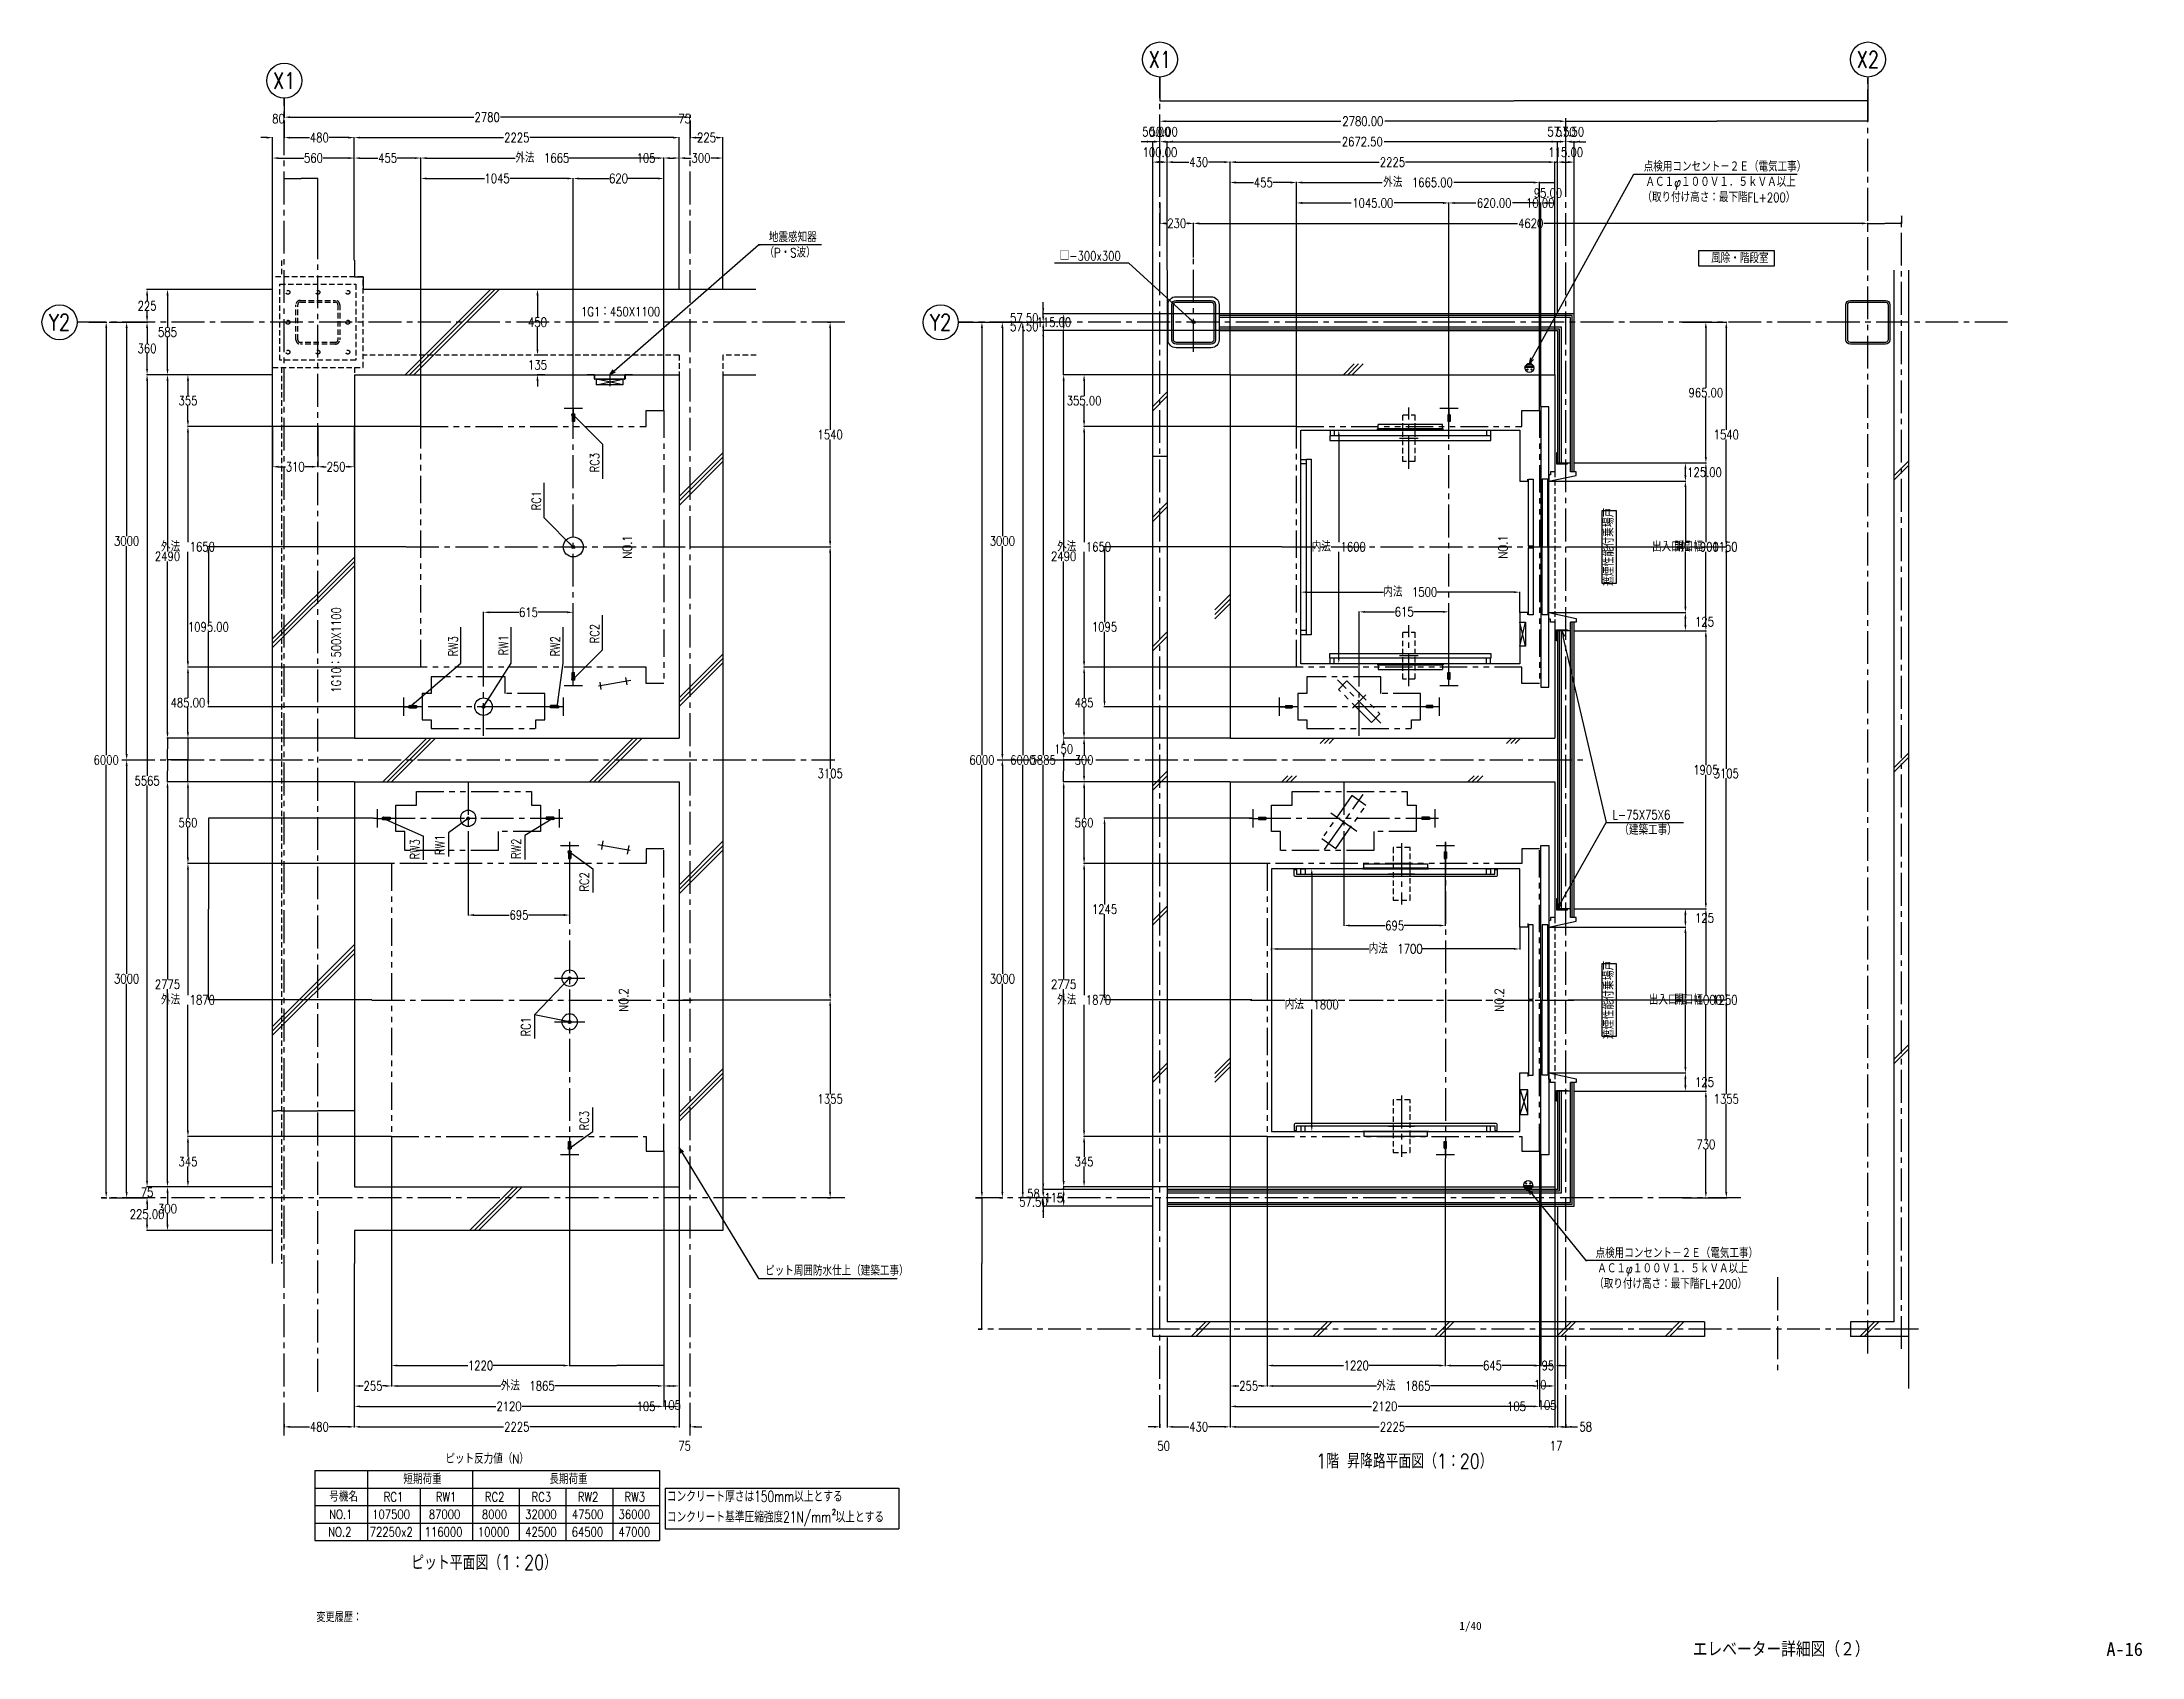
# Model space of a CAD drawing. Extents: x 1836 to 16224, y 361 to 11429.
import ezdxf
from ezdxf.enums import TextEntityAlignment as Align

# ---------------------------------------------------------------- set-up
doc = ezdxf.new("R2010")
doc.units = 0
doc.header["$LTSCALE"] = 300
doc.header["$MEASUREMENT"] = 0
for name, pattern in [('CENTER2', [1.125, 0.75, -0.125, 0.125, -0.125]), ('HIDDEN2', [0.1875, 0.125, -0.0625]), ('PHANTOM2', [1.25, 0.625, -0.125, 0.125, -0.125, 0.125, -0.125])]:
    doc.linetypes.add(name, pattern=pattern)
doc.layers.get('0').update_dxf_attribs({"linetype": 'CONTINUOUS'})
doc.layers.get('DEFPOINTS').update_dxf_attribs({"color": 8, "linetype": 'CONTINUOUS'})
for name, color, linetype in [('00-CENT', 7, 'CENTER2'), ('00-DIM1', 6, 'CONTINUOUS'), ('00-HIDN', 2, 'HIDDEN2'), ('00-OBJE', 3, 'CONTINUOUS'), ('00-PHAN', 5, 'PHANTOM2'), ('00-TXT2', 4, 'CONTINUOUS'), ('000-EDIT-PARTS', 1, 'CONTINUOUS'), ('01-寸法１', 6, 'CONTINUOUS'), ('A_タイトル枠', 7, 'CONTINUOUS'), ('A_躯体', 7, 'CONTINUOUS'), ('OBJE', 3, 'CONTINUOUS'), ('ZZ-BUILD-AXIS-T', 7, 'CENTER2'), ('ZZ-BUILD-BLN-T', 7, 'CONTINUOUS'), ('ZZ-BUILD-W', 3, 'CONTINUOUS'), ('ZZ-CAR-INSIDE', 3, 'CONTINUOUS'), ('ZZ-CENT', 7, 'CENTER2'), ('ZZ-COMMENT', 6, 'CONTINUOUS'), ('ZZ-COMMENT-STL', 6, 'CONTINUOUS'), ('ZZ-DIM-COM1', 6, 'CONTINUOUS'), ('ZZ-DIM-COM2', 7, 'CONTINUOUS'), ('ZZ-ETC', 7, 'CONTINUOUS'), ('ZZ-HIDN', 2, 'HIDDEN2'), ('ZZ-KIKI-ALL', 7, 'CONTINUOUS'), ('ZZ-LIST-COM', 4, 'CONTINUOUS'), ('ZZ-OBJE', 3, 'CONTINUOUS'), ('ZZ-PHAN', 5, 'PHANTOM2'), ('ZZ-TITLE', 4, 'CONTINUOUS'), ('枠内記述', 3, 'CONTINUOUS')]:
    doc.layers.add(name, color=color, linetype=linetype)
doc.styles.add('KANSIM', font='SIMPLEX.shx', dxfattribs={"width": 0.7, "bigfont": 'extfont2.shx'})
doc.styles.add('MITOFREE', font='romans.shx', dxfattribs={"width": 0.8, "bigfont": 'extfont.shx'})
doc.styles.add('MITOH', font='romans.shx', dxfattribs={"width": 0.8, "bigfont": 'extfont.shx'})
doc.styles.get("Standard").update_dxf_attribs({"font": 'romans.shx', "width": 0.8, "bigfont": 'extfont.shx'})
doc.styles.add('ゴシック', font='MS Gothic.ttf', dxfattribs={"height": 4})
doc.dimstyles.get("Standard").update_dxf_attribs({"dimtxt": 0.18, "dimasz": 0.18, "dimexe": 0.18, "dimexo": 0.0625, "dimgap": 0.09, "dimtad": 0, "dimtih": 1, "dimtoh": 1, "dimzin": 0, "dimdsep": 46, "dimtxsty": 'MITOH', "dimcen": 0.09, "dimadec": 0, "dimazin": 0, "dimtfac": 1, "dimtofl": 0, "dimtmove": 2, "dimatfit": 3, "dimfxl": 1, "dimtolj": 1, "dimarcsym": 0})

msp = doc.modelspace()

# ---------------------------------------------------------------- texts
at = {"layer": '01-寸法１', "style": 'MITOH', "width": 0.8}
msp.add_text('□-300x300', height=63, dxfattribs=at).set_placement((8809.561, 9931.585))
at = {"layer": 'A_タイトル枠', "color": 3, "width": 0.9}
msp.add_text('エレベーター詳細図（２）', height=102, dxfattribs=at).set_placement((13752.226, 414.21), align=Align.MIDDLE_CENTER)
at = {"layer": 'DEFPOINTS', "style": 'KANSIM', "width": 0.7}
msp.add_text('変更履歴：', height=64, dxfattribs=at).set_placement((3715.793, 633.413), align=Align.MIDDLE_LEFT)
at = {"layer": 'ZZ-BUILD-BLN-T', "style": 'MITOH', "width": 0.8}
for s, p in [('X1', (9496.095, 11309.137)), ('X2', (14346.095, 11309.137)), ('X1', (3496.095, 11163.637)), ('Y2', (1956.095, 9508.637)), ('Y2', (7993.095, 9508.637))]:
    msp.add_text(s, height=112, rotation=360, dxfattribs=at).set_placement(p, align=Align.MIDDLE_CENTER)
at = {"layer": 'ZZ-COMMENT', "style": 'MITOH', "width": 0.8}
for p in [(12573.595, 7969.73), (12573.595, 4864.73)]:
    msp.add_text('遮煙性能付乗場戸', height=60, rotation=90, dxfattribs=at).set_placement(p, align=Align.MIDDLE_CENTER)
msp.add_text('ピット周囲防水仕上（建築工事）', height=63, rotation=360, dxfattribs=at).set_placement((6790.655, 2975.637))
at = {"layer": 'ZZ-KIKI-ALL', "color": 4, "style": 'MITOH', "width": 0.8}
for s, rotation, p in [('1G1：450X1100', 360, (5800.638, 9581.271)), ('NO.1', 90, (5846.095, 7968.637)), ('NO.1', 90, (11846.095, 7968.637)), ('1G10：500X1100', 90, (3852.043, 7263.048)), ('NO.2', 90, (5821.095, 4863.637)), ('NO.2', 90, (11821.095, 4863.637))]:
    msp.add_text(s, height=63, rotation=rotation, dxfattribs=at).set_placement(p, align=Align.MIDDLE_CENTER)
at = {"layer": 'ZZ-TITLE', "style": 'MITOH', "width": 0.8}
msp.add_text('ピット反力値（N）', height=63, dxfattribs=at).set_placement((4886.095, 1718.637), align=Align.MIDDLE_CENTER)
at = {"layer": '枠内記述', "linetype": 'ByBlock', "lineweight": -2, "style": 'ゴシック'}
msp.add_text('1/40', height=56, dxfattribs=at).set_placement((11547.361, 546.606))
at = {"layer": '枠内記述', "style": 'ゴシック'}
msp.add_text('A-16', height=92, dxfattribs=at).set_placement((15980.352, 368.808))

# ---------------------------------------------------------------- blocks, each defined once
blk = doc.blocks.new('*D420')
at = {"layer": 'DEFPOINTS', "color": 0, "transparency": 16777216}
for p in [(2976, 6109), (4107, 6109), (4096, 4864)]:
    blk.add_point(p, dxfattribs=at)
at = {"layer": 'ZZ-DIM-COM2', "color": 0, "lineweight": -2, "transparency": 16777216}
for p, q in [((4107, 6109), (2976, 6109)), ((2976, 6108), (2976, 5486)), ((2976, 4864), (2976, 5486)), ((4096, 4864), (2976, 4864))]:
    blk.add_line(p, q, dxfattribs=at)
at = {"layer": 'ZZ-DIM-COM2', "color": 0, "transparency": 16777216}
for points in [[(2976, 6108), (2976, 6108), (2976, 6109)], [(2976, 4864), (2976, 4864), (2976, 4864)]]:
    blk.add_solid(points, dxfattribs=at)
at = {"layer": 'ZZ-DIM-COM2', "color": 0, "transparency": 16777216, "insert": (2976, 5486), "char_height": 0.18, "attachment_point": 5, "style": 'MITOH'}
blk.add_mtext('\\A1;1245.00', dxfattribs=at)
blk = doc.blocks.new('DOTSMALL')
at = {"color": 0, "linetype": 'ByBlock'}
blk.add_line((0, 0), (-1, 0), dxfattribs=at)
for radius in [0.25, 0.17, 0.09]:
    blk.add_circle((0, 0), radius, dxfattribs=at)
blk = doc.blocks.new('*U356')
at = {"layer": '00-TXT2', "color": 6, "linetype": 'Continuous'}
blk.add_lwpolyline([(5787, 5216), (5547, 4966)], dxfattribs=at)
at = {"layer": '00-TXT2', "color": 6, "linetype": 'Continuous', "xscale": 40, "yscale": 40, "zscale": 40, "rotation": 46.16913932790743}
blk.add_blockref('DOTSMALL', (5787, 5216), dxfattribs=at)
blk = doc.blocks.new('*U357')
at = {"layer": '00-TXT2', "color": 6, "style": 'MITOFREE', "width": 0.8}
blk.add_text('RC1', height=63, rotation=90, dxfattribs=at).set_placement((5519, 4816))
blk = doc.blocks.new('*U358')
at = {"layer": '00-TXT2', "color": 6, "linetype": 'Continuous'}
blk.add_lwpolyline([(5787, 6081), (5947, 5966)], dxfattribs=at)
at = {"layer": '00-TXT2', "color": 6, "linetype": 'Continuous', "xscale": 40, "yscale": 40, "zscale": 40, "rotation": 144.2933085993971}
blk.add_blockref('DOTSMALL', (5787, 6081), dxfattribs=at)
blk = doc.blocks.new('*U359')
at = {"layer": '00-TXT2', "color": 6, "style": 'MITOFREE', "width": 0.8}
blk.add_text('RC2', height=63, rotation=90, dxfattribs=at).set_placement((5919, 5809))
blk = doc.blocks.new('*U360')
at = {"layer": '00-TXT2', "color": 6, "linetype": 'Continuous'}
blk.add_lwpolyline([(5787, 4051), (5947, 4166)], dxfattribs=at)
at = {"layer": '00-TXT2', "color": 6, "linetype": 'Continuous', "xscale": 40, "yscale": 40, "zscale": 40, "rotation": 215.7066914006029}
blk.add_blockref('DOTSMALL', (5787, 4051), dxfattribs=at)
blk = doc.blocks.new('*U361')
at = {"layer": '00-TXT2', "color": 6, "style": 'MITOFREE', "width": 0.8}
blk.add_text('RC3', height=63, rotation=90, dxfattribs=at).set_placement((5919, 4173))
blk = doc.blocks.new('*U362')
at = {"layer": '00-TXT2', "color": 6, "linetype": 'Continuous'}
blk.add_lwpolyline([(5787, 4916), (5547, 4966)], dxfattribs=at)
at = {"layer": '00-TXT2', "color": 6, "linetype": 'Continuous', "xscale": 40, "yscale": 40, "zscale": 40, "rotation": 348.2317110679793}
blk.add_blockref('DOTSMALL', (5787, 4916), dxfattribs=at)
blk = doc.blocks.new('*U363')
at = {"layer": '00-TXT2', "color": 6, "linetype": 'Continuous'}
blk.add_lwpolyline([(5092, 6311), (4956, 6213)], dxfattribs=at)
at = {"layer": '00-TXT2', "color": 6, "linetype": 'Continuous', "xscale": 40, "yscale": 40, "zscale": 40, "rotation": 35.95282195210855}
blk.add_blockref('DOTSMALL', (5092, 6311), dxfattribs=at)
blk = doc.blocks.new('*U364')
at = {"layer": '00-TXT2', "color": 6, "style": 'MITOFREE', "width": 0.8}
blk.add_text('RW1', height=63, rotation=90, dxfattribs=at).set_placement((4929, 6059))
blk = doc.blocks.new('*U365')
at = {"layer": '00-TXT2', "color": 6, "linetype": 'Continuous'}
blk.add_lwpolyline([(4512, 6311), (4786, 6190)], dxfattribs=at)
at = {"layer": '00-TXT2', "color": 6, "linetype": 'Continuous', "xscale": 40, "yscale": 40, "zscale": 40, "rotation": 155.9827840430948}
blk.add_blockref('DOTSMALL', (4512, 6311), dxfattribs=at)
blk = doc.blocks.new('*U366')
at = {"layer": '00-TXT2', "color": 6, "style": 'MITOFREE', "width": 0.8}
blk.add_text('RW3', height=63, rotation=90, dxfattribs=at).set_placement((4758, 6029))
blk = doc.blocks.new('*U367')
at = {"layer": '00-TXT2', "color": 6, "linetype": 'Continuous'}
blk.add_lwpolyline([(5671, 6311), (5480, 6194)], dxfattribs=at)
at = {"layer": '00-TXT2', "color": 6, "linetype": 'Continuous', "xscale": 40, "yscale": 40, "zscale": 40, "rotation": 31.59064279722838}
blk.add_blockref('DOTSMALL', (5671, 6311), dxfattribs=at)
blk = doc.blocks.new('*U368')
at = {"layer": '00-TXT2', "color": 6, "style": 'MITOFREE', "width": 0.8}
blk.add_text('RW2', height=63, rotation=90, dxfattribs=at).set_placement((5452, 6033))
blk = doc.blocks.new('A$C33430B9C')
at = {"layer": '00-CENT', "color": 7, "linetype": 'CENTER2'}
for p, q in [((-61, 172), (-2, 182)), ((-36, 207), (5, -30)), ((-30, -5), (30, 5))]:
    blk.add_line(p, q, dxfattribs=at)
blk = doc.blocks.new('A$C33EE4FA6')
at = {"layer": '00-CENT', "color": 7, "linetype": 'CENTER2'}
blk.add_line((-250, 0), (250, 0), dxfattribs=at)
blk.add_lwpolyline([(0, -649), (0, 649)], dxfattribs=at)
at = {"layer": '00-PHAN', "color": 5, "linetype": 'PHANTOM2'}
blk.add_lwpolyline([(-90, 355), (-185, 355), (-185, -434), (-90, -434), (-90, -495), (90, -495), (90, -205), (220, -205), (220, 434), (90, 434), (90, 495), (-90, 495)], close=True, dxfattribs=at)
blk = doc.blocks.new('EL00040')
at = {"color": 3, "linetype": 'Continuous'}
for p, q in [((-89, 63.5), (-89, -63.5)), ((-89, 8), (-89, -8)), ((-44.5, 8), (0, 8)), ((-44.5, 8), (-44.5, -8)), ((0, 8), (0, -8)), ((-89, 0), (0, 0)), ((-44.5, -8), (0, -8))]:
    blk.add_line(p, q, dxfattribs=at)
blk = doc.blocks.new('EL00041')
at = {"color": 3, "linetype": 'Continuous'}
for p, q in [((-89, 63.5), (-89, -63.5)), ((-89, 8), (-89, -8)), ((-89, 0), (0, 0)), ((-51, 8), (0, 8)), ((-51, 8), (-51, -8)), ((0, 8), (0, -8)), ((-51, -8), (0, -8))]:
    blk.add_line(p, q, dxfattribs=at)
blk = doc.blocks.new('A$C5D7B54B4')
at = {"layer": '00-CENT', "xscale": -1, "rotation": 90}
blk.add_blockref('EL00041', (-1245, 1230), dxfattribs=at)
at = {"layer": '00-CENT', "rotation": 90}
blk.add_blockref('EL00041', (-1245, 160), dxfattribs=at)
at = {"layer": '00-CENT'}
blk.add_blockref('EL00040', (-970, 0), dxfattribs=at)
at = {"layer": '00-CENT', "xscale": -1}
blk.add_blockref('EL00040', (970, 0), dxfattribs=at)
blk = doc.blocks.new('A$C5D816B7B')
at = {"layer": '00-CENT'}
for p, q in [((-150, 844), (-150, 636)), ((150, 844), (150, 636))]:
    blk.add_line(p, q, dxfattribs=at)
at = {"layer": '00-CENT', "color": 7, "linetype": 'CENTER2'}
for points in [[(0, 2095), (0, -100)], [(-1084, 740), (1084, 740)]]:
    blk.add_lwpolyline(points, dxfattribs=at)
at = {"layer": '00-OBJE', "color": 3, "linetype": 'Continuous'}
for centre in [(-1245, 1435), (-150, 740), (150, 740)]:
    blk.add_circle(centre, 54, dxfattribs=at)
at = {"layer": '00-PHAN', "color": 5, "linetype": 'PHANTOM2'}
blk.add_lwpolyline([(-1035, 95), (-1035, 215), (-935, 215), (-935, 1960), (935, 1960), (935, 215), (1035, 215), (1035, 95)], close=True, dxfattribs=at)
for name, p in [('A$C33EE4FA6', (-1245, 1435)), ('A$C33430B9C', (-1030, 340))]:
    blk.add_blockref(name, p)
at = {"layer": '00-DIM1'}
blk.add_blockref('A$C5D7B54B4', (0, 740), dxfattribs=at)
blk = doc.blocks.new('*U369')
at = {"layer": 'ZZ-COMMENT', "style": 'MITOH', "width": 0.8}
blk.add_text('RC1', height=63, rotation=90, dxfattribs=at).set_placement((5590, 8422))
blk = doc.blocks.new('*U370')
at = {"layer": 'ZZ-COMMENT'}
blk.add_lwpolyline([(5812, 8171), (5612, 8371), (5612, 8381)], dxfattribs=at)
at = {"layer": 'ZZ-COMMENT', "xscale": 40, "yscale": 40, "zscale": 40, "rotation": 314.9999999974246}
blk.add_blockref('DOTSMALL', (5812, 8171), dxfattribs=at)
blk = doc.blocks.new('*U371')
at = {"layer": 'ZZ-COMMENT', "style": 'MITOH', "width": 0.8}
blk.add_text('RC2', height=63, rotation=90, dxfattribs=at).set_placement((5990, 7510))
blk = doc.blocks.new('*U372')
at = {"layer": 'ZZ-COMMENT'}
blk.add_lwpolyline([(5812, 7266), (6012, 7466), (6012, 7476)], dxfattribs=at)
at = {"layer": 'ZZ-COMMENT', "xscale": 40, "yscale": 40, "zscale": 40, "rotation": 224.9999999974309}
blk.add_blockref('DOTSMALL', (5812, 7266), dxfattribs=at)
blk = doc.blocks.new('*U373')
at = {"layer": 'ZZ-COMMENT', "style": 'MITOH', "width": 0.8}
blk.add_text('RC3', height=63, rotation=90, dxfattribs=at).set_placement((5990, 8682))
blk = doc.blocks.new('*U374')
at = {"layer": 'ZZ-COMMENT'}
blk.add_lwpolyline([(5812, 9076), (6012, 8876), (6012, 8866)], dxfattribs=at)
at = {"layer": 'ZZ-COMMENT', "xscale": 40, "yscale": 40, "zscale": 40, "rotation": 134.999999997431}
blk.add_blockref('DOTSMALL', (5812, 9076), dxfattribs=at)
blk = doc.blocks.new('*U375')
at = {"layer": 'ZZ-COMMENT', "style": 'MITOH', "width": 0.8}
blk.add_text('RW1', height=63, rotation=90, dxfattribs=at).set_placement((5365, 7427))
blk = doc.blocks.new('*U376')
at = {"layer": 'ZZ-COMMENT'}
blk.add_lwpolyline([(5197, 7076), (5387, 7376), (5387, 7386)], dxfattribs=at)
at = {"layer": 'ZZ-COMMENT', "xscale": 40, "yscale": 40, "zscale": 40, "rotation": 237.6525564979842}
blk.add_blockref('DOTSMALL', (5197, 7076), dxfattribs=at)
blk = doc.blocks.new('*U377')
at = {"layer": 'ZZ-COMMENT', "style": 'MITOH', "width": 0.8}
blk.add_text('RW2', height=63, rotation=90, dxfattribs=at).set_placement((5720, 7420))
blk = doc.blocks.new('*U378')
at = {"layer": 'ZZ-COMMENT'}
blk.add_lwpolyline([(5702, 7076), (5742, 7376), (5742, 7386)], dxfattribs=at)
at = {"layer": 'ZZ-COMMENT', "xscale": 40, "yscale": 40, "zscale": 40, "rotation": 262.4053566288342}
blk.add_blockref('DOTSMALL', (5702, 7076), dxfattribs=at)
blk = doc.blocks.new('*U379')
at = {"layer": 'ZZ-COMMENT', "style": 'MITOH', "width": 0.8}
blk.add_text('RW3', height=63, rotation=90, dxfattribs=at).set_placement((5020, 7420))
blk = doc.blocks.new('*U380')
at = {"layer": 'ZZ-COMMENT'}
blk.add_lwpolyline([(4692, 7076), (5042, 7376), (5042, 7386)], dxfattribs=at)
at = {"layer": 'ZZ-COMMENT', "xscale": 40, "yscale": 40, "zscale": 40, "rotation": 220.6012946424311}
blk.add_blockref('DOTSMALL', (4692, 7076), dxfattribs=at)
blk = doc.blocks.new('_OPEN30')
at = {"color": 0, "linetype": 'ByBlock'}
for p, q in [((-1, 0.27), (0, 0)), ((0, 0), (-1, -0.27)), ((0, 0), (-1, 0))]:
    blk.add_line(p, q, dxfattribs=at)
blk = doc.blocks.new('*U381')
at = {"layer": 'ZZ-COMMENT'}
blk.add_lwpolyline([(6558, 4020), (7082, 3158), (7092, 3158)], dxfattribs=at)
at = {"layer": 'ZZ-COMMENT', "xscale": 40, "yscale": 40, "zscale": 40, "rotation": 121.3221219362145}
blk.add_blockref('_OPEN30', (6537, 4054), dxfattribs=at)
blk = doc.blocks.new('*U382')
at = {"layer": 'ZZ-COMMENT', "style": 'MITOH', "width": 0.8}
for s, p in [('地震感知器', (7152, 10261)), ('（P・S波）', (7122, 10156))]:
    blk.add_text(s, height=63, dxfattribs=at).set_placement(p)
blk = doc.blocks.new('*U383')
at = {"layer": 'ZZ-COMMENT'}
blk.add_lwpolyline([(6092, 9378), (7082, 10241), (7092, 10241)], dxfattribs=at)
at = {"layer": 'ZZ-COMMENT', "xscale": 40, "yscale": 40, "zscale": 40, "rotation": 221.1062924474804}
blk.add_blockref('_OPEN30', (6062, 9351), dxfattribs=at)
blk = doc.blocks.new('*D421')
at = {"layer": 'DEFPOINTS', "color": 0, "transparency": 16777216}
for p in [(6226, 4864), (7236, 4864), (7216, 3509)]:
    blk.add_point(p, dxfattribs=at)
at = {"layer": 'ZZ-DIM-COM1', "color": 0, "lineweight": -2, "transparency": 16777216}
for p, q in [((6227, 4864), (7240, 4864)), ((7236, 4824), (7236, 4219)), ((7236, 3549), (7236, 4153)), ((7217, 3509), (7240, 3509))]:
    blk.add_line(p, q, dxfattribs=at)
at = {"layer": 'ZZ-DIM-COM1', "color": 0, "transparency": 16777216}
for points in [[(7229, 4824), (7243, 4824), (7236, 4864)], [(7229, 3549), (7243, 3549), (7236, 3509)]]:
    blk.add_solid(points, dxfattribs=at)
at = {"layer": 'ZZ-DIM-COM1', "color": 0, "transparency": 16777216, "insert": (7236, 4186), "char_height": 63, "attachment_point": 5, "style": 'MITOH'}
blk.add_mtext('\\A1;1355', dxfattribs=at)
blk = doc.blocks.new('*D422')
at = {"layer": 'DEFPOINTS', "color": 0, "transparency": 16777216}
for p in [(6291, 7969), (7236, 7969), (6226, 4864)]:
    blk.add_point(p, dxfattribs=at)
at = {"layer": 'ZZ-DIM-COM1', "color": 0, "lineweight": -2, "transparency": 16777216}
for p, q in [((6292, 7969), (7240, 7969)), ((7236, 7929), (7236, 6449)), ((7236, 4904), (7236, 6383)), ((6227, 4864), (7240, 4864))]:
    blk.add_line(p, q, dxfattribs=at)
at = {"layer": 'ZZ-DIM-COM1', "color": 0, "transparency": 16777216}
for points in [[(7229, 7929), (7243, 7929), (7236, 7969)], [(7229, 4904), (7243, 4904), (7236, 4864)]]:
    blk.add_solid(points, dxfattribs=at)
at = {"layer": 'ZZ-DIM-COM1', "color": 0, "transparency": 16777216, "insert": (7236, 6416), "char_height": 63, "attachment_point": 5, "style": 'MITOH'}
blk.add_mtext('\\A1;3105', dxfattribs=at)
blk = doc.blocks.new('*D423')
at = {"layer": 'DEFPOINTS', "color": 0, "transparency": 16777216}
for p in [(7216, 9509), (7236, 9509), (6291, 7969)]:
    blk.add_point(p, dxfattribs=at)
at = {"layer": 'ZZ-DIM-COM1', "color": 0, "lineweight": -2, "transparency": 16777216}
for p, q in [((7217, 9509), (7240, 9509)), ((7236, 9469), (7236, 8772)), ((7236, 8009), (7236, 8705)), ((6292, 7969), (7240, 7969))]:
    blk.add_line(p, q, dxfattribs=at)
at = {"layer": 'ZZ-DIM-COM1', "color": 0, "transparency": 16777216}
for points in [[(7229, 9469), (7243, 9469), (7236, 9509)], [(7229, 8009), (7243, 8009), (7236, 7969)]]:
    blk.add_solid(points, dxfattribs=at)
at = {"layer": 'ZZ-DIM-COM1', "color": 0, "transparency": 16777216, "insert": (7236, 8739), "char_height": 63, "attachment_point": 5, "style": 'MITOH'}
blk.add_mtext('\\A1;1540', dxfattribs=at)
blk = doc.blocks.new('*D424')
at = {"layer": 'DEFPOINTS', "color": 0, "transparency": 16777216}
for p in [(2836, 3929), (4231, 3929), (3416, 3584)]:
    blk.add_point(p, dxfattribs=at)
at = {"layer": 'ZZ-DIM-COM1', "color": 0, "lineweight": -2, "transparency": 16777216}
for p, q in [((4230, 3929), (2832, 3929)), ((2836, 3889), (2836, 3789)), ((2836, 3624), (2836, 3723)), ((3415, 3584), (2832, 3584))]:
    blk.add_line(p, q, dxfattribs=at)
at = {"layer": 'ZZ-DIM-COM1', "color": 0, "transparency": 16777216}
for points in [[(2829, 3889), (2843, 3889), (2836, 3929)], [(2829, 3624), (2843, 3624), (2836, 3584)]]:
    blk.add_solid(points, dxfattribs=at)
at = {"layer": 'ZZ-DIM-COM1', "color": 0, "transparency": 16777216, "insert": (2836, 3756), "char_height": 63, "attachment_point": 5, "style": 'MITOH'}
blk.add_mtext('\\A1;345', dxfattribs=at)
blk = doc.blocks.new('*D425')
at = {"layer": 'DEFPOINTS', "color": 0, "transparency": 16777216}
for p in [(2836, 5799), (4231, 5799), (4231, 3929)]:
    blk.add_point(p, dxfattribs=at)
at = {"layer": 'ZZ-DIM-COM1', "color": 0, "lineweight": -2, "transparency": 16777216}
for p, q in [((4230, 5799), (2832, 5799)), ((2836, 5759), (2836, 4897)), ((2836, 3969), (2836, 4830)), ((4230, 3929), (2832, 3929))]:
    blk.add_line(p, q, dxfattribs=at)
at = {"layer": 'ZZ-DIM-COM1', "color": 0, "transparency": 16777216}
for points in [[(2829, 5759), (2843, 5759), (2836, 5799)], [(2829, 3969), (2843, 3969), (2836, 3929)]]:
    blk.add_solid(points, dxfattribs=at)
at = {"layer": 'ZZ-DIM-COM1', "color": 0, "transparency": 16777216, "insert": (2836, 4864), "char_height": 63, "attachment_point": 5, "style": 'MITOH'}
blk.add_mtext('\\A1;外法\u30001870', dxfattribs=at)
blk = doc.blocks.new('*D426')
at = {"layer": 'DEFPOINTS', "color": 0, "transparency": 16777216}
for p in [(2836, 6359), (3976, 6359), (4231, 5799)]:
    blk.add_point(p, dxfattribs=at)
at = {"layer": 'ZZ-DIM-COM1', "color": 0, "lineweight": -2, "transparency": 16777216}
for p, q in [((3975, 6359), (2832, 6359)), ((2836, 6319), (2836, 6112)), ((2836, 5839), (2836, 6045)), ((4230, 5799), (2832, 5799))]:
    blk.add_line(p, q, dxfattribs=at)
at = {"layer": 'ZZ-DIM-COM1', "color": 0, "transparency": 16777216}
for points in [[(2829, 6319), (2843, 6319), (2836, 6359)], [(2829, 5839), (2843, 5839), (2836, 5799)]]:
    blk.add_solid(points, dxfattribs=at)
at = {"layer": 'ZZ-DIM-COM1', "color": 0, "transparency": 16777216, "insert": (2836, 6079), "char_height": 63, "attachment_point": 5, "style": 'MITOH'}
blk.add_mtext('\\A1;560', dxfattribs=at)
blk = doc.blocks.new('*D427')
at = {"layer": 'DEFPOINTS', "color": 0, "transparency": 16777216}
for p in [(2696, 3584), (3416, 3584), (3416, 3284)]:
    blk.add_point(p, dxfattribs=at)
at = {"layer": 'ZZ-DIM-COM1', "color": 0, "lineweight": -2, "transparency": 16777216}
for p, q in [((3415, 3584), (2692, 3584)), ((2696, 3544), (2696, 3467)), ((2696, 3324), (2696, 3400)), ((3415, 3284), (2692, 3284))]:
    blk.add_line(p, q, dxfattribs=at)
at = {"layer": 'ZZ-DIM-COM1', "color": 0, "transparency": 16777216}
for points in [[(2689, 3544), (2703, 3544), (2696, 3584)], [(2689, 3324), (2703, 3324), (2696, 3284)]]:
    blk.add_solid(points, dxfattribs=at)
at = {"layer": 'ZZ-DIM-COM1', "color": 0, "transparency": 16777216, "insert": (2696, 3434), "char_height": 63, "attachment_point": 5, "style": 'MITOH'}
blk.add_mtext('\\A1;300', dxfattribs=at)
blk = doc.blocks.new('*D428')
at = {"layer": 'DEFPOINTS', "color": 0, "transparency": 16777216}
for p in [(2696, 6359), (3976, 6359), (3416, 3584)]:
    blk.add_point(p, dxfattribs=at)
at = {"layer": 'ZZ-DIM-COM1', "color": 0, "lineweight": -2, "transparency": 16777216}
for p, q in [((3975, 6359), (2692, 6359)), ((2696, 6319), (2696, 5004)), ((2696, 3624), (2696, 4938)), ((3415, 3584), (2692, 3584))]:
    blk.add_line(p, q, dxfattribs=at)
at = {"layer": 'ZZ-DIM-COM1', "color": 0, "transparency": 16777216}
for points in [[(2689, 6319), (2703, 6319), (2696, 6359)], [(2689, 3624), (2703, 3624), (2696, 3584)]]:
    blk.add_solid(points, dxfattribs=at)
at = {"layer": 'ZZ-DIM-COM1', "color": 0, "transparency": 16777216, "insert": (2696, 4971), "char_height": 63, "attachment_point": 5, "style": 'MITOH'}
blk.add_mtext('\\A1;2775', dxfattribs=at)
blk = doc.blocks.new('*D429')
at = {"layer": 'DEFPOINTS', "color": 0, "transparency": 16777216}
for p in [(2696, 9149), (3416, 9149), (3976, 6659)]:
    blk.add_point(p, dxfattribs=at)
at = {"layer": 'ZZ-DIM-COM1', "color": 0, "lineweight": -2, "transparency": 16777216}
for p, q in [((3415, 9149), (2692, 9149)), ((2696, 9109), (2696, 7937)), ((2696, 6699), (2696, 7870)), ((3975, 6659), (2692, 6659))]:
    blk.add_line(p, q, dxfattribs=at)
at = {"layer": 'ZZ-DIM-COM1', "color": 0, "transparency": 16777216}
for points in [[(2689, 9109), (2703, 9109), (2696, 9149)], [(2689, 6699), (2703, 6699), (2696, 6659)]]:
    blk.add_solid(points, dxfattribs=at)
at = {"layer": 'ZZ-DIM-COM1', "color": 0, "transparency": 16777216, "insert": (2696, 7904), "char_height": 63, "attachment_point": 5, "style": 'MITOH'}
blk.add_mtext('\\A1;2490', dxfattribs=at)
blk = doc.blocks.new('*D430')
at = {"layer": 'DEFPOINTS', "color": 0, "transparency": 16777216}
for p in [(2696, 9734), (3416, 9734), (3416, 9149)]:
    blk.add_point(p, dxfattribs=at)
at = {"layer": 'ZZ-DIM-COM2', "color": 0, "lineweight": -2, "transparency": 16777216}
for p, q in [((3415, 9734), (2692, 9734)), ((2696, 9694), (2696, 9474)), ((2696, 9189), (2696, 9408)), ((3415, 9149), (2692, 9149))]:
    blk.add_line(p, q, dxfattribs=at)
at = {"layer": 'ZZ-DIM-COM2', "color": 0, "transparency": 16777216}
for points in [[(2689, 9694), (2703, 9694), (2696, 9734)], [(2689, 9189), (2703, 9189), (2696, 9149)]]:
    blk.add_solid(points, dxfattribs=at)
at = {"layer": 'ZZ-DIM-COM2', "color": 0, "transparency": 16777216, "insert": (2696, 9441), "char_height": 63, "attachment_point": 5, "style": 'MITOH'}
blk.add_mtext('\\A1;585', dxfattribs=at)
blk = doc.blocks.new('*D431')
at = {"layer": 'DEFPOINTS', "color": 0, "transparency": 16777216}
for p in [(2156, 9509), (2276, 9509), (2242, 3509)]:
    blk.add_point(p, dxfattribs=at)
at = {"layer": 'ZZ-DIM-COM1', "color": 0, "lineweight": -2, "transparency": 16777216}
for p, q in [((2157, 9509), (2280, 9509)), ((2276, 9469), (2276, 6542)), ((2276, 3549), (2276, 6475)), ((2244, 3509), (2280, 3509))]:
    blk.add_line(p, q, dxfattribs=at)
at = {"layer": 'ZZ-DIM-COM1', "color": 0, "transparency": 16777216}
for points in [[(2269, 9469), (2283, 9469), (2276, 9509)], [(2269, 3549), (2283, 3549), (2276, 3509)]]:
    blk.add_solid(points, dxfattribs=at)
at = {"layer": 'ZZ-DIM-COM1', "color": 0, "transparency": 16777216, "insert": (2276, 6509), "char_height": 63, "attachment_point": 5, "style": 'MITOH'}
blk.add_mtext('\\A1;6000', dxfattribs=at)
blk = doc.blocks.new('*D432')
at = {"layer": 'DEFPOINTS', "color": 0, "transparency": 16777216}
for p in [(6096, 3829), (6201, 3584), (6201, 2079)]:
    blk.add_point(p, dxfattribs=at)
at = {"layer": 'ZZ-DIM-COM1', "color": 0, "lineweight": -2, "transparency": 16777216}
for p, q in [((6096, 3827), (6096, 2075)), ((6201, 3582), (6201, 2075)), ((6136, 2079), (6161, 2079))]:
    blk.add_line(p, q, dxfattribs=at)
at = {"layer": 'ZZ-DIM-COM1', "color": 0, "transparency": 16777216}
for points in [[(6136, 2085), (6136, 2072), (6096, 2079)], [(6161, 2085), (6161, 2072), (6201, 2079)]]:
    blk.add_solid(points, dxfattribs=at)
at = {"layer": 'ZZ-DIM-COM1', "color": 0, "transparency": 16777216, "insert": (5975, 2079), "char_height": 63, "attachment_point": 5, "style": 'MITOH'}
blk.add_mtext('\\A1;105', dxfattribs=at)
blk = doc.blocks.new('*D433')
at = {"layer": 'DEFPOINTS', "color": 0, "transparency": 16777216}
for p in [(6096, 3829), (3976, 3059), (3976, 2079)]:
    blk.add_point(p, dxfattribs=at)
at = {"layer": 'ZZ-DIM-COM1', "color": 0, "lineweight": -2, "transparency": 16777216}
for p, q in [((6096, 3827), (6096, 2075)), ((3976, 3057), (3976, 2075)), ((4016, 2079), (4945, 2079)), ((6056, 2079), (5127, 2079))]:
    blk.add_line(p, q, dxfattribs=at)
at = {"layer": 'ZZ-DIM-COM1', "color": 0, "transparency": 16777216}
for points in [[(4016, 2085), (4016, 2072), (3976, 2079)], [(6056, 2085), (6056, 2072), (6096, 2079)]]:
    blk.add_solid(points, dxfattribs=at)
at = {"layer": 'ZZ-DIM-COM1', "color": 0, "transparency": 16777216, "insert": (5036, 2079), "char_height": 63, "attachment_point": 5, "style": 'MITOH'}
blk.add_mtext('\\A1;2120', dxfattribs=at)
blk = doc.blocks.new('*D434')
at = {"layer": 'DEFPOINTS', "color": 0, "transparency": 16777216}
for p in [(6201, 3584), (6201, 1939), (6276, 1959)]:
    blk.add_point(p, dxfattribs=at)
at = {"layer": 'ZZ-DIM-COM1', "color": 0, "lineweight": -2, "transparency": 16777216}
for p, q in [((6201, 3582), (6201, 1935)), ((6161, 1939), (6121, 1939)), ((6276, 1957), (6276, 1935)), ((6316, 1939), (6356, 1939))]:
    blk.add_line(p, q, dxfattribs=at)
at = {"layer": 'ZZ-DIM-COM1', "color": 0, "transparency": 16777216}
for points in [[(6161, 1945), (6161, 1932), (6201, 1939)], [(6316, 1945), (6316, 1932), (6276, 1939)]]:
    blk.add_solid(points, dxfattribs=at)
at = {"layer": 'ZZ-DIM-COM1', "color": 0, "transparency": 16777216, "insert": (6239, 1808), "char_height": 63, "attachment_point": 5, "style": 'MITOH'}
blk.add_mtext('\\A1;75', dxfattribs=at)
blk = doc.blocks.new('*D435')
at = {"layer": 'DEFPOINTS', "color": 0, "transparency": 16777216}
for p in [(6201, 3584), (3976, 3059), (3976, 1939)]:
    blk.add_point(p, dxfattribs=at)
at = {"layer": 'ZZ-DIM-COM1', "color": 0, "lineweight": -2, "transparency": 16777216}
for p, q in [((6201, 3582), (6201, 1935)), ((3976, 3057), (3976, 1935)), ((4016, 1939), (4998, 1939)), ((6161, 1939), (5179, 1939))]:
    blk.add_line(p, q, dxfattribs=at)
at = {"layer": 'ZZ-DIM-COM1', "color": 0, "transparency": 16777216}
for points in [[(4016, 1945), (4016, 1932), (3976, 1939)], [(6161, 1945), (6161, 1932), (6201, 1939)]]:
    blk.add_solid(points, dxfattribs=at)
at = {"layer": 'ZZ-DIM-COM1', "color": 0, "transparency": 16777216, "insert": (5089, 1939), "char_height": 63, "attachment_point": 5, "style": 'MITOH'}
blk.add_mtext('\\A1;2225', dxfattribs=at)
blk = doc.blocks.new('*D436')
at = {"layer": 'DEFPOINTS', "color": 0, "transparency": 16777216}
for p in [(3976, 3059), (3496, 1959), (3496, 1939)]:
    blk.add_point(p, dxfattribs=at)
at = {"layer": 'ZZ-DIM-COM1', "color": 0, "lineweight": -2, "transparency": 16777216}
for p, q in [((3976, 3057), (3976, 1935)), ((3496, 1957), (3496, 1935)), ((3536, 1939), (3669, 1939)), ((3936, 1939), (3803, 1939))]:
    blk.add_line(p, q, dxfattribs=at)
at = {"layer": 'ZZ-DIM-COM1', "color": 0, "transparency": 16777216}
for points in [[(3536, 1945), (3536, 1932), (3496, 1939)], [(3936, 1945), (3936, 1932), (3976, 1939)]]:
    blk.add_solid(points, dxfattribs=at)
at = {"layer": 'ZZ-DIM-COM1', "color": 0, "transparency": 16777216, "insert": (3736, 1939), "char_height": 63, "attachment_point": 5, "style": 'MITOH'}
blk.add_mtext('\\A1;480', dxfattribs=at)
blk = doc.blocks.new('*D437')
at = {"layer": 'DEFPOINTS', "color": 0, "transparency": 16777216}
for p in [(5476, 10494), (6096, 9734), (5476, 8916)]:
    blk.add_point(p, dxfattribs=at)
at = {"layer": 'ZZ-DIM-COM2', "color": 0, "lineweight": -2, "transparency": 16777216}
for p, q in [((5476, 8917), (5476, 10497)), ((5516, 10494), (5721, 10494)), ((6056, 10494), (5851, 10494)), ((6096, 9735), (6096, 10497))]:
    blk.add_line(p, q, dxfattribs=at)
at = {"layer": 'ZZ-DIM-COM2', "color": 0, "transparency": 16777216}
for points in [[(5516, 10500), (5516, 10487), (5476, 10494)], [(6056, 10500), (6056, 10487), (6096, 10494)]]:
    blk.add_solid(points, dxfattribs=at)
at = {"layer": 'ZZ-DIM-COM2', "color": 0, "transparency": 16777216, "insert": (5786, 10494), "char_height": 63, "attachment_point": 5, "style": 'MITOH'}
blk.add_mtext('\\A1;620', dxfattribs=at)
blk = doc.blocks.new('*D438')
at = {"layer": 'DEFPOINTS', "color": 0, "transparency": 16777216}
for p in [(4431, 10494), (4431, 9734), (5476, 8916)]:
    blk.add_point(p, dxfattribs=at)
at = {"layer": 'ZZ-DIM-COM2', "color": 0, "lineweight": -2, "transparency": 16777216}
for p, q in [((4431, 9735), (4431, 10497)), ((4471, 10494), (4867, 10494)), ((5436, 10494), (5041, 10494)), ((5476, 8917), (5476, 10497))]:
    blk.add_line(p, q, dxfattribs=at)
at = {"layer": 'ZZ-DIM-COM2', "color": 0, "transparency": 16777216}
for points in [[(4471, 10500), (4471, 10487), (4431, 10494)], [(5436, 10500), (5436, 10487), (5476, 10494)]]:
    blk.add_solid(points, dxfattribs=at)
at = {"layer": 'ZZ-DIM-COM2', "color": 0, "transparency": 16777216, "insert": (4954, 10494), "char_height": 63, "attachment_point": 5, "style": 'MITOH'}
blk.add_mtext('\\A1;1045', dxfattribs=at)
blk = doc.blocks.new('*D439')
at = {"layer": 'DEFPOINTS', "color": 0, "transparency": 16777216}
for p in [(6201, 10634), (6201, 9734), (6096, 8904)]:
    blk.add_point(p, dxfattribs=at)
at = {"layer": 'ZZ-DIM-COM1', "color": 0, "lineweight": -2, "transparency": 16777216}
for p, q in [((6096, 8905), (6096, 10637)), ((6136, 10634), (6161, 10634)), ((6201, 9735), (6201, 10637))]:
    blk.add_line(p, q, dxfattribs=at)
at = {"layer": 'ZZ-DIM-COM1', "color": 0, "transparency": 16777216}
for points in [[(6136, 10640), (6136, 10627), (6096, 10634)], [(6161, 10640), (6161, 10627), (6201, 10634)]]:
    blk.add_solid(points, dxfattribs=at)
at = {"layer": 'ZZ-DIM-COM1', "color": 0, "transparency": 16777216, "insert": (5975, 10634), "char_height": 63, "attachment_point": 5, "style": 'MITOH'}
blk.add_mtext('\\A1;105', dxfattribs=at)
blk = doc.blocks.new('*D440')
at = {"layer": 'DEFPOINTS', "color": 0, "transparency": 16777216}
for p in [(4431, 10634), (4431, 8794), (6096, 8904)]:
    blk.add_point(p, dxfattribs=at)
at = {"layer": 'ZZ-DIM-COM1', "color": 0, "lineweight": -2, "transparency": 16777216}
for p, q in [((4431, 8795), (4431, 10637)), ((4471, 10634), (5079, 10634)), ((6056, 10634), (5449, 10634)), ((6096, 8905), (6096, 10637))]:
    blk.add_line(p, q, dxfattribs=at)
at = {"layer": 'ZZ-DIM-COM1', "color": 0, "transparency": 16777216}
for points in [[(4471, 10640), (4471, 10627), (4431, 10634)], [(6056, 10640), (6056, 10627), (6096, 10634)]]:
    blk.add_solid(points, dxfattribs=at)
at = {"layer": 'ZZ-DIM-COM1', "color": 0, "transparency": 16777216, "insert": (5264, 10634), "char_height": 63, "attachment_point": 5, "style": 'MITOH'}
blk.add_mtext('\\A1;外法\u30001665', dxfattribs=at)
blk = doc.blocks.new('*D441')
at = {"layer": 'DEFPOINTS', "color": 0, "transparency": 16777216}
for p in [(3976, 10634), (3976, 9934), (4431, 8794)]:
    blk.add_point(p, dxfattribs=at)
at = {"layer": 'ZZ-DIM-COM1', "color": 0, "lineweight": -2, "transparency": 16777216}
for p, q in [((3976, 9935), (3976, 10637)), ((4016, 10634), (4137, 10634)), ((4391, 10634), (4270, 10634)), ((4431, 8795), (4431, 10637))]:
    blk.add_line(p, q, dxfattribs=at)
at = {"layer": 'ZZ-DIM-COM1', "color": 0, "transparency": 16777216}
for points in [[(4016, 10640), (4016, 10627), (3976, 10634)], [(4391, 10640), (4391, 10627), (4431, 10634)]]:
    blk.add_solid(points, dxfattribs=at)
at = {"layer": 'ZZ-DIM-COM1', "color": 0, "transparency": 16777216, "insert": (4204, 10634), "char_height": 63, "attachment_point": 5, "style": 'MITOH'}
blk.add_mtext('\\A1;455', dxfattribs=at)
blk = doc.blocks.new('*D442')
at = {"layer": 'DEFPOINTS', "color": 0, "transparency": 16777216}
for p in [(6201, 10634), (6201, 9734), (6501, 9734)]:
    blk.add_point(p, dxfattribs=at)
at = {"layer": 'ZZ-DIM-COM1', "color": 0, "lineweight": -2, "transparency": 16777216}
for p, q in [((6201, 9735), (6201, 10637)), ((6241, 10634), (6284, 10634)), ((6461, 10634), (6418, 10634)), ((6501, 9735), (6501, 10637))]:
    blk.add_line(p, q, dxfattribs=at)
at = {"layer": 'ZZ-DIM-COM1', "color": 0, "transparency": 16777216}
for points in [[(6241, 10640), (6241, 10627), (6201, 10634)], [(6461, 10640), (6461, 10627), (6501, 10634)]]:
    blk.add_solid(points, dxfattribs=at)
at = {"layer": 'ZZ-DIM-COM1', "color": 0, "transparency": 16777216, "insert": (6351, 10634), "char_height": 63, "attachment_point": 5, "style": 'MITOH'}
blk.add_mtext('\\A1;300', dxfattribs=at)
blk = doc.blocks.new('*D443')
at = {"layer": 'DEFPOINTS', "color": 0, "transparency": 16777216}
for p in [(3416, 10634), (3416, 9934), (3976, 9934)]:
    blk.add_point(p, dxfattribs=at)
at = {"layer": 'ZZ-DIM-COM1', "color": 0, "lineweight": -2, "transparency": 16777216}
for p, q in [((3416, 9935), (3416, 10637)), ((3456, 10634), (3629, 10634)), ((3936, 10634), (3763, 10634)), ((3976, 9935), (3976, 10637))]:
    blk.add_line(p, q, dxfattribs=at)
at = {"layer": 'ZZ-DIM-COM1', "color": 0, "transparency": 16777216}
for points in [[(3456, 10640), (3456, 10627), (3416, 10634)], [(3936, 10640), (3936, 10627), (3976, 10634)]]:
    blk.add_solid(points, dxfattribs=at)
at = {"layer": 'ZZ-DIM-COM1', "color": 0, "transparency": 16777216, "insert": (3696, 10634), "char_height": 63, "attachment_point": 5, "style": 'MITOH'}
blk.add_mtext('\\A1;560', dxfattribs=at)
blk = doc.blocks.new('*D444')
at = {"layer": 'DEFPOINTS', "color": 0, "transparency": 16777216}
for p in [(6276, 10894), (6276, 10774), (6501, 9734)]:
    blk.add_point(p, dxfattribs=at)
at = {"layer": 'ZZ-DIM-COM2', "color": 0, "lineweight": -2, "transparency": 16777216}
for p, q in [((6276, 10892), (6276, 10770)), ((6316, 10774), (6322, 10774)), ((6461, 10774), (6455, 10774)), ((6501, 9735), (6501, 10777))]:
    blk.add_line(p, q, dxfattribs=at)
at = {"layer": 'ZZ-DIM-COM2', "color": 0, "transparency": 16777216}
for points in [[(6316, 10780), (6316, 10767), (6276, 10774)], [(6461, 10780), (6461, 10767), (6501, 10774)]]:
    blk.add_solid(points, dxfattribs=at)
at = {"layer": 'ZZ-DIM-COM2', "color": 0, "transparency": 16777216, "insert": (6389, 10774), "char_height": 63, "attachment_point": 5, "style": 'MITOH'}
blk.add_mtext('\\A1;225', dxfattribs=at)
blk = doc.blocks.new('*D445')
at = {"layer": 'DEFPOINTS', "color": 0, "transparency": 16777216}
for p in [(6276, 10894), (6201, 10774), (6201, 9734)]:
    blk.add_point(p, dxfattribs=at)
at = {"layer": 'ZZ-DIM-COM1', "color": 0, "lineweight": -2, "transparency": 16777216}
for p, q in [((6276, 10892), (6276, 10770)), ((6161, 10774), (6121, 10774)), ((6201, 9735), (6201, 10777)), ((6316, 10774), (6356, 10774))]:
    blk.add_line(p, q, dxfattribs=at)
at = {"layer": 'ZZ-DIM-COM1', "color": 0, "transparency": 16777216}
for points in [[(6161, 10780), (6161, 10767), (6201, 10774)], [(6316, 10780), (6316, 10767), (6276, 10774)]]:
    blk.add_solid(points, dxfattribs=at)
at = {"layer": 'ZZ-DIM-COM1', "color": 0, "transparency": 16777216, "insert": (6239, 10904), "char_height": 63, "attachment_point": 5, "style": 'MITOH'}
blk.add_mtext('\\A1;75', dxfattribs=at)
blk = doc.blocks.new('*D446')
at = {"layer": 'DEFPOINTS', "color": 0, "transparency": 16777216}
for p in [(3976, 10774), (3976, 9934), (6201, 9734)]:
    blk.add_point(p, dxfattribs=at)
at = {"layer": 'ZZ-DIM-COM1', "color": 0, "lineweight": -2, "transparency": 16777216}
for p, q in [((3976, 9935), (3976, 10777)), ((4016, 10774), (4998, 10774)), ((6161, 10774), (5179, 10774)), ((6201, 9735), (6201, 10777))]:
    blk.add_line(p, q, dxfattribs=at)
at = {"layer": 'ZZ-DIM-COM1', "color": 0, "transparency": 16777216}
for points in [[(4016, 10780), (4016, 10767), (3976, 10774)], [(6161, 10780), (6161, 10767), (6201, 10774)]]:
    blk.add_solid(points, dxfattribs=at)
at = {"layer": 'ZZ-DIM-COM1', "color": 0, "transparency": 16777216, "insert": (5089, 10774), "char_height": 63, "attachment_point": 5, "style": 'MITOH'}
blk.add_mtext('\\A1;2225', dxfattribs=at)
blk = doc.blocks.new('*D447')
at = {"layer": 'DEFPOINTS', "color": 0, "transparency": 16777216}
for p in [(3496, 10894), (3496, 10774), (3976, 9934)]:
    blk.add_point(p, dxfattribs=at)
at = {"layer": 'ZZ-DIM-COM1', "color": 0, "lineweight": -2, "transparency": 16777216}
for p, q in [((3496, 10892), (3496, 10770)), ((3536, 10774), (3669, 10774)), ((3936, 10774), (3803, 10774)), ((3976, 9935), (3976, 10777))]:
    blk.add_line(p, q, dxfattribs=at)
at = {"layer": 'ZZ-DIM-COM1', "color": 0, "transparency": 16777216}
for points in [[(3536, 10780), (3536, 10767), (3496, 10774)], [(3936, 10780), (3936, 10767), (3976, 10774)]]:
    blk.add_solid(points, dxfattribs=at)
at = {"layer": 'ZZ-DIM-COM1', "color": 0, "transparency": 16777216, "insert": (3736, 10774), "char_height": 63, "attachment_point": 5, "style": 'MITOH'}
blk.add_mtext('\\A1;480', dxfattribs=at)
blk = doc.blocks.new('*D448')
at = {"layer": 'DEFPOINTS', "color": 0, "transparency": 16777216}
for p in [(3496, 10894), (3416, 10774), (3416, 9934)]:
    blk.add_point(p, dxfattribs=at)
at = {"layer": 'ZZ-DIM-COM2', "color": 0, "lineweight": -2, "transparency": 16777216}
for p, q in [((3496, 10892), (3496, 10770)), ((3376, 10774), (3336, 10774)), ((3416, 9935), (3416, 10777)), ((3536, 10774), (3576, 10774))]:
    blk.add_line(p, q, dxfattribs=at)
at = {"layer": 'ZZ-DIM-COM2', "color": 0, "transparency": 16777216}
for points in [[(3376, 10780), (3376, 10767), (3416, 10774)], [(3536, 10780), (3536, 10767), (3496, 10774)]]:
    blk.add_solid(points, dxfattribs=at)
at = {"layer": 'ZZ-DIM-COM2', "color": 0, "transparency": 16777216, "insert": (3456, 10904), "char_height": 63, "attachment_point": 5, "style": 'MITOH'}
blk.add_mtext('\\A1;80', dxfattribs=at)
blk = doc.blocks.new('*D449')
at = {"layer": 'DEFPOINTS', "color": 0, "transparency": 16777216}
for p in [(3496, 11044), (3496, 10914), (6276, 10930)]:
    blk.add_point(p, dxfattribs=at)
at = {"layer": 'ZZ-DIM-COM1', "color": 0, "lineweight": -2, "transparency": 16777216}
for p, q in [((3496, 11042), (3496, 10910)), ((3536, 10914), (4795, 10914)), ((6236, 10914), (4977, 10914)), ((6276, 10929), (6276, 10910))]:
    blk.add_line(p, q, dxfattribs=at)
at = {"layer": 'ZZ-DIM-COM1', "color": 0, "transparency": 16777216}
for points in [[(3536, 10920), (3536, 10907), (3496, 10914)], [(6236, 10920), (6236, 10907), (6276, 10914)]]:
    blk.add_solid(points, dxfattribs=at)
at = {"layer": 'ZZ-DIM-COM1', "color": 0, "transparency": 16777216, "insert": (4886, 10914), "char_height": 63, "attachment_point": 5, "style": 'MITOH'}
blk.add_mtext('\\A1;2780', dxfattribs=at)
blk = doc.blocks.new('*D450')
at = {"layer": 'DEFPOINTS', "color": 0, "transparency": 16777216}
for p in [(2836, 7144), (4431, 7144), (3976, 6659)]:
    blk.add_point(p, dxfattribs=at)
at = {"layer": 'ZZ-DIM-COM1', "color": 190, "lineweight": -2, "transparency": 16777216}
for p, q in [((4430, 7144), (2832, 7144)), ((2836, 7104), (2836, 6934)), ((2836, 6699), (2836, 6868)), ((3975, 6659), (2832, 6659))]:
    blk.add_line(p, q, dxfattribs=at)
at = {"layer": 'ZZ-DIM-COM1', "color": 190, "transparency": 16777216}
for points in [[(2829, 7104), (2843, 7104), (2836, 7144)], [(2829, 6699), (2843, 6699), (2836, 6659)]]:
    blk.add_solid(points, dxfattribs=at)
at = {"layer": 'ZZ-DIM-COM1', "color": 190, "transparency": 16777216, "insert": (2836, 6901), "char_height": 63, "attachment_point": 5, "style": 'MITOH'}
blk.add_mtext('\\A1;485.00', dxfattribs=at)
blk = doc.blocks.new('*D451')
at = {"layer": 'DEFPOINTS', "color": 0, "transparency": 16777216}
for p in [(2836, 8794), (4431, 8794), (4431, 7144)]:
    blk.add_point(p, dxfattribs=at)
at = {"layer": 'ZZ-DIM-COM1', "color": 0, "lineweight": -2, "transparency": 16777216}
for p, q in [((4430, 8794), (2832, 8794)), ((2836, 8754), (2836, 8002)), ((2836, 7184), (2836, 7935)), ((4430, 7144), (2832, 7144))]:
    blk.add_line(p, q, dxfattribs=at)
at = {"layer": 'ZZ-DIM-COM1', "color": 0, "transparency": 16777216}
for points in [[(2829, 8754), (2843, 8754), (2836, 8794)], [(2829, 7184), (2843, 7184), (2836, 7144)]]:
    blk.add_solid(points, dxfattribs=at)
at = {"layer": 'ZZ-DIM-COM1', "color": 0, "transparency": 16777216, "insert": (2836, 7969), "char_height": 63, "attachment_point": 5, "style": 'MITOH'}
blk.add_mtext('\\A1;外法\u30001650', dxfattribs=at)
blk = doc.blocks.new('*D452')
at = {"layer": 'DEFPOINTS', "color": 0, "transparency": 16777216}
for p in [(2836, 9149), (3416, 9149), (4431, 8794)]:
    blk.add_point(p, dxfattribs=at)
at = {"layer": 'ZZ-DIM-COM1', "color": 0, "lineweight": -2, "transparency": 16777216}
for p, q in [((3415, 9149), (2832, 9149)), ((2836, 9109), (2836, 9004)), ((2836, 8834), (2836, 8938)), ((4430, 8794), (2832, 8794))]:
    blk.add_line(p, q, dxfattribs=at)
at = {"layer": 'ZZ-DIM-COM1', "color": 0, "transparency": 16777216}
for points in [[(2829, 9109), (2843, 9109), (2836, 9149)], [(2829, 8834), (2843, 8834), (2836, 8794)]]:
    blk.add_solid(points, dxfattribs=at)
at = {"layer": 'ZZ-DIM-COM1', "color": 0, "transparency": 16777216, "insert": (2836, 8971), "char_height": 63, "attachment_point": 5, "style": 'MITOH'}
blk.add_mtext('\\A1;355', dxfattribs=at)
blk = doc.blocks.new('*D453')
at = {"layer": 'DEFPOINTS', "color": 0, "transparency": 16777216}
for p in [(2976, 7969), (4331, 7969), (4341, 6874)]:
    blk.add_point(p, dxfattribs=at)
at = {"layer": 'ZZ-DIM-COM2', "color": 0, "lineweight": -2, "transparency": 16777216}
for p, q in [((4330, 7969), (2972, 7969)), ((2976, 7929), (2976, 7454)), ((2976, 6914), (2976, 7388)), ((4340, 6874), (2972, 6874))]:
    blk.add_line(p, q, dxfattribs=at)
at = {"layer": 'ZZ-DIM-COM2', "color": 0, "transparency": 16777216}
for points in [[(2969, 7929), (2983, 7929), (2976, 7969)], [(2969, 6914), (2983, 6914), (2976, 6874)]]:
    blk.add_solid(points, dxfattribs=at)
at = {"layer": 'ZZ-DIM-COM2', "color": 0, "transparency": 16777216, "insert": (2976, 7421), "char_height": 63, "attachment_point": 5, "style": 'MITOH'}
blk.add_mtext('\\A1;1095.00', dxfattribs=at)
blk = doc.blocks.new('*D454')
at = {"layer": 'DEFPOINTS', "color": 0, "transparency": 16777216}
for p in [(2296, 3509), (2556, 3284), (3416, 3284)]:
    blk.add_point(p, dxfattribs=at)
at = {"layer": 'ZZ-DIM-COM2', "color": 0, "lineweight": -2, "transparency": 16777216}
for p, q in [((2297, 3509), (2560, 3509)), ((2556, 3469), (2556, 3429)), ((2556, 3324), (2556, 3363)), ((3415, 3284), (2552, 3284))]:
    blk.add_line(p, q, dxfattribs=at)
at = {"layer": 'ZZ-DIM-COM2', "color": 0, "transparency": 16777216}
for points in [[(2549, 3469), (2563, 3469), (2556, 3509)], [(2549, 3324), (2563, 3324), (2556, 3284)]]:
    blk.add_solid(points, dxfattribs=at)
at = {"layer": 'ZZ-DIM-COM2', "color": 0, "transparency": 16777216, "insert": (2556, 3396), "char_height": 63, "attachment_point": 5, "style": 'MITOH'}
blk.add_mtext('\\A1;225.00', dxfattribs=at)
blk = doc.blocks.new('*D455')
at = {"layer": 'DEFPOINTS', "color": 0, "transparency": 16777216}
for p in [(2296, 3509), (2556, 3584), (3416, 3584)]:
    blk.add_point(p, dxfattribs=at)
at = {"layer": 'ZZ-DIM-COM1', "color": 0, "lineweight": -2, "transparency": 16777216}
for p, q in [((2556, 3624), (2556, 3664)), ((2297, 3509), (2560, 3509)), ((3415, 3584), (2552, 3584)), ((2556, 3469), (2556, 3429))]:
    blk.add_line(p, q, dxfattribs=at)
at = {"layer": 'ZZ-DIM-COM1', "color": 0, "transparency": 16777216}
for points in [[(2549, 3624), (2563, 3624), (2556, 3584)], [(2549, 3469), (2563, 3469), (2556, 3509)]]:
    blk.add_solid(points, dxfattribs=at)
at = {"layer": 'ZZ-DIM-COM1', "color": 0, "transparency": 16777216, "insert": (2556, 3546), "char_height": 63, "attachment_point": 5, "style": 'MITOH'}
blk.add_mtext('\\A1;75', dxfattribs=at)
blk = doc.blocks.new('*D456')
at = {"layer": 'DEFPOINTS', "color": 0, "transparency": 16777216}
for p in [(2556, 9149), (3416, 9149), (3416, 3584)]:
    blk.add_point(p, dxfattribs=at)
at = {"layer": 'ZZ-DIM-COM1', "color": 0, "lineweight": -2, "transparency": 16777216}
for p, q in [((3415, 9149), (2552, 9149)), ((2556, 9109), (2556, 6399)), ((2556, 3624), (2556, 6333)), ((3415, 3584), (2552, 3584))]:
    blk.add_line(p, q, dxfattribs=at)
at = {"layer": 'ZZ-DIM-COM1', "color": 0, "transparency": 16777216}
for points in [[(2549, 9109), (2563, 9109), (2556, 9149)], [(2549, 3624), (2563, 3624), (2556, 3584)]]:
    blk.add_solid(points, dxfattribs=at)
at = {"layer": 'ZZ-DIM-COM1', "color": 0, "transparency": 16777216, "insert": (2556, 6366), "char_height": 63, "attachment_point": 5, "style": 'MITOH'}
blk.add_mtext('\\A1;5565', dxfattribs=at)
blk = doc.blocks.new('*D457')
at = {"layer": 'DEFPOINTS', "color": 0, "transparency": 16777216}
for p in [(2296, 9509), (2556, 9149), (3416, 9149)]:
    blk.add_point(p, dxfattribs=at)
at = {"layer": 'ZZ-DIM-COM1', "color": 0, "lineweight": -2, "transparency": 16777216}
for p, q in [((2297, 9509), (2560, 9509)), ((2556, 9469), (2556, 9362)), ((2556, 9189), (2556, 9295)), ((3415, 9149), (2552, 9149))]:
    blk.add_line(p, q, dxfattribs=at)
at = {"layer": 'ZZ-DIM-COM1', "color": 0, "transparency": 16777216}
for points in [[(2549, 9469), (2563, 9469), (2556, 9509)], [(2549, 9189), (2563, 9189), (2556, 9149)]]:
    blk.add_solid(points, dxfattribs=at)
at = {"layer": 'ZZ-DIM-COM1', "color": 0, "transparency": 16777216, "insert": (2556, 9329), "char_height": 63, "attachment_point": 5, "style": 'MITOH'}
blk.add_mtext('\\A1;360', dxfattribs=at)
blk = doc.blocks.new('*D458')
at = {"layer": 'DEFPOINTS', "color": 0, "transparency": 16777216}
for p in [(2556, 9734), (3416, 9734), (2296, 9509)]:
    blk.add_point(p, dxfattribs=at)
at = {"layer": 'ZZ-DIM-COM2', "color": 0, "lineweight": -2, "transparency": 16777216}
for p, q in [((3415, 9734), (2552, 9734)), ((2556, 9694), (2556, 9654)), ((2297, 9509), (2560, 9509)), ((2556, 9549), (2556, 9588))]:
    blk.add_line(p, q, dxfattribs=at)
at = {"layer": 'ZZ-DIM-COM2', "color": 0, "transparency": 16777216}
for points in [[(2549, 9694), (2563, 9694), (2556, 9734)], [(2549, 9549), (2563, 9549), (2556, 9509)]]:
    blk.add_solid(points, dxfattribs=at)
at = {"layer": 'ZZ-DIM-COM2', "color": 0, "transparency": 16777216, "insert": (2556, 9621), "char_height": 63, "attachment_point": 5, "style": 'MITOH'}
blk.add_mtext('\\A1;225', dxfattribs=at)
blk = doc.blocks.new('*U384')
at = {"layer": 'ZZ-LIST-COM', "color": 4, "style": 'MITOH', "width": 0.8}
blk.add_text('短期荷重', height=63, dxfattribs=at).set_placement((4648, 1750))
blk = doc.blocks.new('*U385')
at = {"layer": 'ZZ-LIST-COM', "color": 4, "style": 'MITOH', "width": 0.8}
blk.add_text('長期荷重', height=63, dxfattribs=at).set_placement((5648, 1750))
blk = doc.blocks.new('*U386')
at = {"layer": 'ZZ-LIST-COM', "color": 4, "style": 'MITOH', "width": 0.8}
blk.add_text('号機名', height=63, dxfattribs=at).set_placement((4140, 1630))
blk = doc.blocks.new('*U387')
at = {"layer": 'ZZ-LIST-COM', "color": 4, "style": 'MITOH', "width": 0.8}
blk.add_text('RC1', height=63, dxfattribs=at).set_placement((4513, 1630))
blk = doc.blocks.new('*U388')
at = {"layer": 'ZZ-LIST-COM', "color": 4, "style": 'MITOH', "width": 0.8}
blk.add_text('RW1', height=63, dxfattribs=at).set_placement((4870, 1630))
blk = doc.blocks.new('*U389')
at = {"layer": 'ZZ-LIST-COM', "color": 4, "style": 'MITOH', "width": 0.8}
blk.add_text('RC2', height=63, dxfattribs=at).set_placement((5206, 1630))
blk = doc.blocks.new('*U390')
at = {"layer": 'ZZ-LIST-COM', "color": 4, "style": 'MITOH', "width": 0.8}
blk.add_text('RC3', height=63, dxfattribs=at).set_placement((5526, 1630))
blk = doc.blocks.new('*U391')
at = {"layer": 'ZZ-LIST-COM', "color": 4, "style": 'MITOH', "width": 0.8}
blk.add_text('RW2', height=63, dxfattribs=at).set_placement((5843, 1630))
blk = doc.blocks.new('*U392')
at = {"layer": 'ZZ-LIST-COM', "color": 4, "style": 'MITOH', "width": 0.8}
blk.add_text('RW3', height=63, dxfattribs=at).set_placement((6163, 1630))
blk = doc.blocks.new('*U393')
at = {"layer": 'ZZ-LIST-COM', "color": 4, "style": 'MITOH', "width": 0.8}
blk.add_text('NO.1', height=63, dxfattribs=at).set_placement((4139, 1510))
blk = doc.blocks.new('*U394')
at = {"layer": 'ZZ-LIST-COM', "color": 4, "style": 'MITOH', "width": 0.8}
blk.add_text('107500', height=63, dxfattribs=at).set_placement((4434, 1510))
blk = doc.blocks.new('*U395')
at = {"layer": 'ZZ-LIST-COM', "color": 4, "style": 'MITOH', "width": 0.8}
blk.add_text('87000', height=63, dxfattribs=at).set_placement((4822, 1510))
blk = doc.blocks.new('*U396')
at = {"layer": 'ZZ-LIST-COM', "color": 4, "style": 'MITOH', "width": 0.8}
blk.add_text('8000', height=63, dxfattribs=at).set_placement((5186, 1510))
blk = doc.blocks.new('*U397')
at = {"layer": 'ZZ-LIST-COM', "color": 4, "style": 'MITOH', "width": 0.8}
blk.add_text('32000', height=63, dxfattribs=at).set_placement((5482, 1510))
blk = doc.blocks.new('*U398')
at = {"layer": 'ZZ-LIST-COM', "color": 4, "style": 'MITOH', "width": 0.8}
blk.add_text('47500', height=63, dxfattribs=at).set_placement((5802, 1510))
blk = doc.blocks.new('*U399')
at = {"layer": 'ZZ-LIST-COM', "color": 4, "style": 'MITOH', "width": 0.8}
blk.add_text('36000', height=63, dxfattribs=at).set_placement((6122, 1510))
blk = doc.blocks.new('*U400')
at = {"layer": 'ZZ-LIST-COM', "color": 4, "style": 'MITOH', "width": 0.8}
blk.add_text('NO.2', height=63, dxfattribs=at).set_placement((4132, 1390))
blk = doc.blocks.new('*U401')
at = {"layer": '000-EDIT-PARTS', "style": 'MITOH', "width": 0.8}
blk.add_text('72250x2', height=63, dxfattribs=at).set_placement((4417, 1390))
blk = doc.blocks.new('*U402')
at = {"layer": 'ZZ-LIST-COM', "color": 4, "style": 'MITOH', "width": 0.8}
blk.add_text('116000', height=63, dxfattribs=at).set_placement((4794, 1390))
blk = doc.blocks.new('*U403')
at = {"layer": 'ZZ-LIST-COM', "color": 4, "style": 'MITOH', "width": 0.8}
blk.add_text('10000', height=63, dxfattribs=at).set_placement((5158, 1390))
blk = doc.blocks.new('*U404')
at = {"layer": 'ZZ-LIST-COM', "color": 4, "style": 'MITOH', "width": 0.8}
blk.add_text('42500', height=63, dxfattribs=at).set_placement((5482, 1390))
blk = doc.blocks.new('*U405')
at = {"layer": 'ZZ-LIST-COM', "color": 4, "style": 'MITOH', "width": 0.8}
blk.add_text('64500', height=63, dxfattribs=at).set_placement((5801, 1390))
blk = doc.blocks.new('*U406')
at = {"layer": 'ZZ-LIST-COM', "color": 4, "style": 'MITOH', "width": 0.8}
blk.add_text('47000', height=63, dxfattribs=at).set_placement((6122, 1390))
blk = doc.blocks.new('*U407')
at = {"layer": 'ZZ-LIST-COM', "color": 4, "style": 'MITOH', "width": 0.7}
for s, height, p in [('コンクリート厚さは150mm以上とする', 76, (6453, 1627)), ('コンクリート基準圧縮強度21N/mm', 76, (6453, 1486)), ('2', 38, (7584, 1539)), ('以上とする', 76, (7609, 1486))]:
    blk.add_text(s, height=height, dxfattribs=at).set_placement(p)
blk = doc.blocks.new('*U408')
at = {"layer": 'ZZ-TITLE', "style": 'MITOH', "width": 0.8}
blk.add_text('ピット平面図（1：20）', height=100, dxfattribs=at).set_placement((4702, 1161))
blk = doc.blocks.new('*U409')
at = {"layer": 'ZZ-COMMENT-STL', "style": 'MITOH', "width": 0.8}
for s, p in [('L-75X75X6', (12933, 6304)), ('（建築工事）', (12979, 6199))]:
    blk.add_text(s, height=63, dxfattribs=at).set_placement(p)
blk = doc.blocks.new('*U410')
at = {"layer": 'ZZ-COMMENT-STL'}
blk.add_lwpolyline([(12574, 5726), (12889, 6284), (12899, 6284)], dxfattribs=at)
at = {"layer": 'ZZ-COMMENT-STL', "xscale": 40, "yscale": 40, "zscale": 40, "rotation": 240.5216745708419}
blk.add_blockref('_OPEN30', (12554, 5691), dxfattribs=at)
blk = doc.blocks.new('*U411')
at = {"layer": 'ZZ-COMMENT', "style": 'MITOH', "width": 0.8}
for s, p in [('点検用コンセント－２Ｅ（電気工事）', (12816, 3299)), ('ＡＣ１φ１００Ｖ１．５ｋＶＡ以上', (12828, 3194)), ('（取り付け高さ：最下階FL+200）', (12807, 3089))]:
    blk.add_text(s, height=63, dxfattribs=at).set_placement(p)
blk = doc.blocks.new('*U412')
at = {"layer": 'ZZ-COMMENT'}
blk.add_lwpolyline([(12380, 3738), (12749, 3281), (12759, 3281)], dxfattribs=at)
at = {"layer": 'ZZ-COMMENT', "xscale": 40, "yscale": 40, "zscale": 40, "rotation": 129.0018413624371}
blk.add_blockref('_OPEN30', (12354, 3769), dxfattribs=at)
blk = doc.blocks.new('*U413')
at = {"layer": 'ZZ-COMMENT', "style": 'MITOH', "width": 0.8}
for s, p in [('点検用コンセント－２Ｅ（電気工事）', (13146, 10745)), ('ＡＣ１φ１００Ｖ１．５ｋＶＡ以上', (13158, 10640)), ('（取り付け高さ：最下階FL+200）', (13137, 10535))]:
    blk.add_text(s, height=63, dxfattribs=at).set_placement(p)
blk = doc.blocks.new('*U414')
at = {"layer": 'ZZ-COMMENT'}
blk.add_lwpolyline([(12382, 9462), (13079, 10727), (13089, 10727)], dxfattribs=at)
at = {"layer": 'ZZ-COMMENT', "xscale": 40, "yscale": 40, "zscale": 40, "rotation": 241.147065406005}
blk.add_blockref('_OPEN30', (12363, 9427), dxfattribs=at)
blk = doc.blocks.new('*D459')
at = {"layer": 'DEFPOINTS', "color": 0, "transparency": 16777216}
for p in [(12154, 4364), (13096, 4364), (12334, 4239)]:
    blk.add_point(p, dxfattribs=at)
at = {"layer": 'ZZ-DIM-COM2', "color": 0, "lineweight": -2, "transparency": 16777216}
for p, q in [((12155, 4364), (13100, 4364)), ((13096, 4279), (13096, 4324)), ((12335, 4239), (13100, 4239))]:
    blk.add_line(p, q, dxfattribs=at)
at = {"layer": 'ZZ-DIM-COM2', "color": 0, "transparency": 16777216}
for points in [[(13089, 4324), (13103, 4324), (13096, 4364)], [(13089, 4279), (13103, 4279), (13096, 4239)]]:
    blk.add_solid(points, dxfattribs=at)
at = {"layer": 'ZZ-DIM-COM2', "color": 0, "transparency": 16777216, "insert": (13227, 4301), "char_height": 63, "attachment_point": 5, "style": 'MITOH'}
blk.add_mtext('\\A1;125', dxfattribs=at)
blk = doc.blocks.new('*D460')
at = {"layer": 'DEFPOINTS', "color": 0, "transparency": 16777216}
for p in [(12154, 5364), (13096, 5364), (12154, 4364)]:
    blk.add_point(p, dxfattribs=at)
at = {"layer": 'ZZ-DIM-COM1', "color": 0, "lineweight": -2, "transparency": 16777216}
for p, q in [((12155, 5364), (13100, 5364)), ((13096, 5324), (13096, 4897)), ((13096, 4404), (13096, 4830)), ((12155, 4364), (13100, 4364))]:
    blk.add_line(p, q, dxfattribs=at)
at = {"layer": 'ZZ-DIM-COM1', "color": 0, "transparency": 16777216}
for points in [[(13089, 5324), (13103, 5324), (13096, 5364)], [(13089, 4404), (13103, 4404), (13096, 4364)]]:
    blk.add_solid(points, dxfattribs=at)
at = {"layer": 'ZZ-DIM-COM1', "color": 0, "transparency": 16777216, "insert": (13096, 4864), "char_height": 63, "attachment_point": 5, "style": 'MITOH'}
blk.add_mtext('\\A1;出入口幅\u30001000', dxfattribs=at)
blk = doc.blocks.new('*D461')
at = {"layer": 'DEFPOINTS', "color": 0, "transparency": 16777216}
for p in [(12334, 5489), (13096, 5489), (12154, 5364)]:
    blk.add_point(p, dxfattribs=at)
at = {"layer": 'ZZ-DIM-COM2', "color": 0, "lineweight": -2, "transparency": 16777216}
for p, q in [((12335, 5489), (13100, 5489)), ((12155, 5364), (13100, 5364)), ((13096, 5404), (13096, 5449))]:
    blk.add_line(p, q, dxfattribs=at)
at = {"layer": 'ZZ-DIM-COM2', "color": 0, "transparency": 16777216}
for points in [[(13089, 5449), (13103, 5449), (13096, 5489)], [(13089, 5404), (13103, 5404), (13096, 5364)]]:
    blk.add_solid(points, dxfattribs=at)
at = {"layer": 'ZZ-DIM-COM2', "color": 0, "transparency": 16777216, "insert": (13227, 5426), "char_height": 63, "attachment_point": 5, "style": 'MITOH'}
blk.add_mtext('\\A1;125', dxfattribs=at)
blk = doc.blocks.new('*D462')
at = {"layer": 'DEFPOINTS', "color": 0, "transparency": 16777216}
for p in [(12334, 4239), (13236, 4239), (13076, 3509)]:
    blk.add_point(p, dxfattribs=at)
at = {"layer": 'ZZ-DIM-COM2', "color": 0, "lineweight": -2, "transparency": 16777216}
for p, q in [((12335, 4239), (13240, 4239)), ((13236, 4199), (13236, 3907)), ((13236, 3549), (13236, 3840)), ((13077, 3509), (13240, 3509))]:
    blk.add_line(p, q, dxfattribs=at)
at = {"layer": 'ZZ-DIM-COM2', "color": 0, "transparency": 16777216}
for points in [[(13229, 4199), (13243, 4199), (13236, 4239)], [(13229, 3549), (13243, 3549), (13236, 3509)]]:
    blk.add_solid(points, dxfattribs=at)
at = {"layer": 'ZZ-DIM-COM2', "color": 0, "transparency": 16777216, "insert": (13236, 3874), "char_height": 63, "attachment_point": 5, "style": 'MITOH'}
blk.add_mtext('\\A1;730', dxfattribs=at)
blk = doc.blocks.new('*D463')
at = {"layer": 'DEFPOINTS', "color": 0, "transparency": 16777216}
for p in [(12334, 5489), (13236, 5489), (12334, 4239)]:
    blk.add_point(p, dxfattribs=at)
at = {"layer": 'ZZ-DIM-COM2', "color": 0, "lineweight": -2, "transparency": 16777216}
for p, q in [((12335, 5489), (13240, 5489)), ((13236, 5449), (13236, 4897)), ((13236, 4279), (13236, 4830)), ((12335, 4239), (13240, 4239))]:
    blk.add_line(p, q, dxfattribs=at)
at = {"layer": 'ZZ-DIM-COM2', "color": 0, "transparency": 16777216}
for points in [[(13229, 5449), (13243, 5449), (13236, 5489)], [(13229, 4279), (13243, 4279), (13236, 4239)]]:
    blk.add_solid(points, dxfattribs=at)
at = {"layer": 'ZZ-DIM-COM2', "color": 0, "transparency": 16777216, "insert": (13236, 4864), "char_height": 63, "attachment_point": 5, "style": 'MITOH'}
blk.add_mtext('\\A1;開口幅\u30001250', dxfattribs=at)
blk = doc.blocks.new('*D464')
at = {"layer": 'DEFPOINTS', "color": 0, "transparency": 16777216}
for p in [(12334, 7394), (13236, 7394), (12334, 5489)]:
    blk.add_point(p, dxfattribs=at)
at = {"layer": 'ZZ-DIM-COM2', "color": 0, "lineweight": -2, "transparency": 16777216}
for p, q in [((12335, 7394), (13240, 7394)), ((13236, 7354), (13236, 6474)), ((13236, 5529), (13236, 6408)), ((12335, 5489), (13240, 5489))]:
    blk.add_line(p, q, dxfattribs=at)
at = {"layer": 'ZZ-DIM-COM2', "color": 0, "transparency": 16777216}
for points in [[(13229, 7354), (13243, 7354), (13236, 7394)], [(13229, 5529), (13243, 5529), (13236, 5489)]]:
    blk.add_solid(points, dxfattribs=at)
at = {"layer": 'ZZ-DIM-COM2', "color": 0, "transparency": 16777216, "insert": (13236, 6441), "char_height": 63, "attachment_point": 5, "style": 'MITOH'}
blk.add_mtext('\\A1;1905', dxfattribs=at)
blk = doc.blocks.new('*D465')
at = {"layer": 'DEFPOINTS', "color": 0, "transparency": 16777216}
for p in [(13076, 9509), (13236, 9509), (12334, 8544)]:
    blk.add_point(p, dxfattribs=at)
at = {"layer": 'ZZ-DIM-COM2', "color": 0, "lineweight": -2, "transparency": 16777216}
for p, q in [((13077, 9509), (13240, 9509)), ((13236, 9469), (13236, 9059)), ((13236, 8584), (13236, 8993)), ((12335, 8544), (13240, 8544))]:
    blk.add_line(p, q, dxfattribs=at)
at = {"layer": 'ZZ-DIM-COM2', "color": 0, "transparency": 16777216}
for points in [[(13229, 9469), (13243, 9469), (13236, 9509)], [(13229, 8584), (13243, 8584), (13236, 8544)]]:
    blk.add_solid(points, dxfattribs=at)
at = {"layer": 'ZZ-DIM-COM2', "color": 0, "transparency": 16777216, "insert": (13236, 9026), "char_height": 63, "attachment_point": 5, "style": 'MITOH'}
blk.add_mtext('\\A1;965.00', dxfattribs=at)
blk = doc.blocks.new('*D466')
at = {"layer": 'DEFPOINTS', "color": 0, "transparency": 16777216}
for p in [(12291, 4864), (13376, 4864), (13216, 3509)]:
    blk.add_point(p, dxfattribs=at)
at = {"layer": 'ZZ-DIM-COM1', "color": 0, "lineweight": -2, "transparency": 16777216}
for p, q in [((12292, 4864), (13380, 4864)), ((13376, 4824), (13376, 4219)), ((13376, 3549), (13376, 4153)), ((13217, 3509), (13380, 3509))]:
    blk.add_line(p, q, dxfattribs=at)
at = {"layer": 'ZZ-DIM-COM1', "color": 0, "transparency": 16777216}
for points in [[(13369, 4824), (13383, 4824), (13376, 4864)], [(13369, 3549), (13383, 3549), (13376, 3509)]]:
    blk.add_solid(points, dxfattribs=at)
at = {"layer": 'ZZ-DIM-COM1', "color": 0, "transparency": 16777216, "insert": (13376, 4186), "char_height": 63, "attachment_point": 5, "style": 'MITOH'}
blk.add_mtext('\\A1;1355', dxfattribs=at)
blk = doc.blocks.new('*D467')
at = {"layer": 'DEFPOINTS', "color": 0, "transparency": 16777216}
for p in [(12291, 7969), (13376, 7969), (12291, 4864)]:
    blk.add_point(p, dxfattribs=at)
at = {"layer": 'ZZ-DIM-COM1', "color": 0, "lineweight": -2, "transparency": 16777216}
for p, q in [((12292, 7969), (13380, 7969)), ((13376, 7929), (13376, 6449)), ((13376, 4904), (13376, 6383)), ((12292, 4864), (13380, 4864))]:
    blk.add_line(p, q, dxfattribs=at)
at = {"layer": 'ZZ-DIM-COM1', "color": 0, "transparency": 16777216}
for points in [[(13369, 7929), (13383, 7929), (13376, 7969)], [(13369, 4904), (13383, 4904), (13376, 4864)]]:
    blk.add_solid(points, dxfattribs=at)
at = {"layer": 'ZZ-DIM-COM1', "color": 0, "transparency": 16777216, "insert": (13376, 6416), "char_height": 63, "attachment_point": 5, "style": 'MITOH'}
blk.add_mtext('\\A1;3105', dxfattribs=at)
blk = doc.blocks.new('*D468')
at = {"layer": 'DEFPOINTS', "color": 0, "transparency": 16777216}
for p in [(13216, 9509), (13376, 9509), (12291, 7969)]:
    blk.add_point(p, dxfattribs=at)
at = {"layer": 'ZZ-DIM-COM1', "color": 0, "lineweight": -2, "transparency": 16777216}
for p, q in [((13217, 9509), (13380, 9509)), ((13376, 9469), (13376, 8772)), ((13376, 8009), (13376, 8705)), ((12292, 7969), (13380, 7969))]:
    blk.add_line(p, q, dxfattribs=at)
at = {"layer": 'ZZ-DIM-COM1', "color": 0, "transparency": 16777216}
for points in [[(13369, 9469), (13383, 9469), (13376, 9509)], [(13369, 8009), (13383, 8009), (13376, 7969)]]:
    blk.add_solid(points, dxfattribs=at)
at = {"layer": 'ZZ-DIM-COM1', "color": 0, "transparency": 16777216, "insert": (13376, 8739), "char_height": 63, "attachment_point": 5, "style": 'MITOH'}
blk.add_mtext('\\A1;1540', dxfattribs=at)
blk = doc.blocks.new('*D469')
at = {"layer": 'DEFPOINTS', "color": 0, "transparency": 16777216}
for p in [(8976, 3929), (10231, 3929), (9446, 3584)]:
    blk.add_point(p, dxfattribs=at)
at = {"layer": 'ZZ-DIM-COM1', "color": 0, "lineweight": -2, "transparency": 16777216}
for p, q in [((10230, 3929), (8972, 3929)), ((8976, 3889), (8976, 3789)), ((8976, 3624), (8976, 3723)), ((9445, 3584), (8972, 3584))]:
    blk.add_line(p, q, dxfattribs=at)
at = {"layer": 'ZZ-DIM-COM1', "color": 0, "transparency": 16777216}
for points in [[(8969, 3889), (8983, 3889), (8976, 3929)], [(8969, 3624), (8983, 3624), (8976, 3584)]]:
    blk.add_solid(points, dxfattribs=at)
at = {"layer": 'ZZ-DIM-COM1', "color": 0, "transparency": 16777216, "insert": (8976, 3756), "char_height": 63, "attachment_point": 5, "style": 'MITOH'}
blk.add_mtext('\\A1;345', dxfattribs=at)
blk = doc.blocks.new('*D470')
at = {"layer": 'DEFPOINTS', "color": 0, "transparency": 16777216}
for p in [(8976, 5799), (10231, 5799), (10231, 3929)]:
    blk.add_point(p, dxfattribs=at)
at = {"layer": 'ZZ-DIM-COM1', "color": 0, "lineweight": -2, "transparency": 16777216}
for p, q in [((10230, 5799), (8972, 5799)), ((8976, 5759), (8976, 4897)), ((8976, 3969), (8976, 4830)), ((10230, 3929), (8972, 3929))]:
    blk.add_line(p, q, dxfattribs=at)
at = {"layer": 'ZZ-DIM-COM1', "color": 0, "transparency": 16777216}
for points in [[(8969, 5759), (8983, 5759), (8976, 5799)], [(8969, 3969), (8983, 3969), (8976, 3929)]]:
    blk.add_solid(points, dxfattribs=at)
at = {"layer": 'ZZ-DIM-COM1', "color": 0, "transparency": 16777216, "insert": (8976, 4864), "char_height": 63, "attachment_point": 5, "style": 'MITOH'}
blk.add_mtext('\\A1;外法\u30001870', dxfattribs=at)
blk = doc.blocks.new('*D471')
at = {"layer": 'DEFPOINTS', "color": 0, "transparency": 16777216}
for p in [(9976, 6359), (8976, 5799), (10231, 5799)]:
    blk.add_point(p, dxfattribs=at)
at = {"layer": 'ZZ-DIM-COM1', "color": 0, "lineweight": -2, "transparency": 16777216}
for p, q in [((9975, 6359), (8972, 6359)), ((8976, 6319), (8976, 6112)), ((8976, 5839), (8976, 6045)), ((10230, 5799), (8972, 5799))]:
    blk.add_line(p, q, dxfattribs=at)
at = {"layer": 'ZZ-DIM-COM1', "color": 0, "transparency": 16777216}
for points in [[(8969, 6319), (8983, 6319), (8976, 6359)], [(8969, 5839), (8983, 5839), (8976, 5799)]]:
    blk.add_solid(points, dxfattribs=at)
at = {"layer": 'ZZ-DIM-COM1', "color": 0, "transparency": 16777216, "insert": (8976, 6079), "char_height": 63, "attachment_point": 5, "style": 'MITOH'}
blk.add_mtext('\\A1;560', dxfattribs=at)
blk = doc.blocks.new('*D472')
at = {"layer": 'DEFPOINTS', "color": 0, "transparency": 16777216}
for p in [(8836, 3566), (9446, 3566), (9446, 3451)]:
    blk.add_point(p, dxfattribs=at)
at = {"layer": 'ZZ-DIM-COM1', "color": 0, "lineweight": -2, "transparency": 16777216}
for p, q in [((9445, 3566), (8832, 3566)), ((8836, 3491), (8836, 3526)), ((9445, 3451), (8832, 3451))]:
    blk.add_line(p, q, dxfattribs=at)
at = {"layer": 'ZZ-DIM-COM1', "color": 0, "transparency": 16777216}
for points in [[(8829, 3526), (8843, 3526), (8836, 3566)], [(8829, 3491), (8843, 3491), (8836, 3451)]]:
    blk.add_solid(points, dxfattribs=at)
at = {"layer": 'ZZ-DIM-COM1', "color": 0, "transparency": 16777216, "insert": (8769, 3509), "char_height": 63, "attachment_point": 5, "style": 'MITOH'}
blk.add_mtext('\\A1;115', dxfattribs=at)
blk = doc.blocks.new('*D473')
at = {"layer": 'DEFPOINTS', "color": 0, "transparency": 16777216}
for p in [(8836, 6359), (9976, 6359), (9976, 3584)]:
    blk.add_point(p, dxfattribs=at)
at = {"layer": 'ZZ-DIM-COM1', "color": 0, "lineweight": -2, "transparency": 16777216}
for p, q in [((9975, 6359), (8832, 6359)), ((8836, 6319), (8836, 5004)), ((8836, 3624), (8836, 4938)), ((9975, 3584), (8832, 3584))]:
    blk.add_line(p, q, dxfattribs=at)
at = {"layer": 'ZZ-DIM-COM1', "color": 0, "transparency": 16777216}
for points in [[(8829, 6319), (8843, 6319), (8836, 6359)], [(8829, 3624), (8843, 3624), (8836, 3584)]]:
    blk.add_solid(points, dxfattribs=at)
at = {"layer": 'ZZ-DIM-COM1', "color": 0, "transparency": 16777216, "insert": (8836, 4971), "char_height": 63, "attachment_point": 5, "style": 'MITOH'}
blk.add_mtext('\\A1;2775', dxfattribs=at)
blk = doc.blocks.new('*D474')
at = {"layer": 'DEFPOINTS', "color": 0, "transparency": 16777216}
for p in [(8836, 9149), (9546, 9149), (9976, 6659)]:
    blk.add_point(p, dxfattribs=at)
at = {"layer": 'ZZ-DIM-COM1', "color": 0, "lineweight": -2, "transparency": 16777216}
for p, q in [((9545, 9149), (8832, 9149)), ((8836, 9109), (8836, 7937)), ((8836, 6699), (8836, 7870)), ((9975, 6659), (8832, 6659))]:
    blk.add_line(p, q, dxfattribs=at)
at = {"layer": 'ZZ-DIM-COM1', "color": 0, "transparency": 16777216}
for points in [[(8829, 9109), (8843, 9109), (8836, 9149)], [(8829, 6699), (8843, 6699), (8836, 6659)]]:
    blk.add_solid(points, dxfattribs=at)
at = {"layer": 'ZZ-DIM-COM1', "color": 0, "transparency": 16777216, "insert": (8836, 7904), "char_height": 63, "attachment_point": 5, "style": 'MITOH'}
blk.add_mtext('\\A1;2490', dxfattribs=at)
blk = doc.blocks.new('*D475')
at = {"layer": 'DEFPOINTS', "color": 0, "transparency": 16777216}
for p in [(8836, 9566), (9901, 9566), (9901, 9451)]:
    blk.add_point(p, dxfattribs=at)
at = {"layer": 'ZZ-DIM-COM2', "color": 190, "lineweight": -2, "transparency": 16777216}
for p, q in [((9900, 9566), (8832, 9566)), ((8836, 9491), (8836, 9526)), ((9900, 9451), (8832, 9451))]:
    blk.add_line(p, q, dxfattribs=at)
at = {"layer": 'ZZ-DIM-COM2', "color": 190, "transparency": 16777216}
for points in [[(8829, 9526), (8843, 9526), (8836, 9566)], [(8829, 9491), (8843, 9491), (8836, 9451)]]:
    blk.add_solid(points, dxfattribs=at)
at = {"layer": 'ZZ-DIM-COM2', "color": 190, "transparency": 16777216, "insert": (8769, 9509), "char_height": 63, "attachment_point": 5, "style": 'MITOH'}
blk.add_mtext('\\A1;115.00', dxfattribs=at)
blk = doc.blocks.new('*D476')
at = {"layer": 'DEFPOINTS', "color": 0, "transparency": 16777216}
for p in [(8976, 6659), (9976, 6659), (9976, 6359)]:
    blk.add_point(p, dxfattribs=at)
at = {"layer": 'ZZ-DIM-COM1', "color": 0, "lineweight": -2, "transparency": 16777216}
for p, q in [((9975, 6659), (8972, 6659)), ((8976, 6619), (8976, 6542)), ((8976, 6399), (8976, 6475)), ((9975, 6359), (8972, 6359))]:
    blk.add_line(p, q, dxfattribs=at)
at = {"layer": 'ZZ-DIM-COM1', "color": 0, "transparency": 16777216}
for points in [[(8969, 6619), (8983, 6619), (8976, 6659)], [(8969, 6399), (8983, 6399), (8976, 6359)]]:
    blk.add_solid(points, dxfattribs=at)
at = {"layer": 'ZZ-DIM-COM1', "color": 0, "transparency": 16777216, "insert": (8976, 6509), "char_height": 63, "attachment_point": 5, "style": 'MITOH'}
blk.add_mtext('\\A1;300', dxfattribs=at)
blk = doc.blocks.new('*D477')
at = {"layer": 'DEFPOINTS', "color": 0, "transparency": 16777216}
for p in [(8276, 9509), (8296, 9509), (8296, 3509)]:
    blk.add_point(p, dxfattribs=at)
at = {"layer": 'ZZ-DIM-COM1', "color": 0, "lineweight": -2, "transparency": 16777216}
for p, q in [((8295, 9509), (8272, 9509)), ((8276, 9469), (8276, 6542)), ((8276, 3549), (8276, 6475)), ((8295, 3509), (8272, 3509))]:
    blk.add_line(p, q, dxfattribs=at)
at = {"layer": 'ZZ-DIM-COM1', "color": 0, "transparency": 16777216}
for points in [[(8269, 9469), (8283, 9469), (8276, 9509)], [(8269, 3549), (8283, 3549), (8276, 3509)]]:
    blk.add_solid(points, dxfattribs=at)
at = {"layer": 'ZZ-DIM-COM1', "color": 0, "transparency": 16777216, "insert": (8276, 6509), "char_height": 63, "attachment_point": 5, "style": 'MITOH'}
blk.add_mtext('\\A1;6000', dxfattribs=at)
blk = doc.blocks.new('*D478')
at = {"layer": 'DEFPOINTS', "color": 0, "transparency": 16777216}
for p in [(12159, 7519), (13096, 7519), (12334, 7394)]:
    blk.add_point(p, dxfattribs=at)
at = {"layer": 'ZZ-DIM-COM2', "color": 0, "lineweight": -2, "transparency": 16777216}
for p, q in [((12160, 7519), (13100, 7519)), ((12335, 7394), (13100, 7394)), ((13096, 7434), (13096, 7479))]:
    blk.add_line(p, q, dxfattribs=at)
at = {"layer": 'ZZ-DIM-COM2', "color": 0, "transparency": 16777216}
for points in [[(13089, 7479), (13103, 7479), (13096, 7519)], [(13089, 7434), (13103, 7434), (13096, 7394)]]:
    blk.add_solid(points, dxfattribs=at)
at = {"layer": 'ZZ-DIM-COM2', "color": 0, "transparency": 16777216, "insert": (13227, 7456), "char_height": 63, "attachment_point": 5, "style": 'MITOH'}
blk.add_mtext('\\A1;125', dxfattribs=at)
blk = doc.blocks.new('*D479')
at = {"layer": 'DEFPOINTS', "color": 0, "transparency": 16777216}
for p in [(12159, 8419), (13096, 8419), (12159, 7519)]:
    blk.add_point(p, dxfattribs=at)
at = {"layer": 'ZZ-DIM-COM1', "color": 0, "lineweight": -2, "transparency": 16777216}
for p, q in [((12160, 8419), (13100, 8419)), ((13096, 8379), (13096, 8002)), ((13096, 7559), (13096, 7935)), ((12160, 7519), (13100, 7519))]:
    blk.add_line(p, q, dxfattribs=at)
at = {"layer": 'ZZ-DIM-COM1', "color": 0, "transparency": 16777216}
for points in [[(13089, 8379), (13103, 8379), (13096, 8419)], [(13089, 7559), (13103, 7559), (13096, 7519)]]:
    blk.add_solid(points, dxfattribs=at)
at = {"layer": 'ZZ-DIM-COM1', "color": 0, "transparency": 16777216, "insert": (13096, 7969), "char_height": 63, "attachment_point": 5, "style": 'MITOH'}
blk.add_mtext('\\A1;出入口幅\u3000900', dxfattribs=at)
blk = doc.blocks.new('*D480')
at = {"layer": 'DEFPOINTS', "color": 0, "transparency": 16777216}
for p in [(12334, 8544), (13096, 8544), (12159, 8419)]:
    blk.add_point(p, dxfattribs=at)
at = {"layer": 'ZZ-DIM-COM2', "color": 0, "lineweight": -2, "transparency": 16777216}
for p, q in [((12335, 8544), (13100, 8544)), ((13096, 8459), (13096, 8504)), ((12160, 8419), (13100, 8419))]:
    blk.add_line(p, q, dxfattribs=at)
at = {"layer": 'ZZ-DIM-COM2', "color": 0, "transparency": 16777216}
for points in [[(13089, 8504), (13103, 8504), (13096, 8544)], [(13089, 8459), (13103, 8459), (13096, 8419)]]:
    blk.add_solid(points, dxfattribs=at)
at = {"layer": 'ZZ-DIM-COM2', "color": 0, "transparency": 16777216, "insert": (13227, 8481), "char_height": 63, "attachment_point": 5, "style": 'MITOH'}
blk.add_mtext('\\A1;125.00', dxfattribs=at)
blk = doc.blocks.new('*D481')
at = {"layer": 'DEFPOINTS', "color": 0, "transparency": 16777216}
for p in [(12334, 8544), (13236, 8544), (12334, 7394)]:
    blk.add_point(p, dxfattribs=at)
at = {"layer": 'ZZ-DIM-COM2', "color": 0, "lineweight": -2, "transparency": 16777216}
for p, q in [((12335, 8544), (13240, 8544)), ((13236, 8504), (13236, 8002)), ((13236, 7434), (13236, 7935)), ((12335, 7394), (13240, 7394))]:
    blk.add_line(p, q, dxfattribs=at)
at = {"layer": 'ZZ-DIM-COM2', "color": 0, "transparency": 16777216}
for points in [[(13229, 8504), (13243, 8504), (13236, 8544)], [(13229, 7434), (13243, 7434), (13236, 7394)]]:
    blk.add_solid(points, dxfattribs=at)
at = {"layer": 'ZZ-DIM-COM2', "color": 0, "transparency": 16777216, "insert": (13236, 7969), "char_height": 63, "attachment_point": 5, "style": 'MITOH'}
blk.add_mtext('\\A1;開口幅\u30001150', dxfattribs=at)
blk = doc.blocks.new('*D482')
at = {"layer": 'DEFPOINTS', "color": 0, "transparency": 16777216}
for p in [(12106, 10326), (12201, 9149), (12106, 8929)]:
    blk.add_point(p, dxfattribs=at)
at = {"layer": 'ZZ-DIM-COM1', "color": 0, "lineweight": -2, "transparency": 16777216}
for p, q in [((12106, 8930), (12106, 10330)), ((12146, 10326), (12161, 10326)), ((12201, 9150), (12201, 10330))]:
    blk.add_line(p, q, dxfattribs=at)
at = {"layer": 'ZZ-DIM-COM1', "color": 0, "transparency": 16777216}
for points in [[(12146, 10333), (12146, 10319), (12106, 10326)], [(12161, 10333), (12161, 10319), (12201, 10326)]]:
    blk.add_solid(points, dxfattribs=at)
at = {"layer": 'ZZ-DIM-COM1', "color": 0, "transparency": 16777216, "insert": (12154, 10394), "char_height": 63, "attachment_point": 5, "style": 'MITOH'}
blk.add_mtext('\\A1;95.00', dxfattribs=at)
blk = doc.blocks.new('*D483')
at = {"layer": 'DEFPOINTS', "color": 0, "transparency": 16777216}
for p in [(12096, 10326), (12106, 8929), (12096, 8904)]:
    blk.add_point(p, dxfattribs=at)
at = {"layer": 'ZZ-DIM-COM1', "color": 0, "lineweight": -2, "transparency": 16777216}
for p, q in [((12056, 10326), (12016, 10326)), ((12096, 8905), (12096, 10330)), ((12106, 8930), (12106, 10330)), ((12146, 10326), (12186, 10326))]:
    blk.add_line(p, q, dxfattribs=at)
at = {"layer": 'ZZ-DIM-COM1', "color": 0, "transparency": 16777216}
for points in [[(12056, 10333), (12056, 10319), (12096, 10326)], [(12146, 10333), (12146, 10319), (12106, 10326)]]:
    blk.add_solid(points, dxfattribs=at)
at = {"layer": 'ZZ-DIM-COM1', "color": 0, "transparency": 16777216, "insert": (12101, 10326), "char_height": 63, "attachment_point": 5, "style": 'MITOH'}
blk.add_mtext('\\A1;10.00', dxfattribs=at)
blk = doc.blocks.new('*D484')
at = {"layer": 'DEFPOINTS', "color": 0, "transparency": 16777216}
for p in [(11476, 10326), (11476, 8916), (12096, 8904)]:
    blk.add_point(p, dxfattribs=at)
at = {"layer": 'ZZ-DIM-COM2', "color": 0, "lineweight": -2, "transparency": 16777216}
for p, q in [((11476, 8917), (11476, 10330)), ((11516, 10326), (11661, 10326)), ((12056, 10326), (11911, 10326)), ((12096, 8905), (12096, 10330))]:
    blk.add_line(p, q, dxfattribs=at)
at = {"layer": 'ZZ-DIM-COM2', "color": 0, "transparency": 16777216}
for points in [[(11516, 10333), (11516, 10319), (11476, 10326)], [(12056, 10333), (12056, 10319), (12096, 10326)]]:
    blk.add_solid(points, dxfattribs=at)
at = {"layer": 'ZZ-DIM-COM2', "color": 0, "transparency": 16777216, "insert": (11786, 10326), "char_height": 63, "attachment_point": 5, "style": 'MITOH'}
blk.add_mtext('\\A1;620.00', dxfattribs=at)
blk = doc.blocks.new('*D485')
at = {"layer": 'DEFPOINTS', "color": 0, "transparency": 16777216}
for p in [(10431, 10326), (10431, 9566), (11476, 8916)]:
    blk.add_point(p, dxfattribs=at)
at = {"layer": 'ZZ-DIM-COM2', "color": 0, "lineweight": -2, "transparency": 16777216}
for p, q in [((10431, 9567), (10431, 10330)), ((10471, 10326), (10807, 10326)), ((11436, 10326), (11101, 10326)), ((11476, 8917), (11476, 10330))]:
    blk.add_line(p, q, dxfattribs=at)
at = {"layer": 'ZZ-DIM-COM2', "color": 0, "transparency": 16777216}
for points in [[(10471, 10333), (10471, 10319), (10431, 10326)], [(11436, 10333), (11436, 10319), (11476, 10326)]]:
    blk.add_solid(points, dxfattribs=at)
at = {"layer": 'ZZ-DIM-COM2', "color": 0, "transparency": 16777216, "insert": (10954, 10326), "char_height": 63, "attachment_point": 5, "style": 'MITOH'}
blk.add_mtext('\\A1;1045.00', dxfattribs=at)
blk = doc.blocks.new('*D486')
at = {"layer": 'DEFPOINTS', "color": 0, "transparency": 16777216}
for p in [(12201, 10466), (12201, 9149), (12096, 8904)]:
    blk.add_point(p, dxfattribs=at)
at = {"layer": 'ZZ-DIM-COM1', "color": 190, "lineweight": -2, "transparency": 16777216}
for p, q in [((12096, 8904), (12096, 10466)), ((12096, 10466), (12201, 10466)), ((12201, 9149), (12201, 10466))]:
    blk.add_line(p, q, dxfattribs=at)
at = {"layer": 'ZZ-DIM-COM1', "color": 190, "transparency": 16777216}
for points in [[(12096, 10466), (12096, 10466), (12096, 10466)], [(12201, 10466), (12201, 10466), (12201, 10466)]]:
    blk.add_solid(points, dxfattribs=at)
at = {"layer": 'ZZ-DIM-COM1', "color": 190, "transparency": 16777216, "insert": (11975, 10466), "char_height": 0.18, "attachment_point": 5, "style": 'MITOH'}
blk.add_mtext('\\A1;105.00', dxfattribs=at)
blk = doc.blocks.new('*D487')
at = {"layer": 'DEFPOINTS', "color": 0, "transparency": 16777216}
for p in [(10431, 10466), (10431, 8794), (12096, 8904)]:
    blk.add_point(p, dxfattribs=at)
at = {"layer": 'ZZ-DIM-COM1', "color": 0, "lineweight": -2, "transparency": 16777216}
for p, q in [((10431, 8795), (10431, 10470)), ((10471, 10466), (11019, 10466)), ((12056, 10466), (11509, 10466)), ((12096, 8905), (12096, 10470))]:
    blk.add_line(p, q, dxfattribs=at)
at = {"layer": 'ZZ-DIM-COM1', "color": 0, "transparency": 16777216}
for points in [[(10471, 10473), (10471, 10459), (10431, 10466)], [(12056, 10473), (12056, 10459), (12096, 10466)]]:
    blk.add_solid(points, dxfattribs=at)
at = {"layer": 'ZZ-DIM-COM1', "color": 0, "transparency": 16777216, "insert": (11264, 10466), "char_height": 63, "attachment_point": 5, "style": 'MITOH'}
blk.add_mtext('\\A1;外法\u30001665.00', dxfattribs=at)
blk = doc.blocks.new('*D488')
at = {"layer": 'DEFPOINTS', "color": 0, "transparency": 16777216}
for p in [(9976, 10466), (9976, 9149), (10431, 8794)]:
    blk.add_point(p, dxfattribs=at)
at = {"layer": 'ZZ-DIM-COM1', "color": 0, "lineweight": -2, "transparency": 16777216}
for p, q in [((9976, 9150), (9976, 10470)), ((10016, 10466), (10137, 10466)), ((10391, 10466), (10270, 10466)), ((10431, 8795), (10431, 10470))]:
    blk.add_line(p, q, dxfattribs=at)
at = {"layer": 'ZZ-DIM-COM1', "color": 0, "transparency": 16777216}
for points in [[(10016, 10473), (10016, 10459), (9976, 10466)], [(10391, 10473), (10391, 10459), (10431, 10466)]]:
    blk.add_solid(points, dxfattribs=at)
at = {"layer": 'ZZ-DIM-COM1', "color": 0, "transparency": 16777216, "insert": (10204, 10466), "char_height": 63, "attachment_point": 5, "style": 'MITOH'}
blk.add_mtext('\\A1;455', dxfattribs=at)
blk = doc.blocks.new('*D489')
at = {"layer": 'DEFPOINTS', "color": 0, "transparency": 16777216}
for p in [(12219, 10606), (12219, 9566), (12334, 9566)]:
    blk.add_point(p, dxfattribs=at)
at = {"layer": 'ZZ-DIM-COM2', "color": 190, "lineweight": -2, "transparency": 16777216}
for p, q in [((12219, 9567), (12219, 10610)), ((12259, 10606), (12294, 10606)), ((12334, 9567), (12334, 10610))]:
    blk.add_line(p, q, dxfattribs=at)
at = {"layer": 'ZZ-DIM-COM2', "color": 190, "transparency": 16777216}
for points in [[(12259, 10613), (12259, 10599), (12219, 10606)], [(12294, 10613), (12294, 10599), (12334, 10606)]]:
    blk.add_solid(points, dxfattribs=at)
at = {"layer": 'ZZ-DIM-COM2', "color": 190, "transparency": 16777216, "insert": (12276, 10674), "char_height": 63, "attachment_point": 5, "style": 'MITOH'}
blk.add_mtext('\\A1;115.00', dxfattribs=at)
blk = doc.blocks.new('*D490')
at = {"layer": 'DEFPOINTS', "color": 0, "transparency": 16777216}
for p in [(9976, 10606), (9976, 9149), (12201, 9149)]:
    blk.add_point(p, dxfattribs=at)
at = {"layer": 'ZZ-DIM-COM1', "color": 0, "lineweight": -2, "transparency": 16777216}
for p, q in [((9976, 9150), (9976, 10610)), ((10016, 10606), (10998, 10606)), ((12161, 10606), (11179, 10606)), ((12201, 9150), (12201, 10610))]:
    blk.add_line(p, q, dxfattribs=at)
at = {"layer": 'ZZ-DIM-COM1', "color": 0, "transparency": 16777216}
for points in [[(10016, 10613), (10016, 10599), (9976, 10606)], [(12161, 10613), (12161, 10599), (12201, 10606)]]:
    blk.add_solid(points, dxfattribs=at)
at = {"layer": 'ZZ-DIM-COM1', "color": 0, "transparency": 16777216, "insert": (11089, 10606), "char_height": 63, "attachment_point": 5, "style": 'MITOH'}
blk.add_mtext('\\A1;2225', dxfattribs=at)
blk = doc.blocks.new('*D491')
at = {"layer": 'DEFPOINTS', "color": 0, "transparency": 16777216}
for p in [(9546, 10606), (9546, 9866), (9976, 9149)]:
    blk.add_point(p, dxfattribs=at)
at = {"layer": 'ZZ-DIM-COM1', "color": 0, "lineweight": -2, "transparency": 16777216}
for p, q in [((9546, 9867), (9546, 10610)), ((9586, 10606), (9694, 10606)), ((9936, 10606), (9828, 10606)), ((9976, 9150), (9976, 10610))]:
    blk.add_line(p, q, dxfattribs=at)
at = {"layer": 'ZZ-DIM-COM1', "color": 0, "transparency": 16777216}
for points in [[(9586, 10613), (9586, 10599), (9546, 10606)], [(9936, 10613), (9936, 10599), (9976, 10606)]]:
    blk.add_solid(points, dxfattribs=at)
at = {"layer": 'ZZ-DIM-COM1', "color": 0, "transparency": 16777216, "insert": (9761, 10606), "char_height": 63, "attachment_point": 5, "style": 'MITOH'}
blk.add_mtext('\\A1;430', dxfattribs=at)
blk = doc.blocks.new('*D492')
at = {"layer": 'DEFPOINTS', "color": 0, "transparency": 16777216}
for p in [(9446, 10606), (9446, 9866), (9546, 9866)]:
    blk.add_point(p, dxfattribs=at)
at = {"layer": 'ZZ-DIM-COM2', "color": 190, "lineweight": -2, "transparency": 16777216}
for p, q in [((9446, 9867), (9446, 10610)), ((9506, 10606), (9486, 10606)), ((9546, 9867), (9546, 10610))]:
    blk.add_line(p, q, dxfattribs=at)
at = {"layer": 'ZZ-DIM-COM2', "color": 190, "transparency": 16777216}
for points in [[(9486, 10613), (9486, 10599), (9446, 10606)], [(9506, 10613), (9506, 10599), (9546, 10606)]]:
    blk.add_solid(points, dxfattribs=at)
at = {"layer": 'ZZ-DIM-COM2', "color": 190, "transparency": 16777216, "insert": (9496, 10674), "char_height": 63, "attachment_point": 5, "style": 'MITOH'}
blk.add_mtext('\\A1;100.00', dxfattribs=at)
blk = doc.blocks.new('*D493')
at = {"layer": 'DEFPOINTS', "color": 0, "transparency": 16777216}
for p in [(12276, 10746), (12276, 10586), (12334, 9566)]:
    blk.add_point(p, dxfattribs=at)
at = {"layer": 'ZZ-DIM-COM2', "color": 0, "lineweight": -2, "transparency": 16777216}
for p, q in [((12236, 10746), (12196, 10746)), ((12276, 10587), (12276, 10750)), ((12334, 9567), (12334, 10750)), ((12374, 10746), (12414, 10746))]:
    blk.add_line(p, q, dxfattribs=at)
at = {"layer": 'ZZ-DIM-COM2', "color": 0, "transparency": 16777216}
for points in [[(12236, 10753), (12236, 10739), (12276, 10746)], [(12374, 10753), (12374, 10739), (12334, 10746)]]:
    blk.add_solid(points, dxfattribs=at)
at = {"layer": 'ZZ-DIM-COM2', "color": 0, "transparency": 16777216, "insert": (12305, 10814), "char_height": 63, "attachment_point": 5, "style": 'MITOH'}
blk.add_mtext('\\A1;57.50', dxfattribs=at)
blk = doc.blocks.new('*D494')
at = {"layer": 'DEFPOINTS', "color": 0, "transparency": 16777216}
for p in [(12219, 10746), (12276, 10586), (12219, 9566)]:
    blk.add_point(p, dxfattribs=at)
at = {"layer": 'ZZ-DIM-COM1', "color": 0, "lineweight": -2, "transparency": 16777216}
for p, q in [((12179, 10746), (12139, 10746)), ((12219, 9567), (12219, 10750)), ((12276, 10587), (12276, 10750)), ((12316, 10746), (12356, 10746))]:
    blk.add_line(p, q, dxfattribs=at)
at = {"layer": 'ZZ-DIM-COM1', "color": 0, "transparency": 16777216}
for points in [[(12179, 10753), (12179, 10739), (12219, 10746)], [(12316, 10753), (12316, 10739), (12276, 10746)]]:
    blk.add_solid(points, dxfattribs=at)
at = {"layer": 'ZZ-DIM-COM1', "color": 0, "transparency": 16777216, "insert": (12247, 10814), "char_height": 63, "attachment_point": 5, "style": 'MITOH'}
blk.add_mtext('\\A1;57.50', dxfattribs=at)
blk = doc.blocks.new('*D495')
at = {"layer": 'DEFPOINTS', "color": 0, "transparency": 16777216}
for p in [(9546, 10746), (9546, 9866), (12219, 9566)]:
    blk.add_point(p, dxfattribs=at)
at = {"layer": 'ZZ-DIM-COM1', "color": 0, "lineweight": -2, "transparency": 16777216}
for p, q in [((9546, 9867), (9546, 10750)), ((9586, 10746), (10732, 10746)), ((12179, 10746), (11033, 10746)), ((12219, 9567), (12219, 10750))]:
    blk.add_line(p, q, dxfattribs=at)
at = {"layer": 'ZZ-DIM-COM1', "color": 0, "transparency": 16777216}
for points in [[(9586, 10753), (9586, 10739), (9546, 10746)], [(12179, 10753), (12179, 10739), (12219, 10746)]]:
    blk.add_solid(points, dxfattribs=at)
at = {"layer": 'ZZ-DIM-COM1', "color": 0, "transparency": 16777216, "insert": (10882, 10746), "char_height": 63, "attachment_point": 5, "style": 'MITOH'}
blk.add_mtext('\\A1;2672.50', dxfattribs=at)
blk = doc.blocks.new('*D496')
at = {"layer": 'DEFPOINTS', "color": 0, "transparency": 16777216}
for p in [(9496, 10746), (9496, 10586), (9546, 9866)]:
    blk.add_point(p, dxfattribs=at)
at = {"layer": 'ZZ-DIM-COM1', "color": 0, "lineweight": -2, "transparency": 16777216}
for p, q in [((9456, 10746), (9416, 10746)), ((9496, 10587), (9496, 10750)), ((9546, 9867), (9546, 10750)), ((9586, 10746), (9626, 10746))]:
    blk.add_line(p, q, dxfattribs=at)
at = {"layer": 'ZZ-DIM-COM1', "color": 0, "transparency": 16777216}
for points in [[(9456, 10753), (9456, 10739), (9496, 10746)], [(9586, 10753), (9586, 10739), (9546, 10746)]]:
    blk.add_solid(points, dxfattribs=at)
at = {"layer": 'ZZ-DIM-COM1', "color": 0, "transparency": 16777216, "insert": (9521, 10814), "char_height": 63, "attachment_point": 5, "style": 'MITOH'}
blk.add_mtext('\\A1;50.00', dxfattribs=at)
blk = doc.blocks.new('*D497')
at = {"layer": 'DEFPOINTS', "color": 0, "transparency": 16777216}
for p in [(9446, 10746), (9496, 10586), (9446, 9866)]:
    blk.add_point(p, dxfattribs=at)
at = {"layer": 'ZZ-DIM-COM2', "color": 0, "lineweight": -2, "transparency": 16777216}
for p, q in [((9406, 10746), (9366, 10746)), ((9446, 9867), (9446, 10750)), ((9496, 10587), (9496, 10750)), ((9536, 10746), (9576, 10746))]:
    blk.add_line(p, q, dxfattribs=at)
at = {"layer": 'ZZ-DIM-COM2', "color": 0, "transparency": 16777216}
for points in [[(9406, 10753), (9406, 10739), (9446, 10746)], [(9536, 10753), (9536, 10739), (9496, 10746)]]:
    blk.add_solid(points, dxfattribs=at)
at = {"layer": 'ZZ-DIM-COM2', "color": 0, "transparency": 16777216, "insert": (9471, 10814), "char_height": 63, "attachment_point": 5, "style": 'MITOH'}
blk.add_mtext('\\A1;50.00', dxfattribs=at)
blk = doc.blocks.new('*D498')
at = {"layer": 'DEFPOINTS', "color": 0, "transparency": 16777216}
for p in [(9496, 10886), (9496, 10726), (12276, 10726)]:
    blk.add_point(p, dxfattribs=at)
at = {"layer": 'ZZ-DIM-COM1', "color": 0, "lineweight": -2, "transparency": 16777216}
for p, q in [((9496, 10727), (9496, 10890)), ((9536, 10886), (10735, 10886)), ((12236, 10886), (11037, 10886)), ((12276, 10727), (12276, 10890))]:
    blk.add_line(p, q, dxfattribs=at)
at = {"layer": 'ZZ-DIM-COM1', "color": 0, "transparency": 16777216}
for points in [[(9536, 10893), (9536, 10879), (9496, 10886)], [(12236, 10893), (12236, 10879), (12276, 10886)]]:
    blk.add_solid(points, dxfattribs=at)
at = {"layer": 'ZZ-DIM-COM1', "color": 0, "transparency": 16777216, "insert": (10886, 10886), "char_height": 63, "attachment_point": 5, "style": 'MITOH'}
blk.add_mtext('\\A1;2780.00', dxfattribs=at)
blk = doc.blocks.new('*D499')
at = {"layer": 'DEFPOINTS', "color": 0, "transparency": 16777216}
for p in [(8976, 7144), (10431, 7144), (9976, 6659)]:
    blk.add_point(p, dxfattribs=at)
at = {"layer": 'ZZ-DIM-COM1', "color": 0, "lineweight": -2, "transparency": 16777216}
for p, q in [((10430, 7144), (8972, 7144)), ((8976, 7104), (8976, 6934)), ((8976, 6699), (8976, 6868)), ((9975, 6659), (8972, 6659))]:
    blk.add_line(p, q, dxfattribs=at)
at = {"layer": 'ZZ-DIM-COM1', "color": 0, "transparency": 16777216}
for points in [[(8969, 7104), (8983, 7104), (8976, 7144)], [(8969, 6699), (8983, 6699), (8976, 6659)]]:
    blk.add_solid(points, dxfattribs=at)
at = {"layer": 'ZZ-DIM-COM1', "color": 0, "transparency": 16777216, "insert": (8976, 6901), "char_height": 63, "attachment_point": 5, "style": 'MITOH'}
blk.add_mtext('\\A1;485', dxfattribs=at)
blk = doc.blocks.new('*D500')
at = {"layer": 'DEFPOINTS', "color": 0, "transparency": 16777216}
for p in [(8976, 8794), (10431, 8794), (10431, 7144)]:
    blk.add_point(p, dxfattribs=at)
at = {"layer": 'ZZ-DIM-COM1', "color": 0, "lineweight": -2, "transparency": 16777216}
for p, q in [((10430, 8794), (8972, 8794)), ((8976, 8754), (8976, 8002)), ((8976, 7184), (8976, 7935)), ((10430, 7144), (8972, 7144))]:
    blk.add_line(p, q, dxfattribs=at)
at = {"layer": 'ZZ-DIM-COM1', "color": 0, "transparency": 16777216}
for points in [[(8969, 8754), (8983, 8754), (8976, 8794)], [(8969, 7184), (8983, 7184), (8976, 7144)]]:
    blk.add_solid(points, dxfattribs=at)
at = {"layer": 'ZZ-DIM-COM1', "color": 0, "transparency": 16777216, "insert": (8976, 7969), "char_height": 63, "attachment_point": 5, "style": 'MITOH'}
blk.add_mtext('\\A1;外法\u30001650', dxfattribs=at)
blk = doc.blocks.new('*D501')
at = {"layer": 'DEFPOINTS', "color": 0, "transparency": 16777216}
for p in [(8976, 9149), (9976, 9149), (10431, 8794)]:
    blk.add_point(p, dxfattribs=at)
at = {"layer": 'ZZ-DIM-COM1', "color": 190, "lineweight": -2, "transparency": 16777216}
for p, q in [((9975, 9149), (8972, 9149)), ((8976, 9109), (8976, 9004)), ((8976, 8834), (8976, 8938)), ((10430, 8794), (8972, 8794))]:
    blk.add_line(p, q, dxfattribs=at)
at = {"layer": 'ZZ-DIM-COM1', "color": 190, "transparency": 16777216}
for points in [[(8969, 9109), (8983, 9109), (8976, 9149)], [(8969, 8834), (8983, 8834), (8976, 8794)]]:
    blk.add_solid(points, dxfattribs=at)
at = {"layer": 'ZZ-DIM-COM1', "color": 190, "transparency": 16777216, "insert": (8976, 8971), "char_height": 63, "attachment_point": 5, "style": 'MITOH'}
blk.add_mtext('\\A1;355.00', dxfattribs=at)
blk = doc.blocks.new('*D502')
at = {"layer": 'DEFPOINTS', "color": 0, "transparency": 16777216}
for p in [(8836, 9451), (9901, 9451), (9976, 9149)]:
    blk.add_point(p, dxfattribs=at)
at = {"layer": 'ZZ-DIM-COM1', "color": 0, "lineweight": -2, "transparency": 16777216}
for p, q in [((9901, 9451), (8836, 9451)), ((8836, 9149), (8836, 9451)), ((9976, 9149), (8836, 9149))]:
    blk.add_line(p, q, dxfattribs=at)
at = {"layer": 'ZZ-DIM-COM1', "color": 0, "transparency": 16777216}
for points in [[(8836, 9451), (8836, 9451), (8836, 9451)], [(8836, 9149), (8836, 9149), (8836, 9149)]]:
    blk.add_solid(points, dxfattribs=at)
at = {"layer": 'ZZ-DIM-COM1', "color": 0, "transparency": 16777216, "insert": (8836, 8988), "char_height": 0.18, "attachment_point": 5, "style": 'MITOH'}
blk.add_mtext('\\A1;302.50', dxfattribs=at)
blk = doc.blocks.new('*D503')
at = {"layer": 'DEFPOINTS', "color": 0, "transparency": 16777216}
for p in [(10461, 7659), (10461, 7519), (11961, 7519)]:
    blk.add_point(p, dxfattribs=at)
at = {"layer": 'ZZ-DIM-COM1', "color": 0, "lineweight": -2, "transparency": 16777216}
for p, q in [((10461, 7520), (10461, 7662)), ((10501, 7659), (11028, 7659)), ((11921, 7659), (11394, 7659)), ((11961, 7520), (11961, 7662))]:
    blk.add_line(p, q, dxfattribs=at)
at = {"layer": 'ZZ-DIM-COM1', "color": 0, "transparency": 16777216}
for points in [[(10501, 7665), (10501, 7652), (10461, 7659)], [(11921, 7665), (11921, 7652), (11961, 7659)]]:
    blk.add_solid(points, dxfattribs=at)
at = {"layer": 'ZZ-DIM-COM1', "color": 0, "transparency": 16777216, "insert": (11211, 7659), "char_height": 63, "attachment_point": 5, "style": 'MITOH'}
blk.add_mtext('\\A1;内法\u30001500', dxfattribs=at)
blk = doc.blocks.new('*D504')
at = {"layer": 'DEFPOINTS', "color": 0, "transparency": 16777216}
for p in [(10681, 8769), (10721, 8769), (10681, 7169)]:
    blk.add_point(p, dxfattribs=at)
at = {"layer": 'ZZ-DIM-COM1', "color": 0, "lineweight": -2, "transparency": 16777216}
for p, q in [((10682, 8769), (10725, 8769)), ((10721, 8729), (10721, 8002)), ((10721, 7209), (10721, 7935)), ((10682, 7169), (10725, 7169))]:
    blk.add_line(p, q, dxfattribs=at)
at = {"layer": 'ZZ-DIM-COM1', "color": 0, "transparency": 16777216}
for points in [[(10714, 8729), (10728, 8729), (10721, 8769)], [(10714, 7209), (10728, 7209), (10721, 7169)]]:
    blk.add_solid(points, dxfattribs=at)
at = {"layer": 'ZZ-DIM-COM1', "color": 0, "transparency": 16777216, "insert": (10721, 7969), "char_height": 63, "attachment_point": 5, "style": 'MITOH'}
blk.add_mtext('\\A1;内法\u30001600', dxfattribs=at)
blk = doc.blocks.new('*D505')
at = {"layer": 'DEFPOINTS', "color": 0, "transparency": 16777216}
for p in [(9116, 7969), (10331, 7969), (10341, 6874)]:
    blk.add_point(p, dxfattribs=at)
at = {"layer": 'ZZ-DIM-COM2', "color": 0, "lineweight": -2, "transparency": 16777216}
for p, q in [((10330, 7969), (9112, 7969)), ((9116, 7929), (9116, 7454)), ((9116, 6914), (9116, 7388)), ((10340, 6874), (9112, 6874))]:
    blk.add_line(p, q, dxfattribs=at)
at = {"layer": 'ZZ-DIM-COM2', "color": 0, "transparency": 16777216}
for points in [[(9109, 7929), (9123, 7929), (9116, 7969)], [(9109, 6914), (9123, 6914), (9116, 6874)]]:
    blk.add_solid(points, dxfattribs=at)
at = {"layer": 'ZZ-DIM-COM2', "color": 0, "transparency": 16777216, "insert": (9116, 7421), "char_height": 63, "attachment_point": 5, "style": 'MITOH'}
blk.add_mtext('\\A1;1095', dxfattribs=at)
blk = doc.blocks.new('*D506')
at = {"layer": 'DEFPOINTS', "color": 0, "transparency": 16777216}
for p in [(8716, 3509), (8696, 3451), (9446, 3451)]:
    blk.add_point(p, dxfattribs=at)
at = {"layer": 'ZZ-DIM-COM2', "color": 0, "lineweight": -2, "transparency": 16777216}
for p, q in [((8715, 3509), (8692, 3509)), ((8696, 3549), (8696, 3589)), ((9445, 3451), (8692, 3451)), ((8696, 3411), (8696, 3371))]:
    blk.add_line(p, q, dxfattribs=at)
at = {"layer": 'ZZ-DIM-COM2', "color": 0, "transparency": 16777216}
for points in [[(8689, 3549), (8703, 3549), (8696, 3509)], [(8689, 3411), (8703, 3411), (8696, 3451)]]:
    blk.add_solid(points, dxfattribs=at)
at = {"layer": 'ZZ-DIM-COM2', "color": 0, "transparency": 16777216, "insert": (8629, 3480), "char_height": 63, "attachment_point": 5, "style": 'MITOH'}
blk.add_mtext('\\A1;57.50', dxfattribs=at)
blk = doc.blocks.new('*D507')
at = {"layer": 'DEFPOINTS', "color": 0, "transparency": 16777216}
for p in [(8696, 3566), (8716, 3509), (9446, 3566)]:
    blk.add_point(p, dxfattribs=at)
at = {"layer": 'ZZ-DIM-COM1', "color": 0, "lineweight": -2, "transparency": 16777216}
for p, q in [((8696, 3606), (8696, 3646)), ((9445, 3566), (8692, 3566)), ((8715, 3509), (8692, 3509)), ((8696, 3469), (8696, 3429))]:
    blk.add_line(p, q, dxfattribs=at)
at = {"layer": 'ZZ-DIM-COM1', "color": 0, "transparency": 16777216}
for points in [[(8689, 3606), (8703, 3606), (8696, 3566)], [(8689, 3469), (8703, 3469), (8696, 3509)]]:
    blk.add_solid(points, dxfattribs=at)
at = {"layer": 'ZZ-DIM-COM1', "color": 0, "transparency": 16777216, "insert": (8629, 3537), "char_height": 63, "attachment_point": 5, "style": 'MITOH'}
blk.add_mtext('\\A1;58', dxfattribs=at)
blk = doc.blocks.new('*D508')
at = {"layer": 'DEFPOINTS', "color": 0, "transparency": 16777216}
for p in [(8696, 9451), (9901, 9451), (9446, 3566)]:
    blk.add_point(p, dxfattribs=at)
at = {"layer": 'ZZ-DIM-COM1', "color": 0, "lineweight": -2, "transparency": 16777216}
for p, q in [((9900, 9451), (8692, 9451)), ((8696, 9411), (8696, 6542)), ((8696, 3606), (8696, 6475)), ((9445, 3566), (8692, 3566))]:
    blk.add_line(p, q, dxfattribs=at)
at = {"layer": 'ZZ-DIM-COM1', "color": 0, "transparency": 16777216}
for points in [[(8689, 9411), (8703, 9411), (8696, 9451)], [(8689, 3606), (8703, 3606), (8696, 3566)]]:
    blk.add_solid(points, dxfattribs=at)
at = {"layer": 'ZZ-DIM-COM1', "color": 0, "transparency": 16777216, "insert": (8696, 6509), "char_height": 63, "attachment_point": 5, "style": 'MITOH'}
blk.add_mtext('\\A1;5885', dxfattribs=at)
blk = doc.blocks.new('*D509')
at = {"layer": 'DEFPOINTS', "color": 0, "transparency": 16777216}
for p in [(8113, 9509), (8696, 9451), (9901, 9451)]:
    blk.add_point(p, dxfattribs=at)
at = {"layer": 'ZZ-DIM-COM1', "color": 0, "lineweight": -2, "transparency": 16777216}
for p, q in [((8114, 9509), (8700, 9509)), ((8696, 9549), (8696, 9589)), ((9900, 9451), (8692, 9451)), ((8696, 9411), (8696, 9371))]:
    blk.add_line(p, q, dxfattribs=at)
at = {"layer": 'ZZ-DIM-COM1', "color": 0, "transparency": 16777216}
for points in [[(8689, 9549), (8703, 9549), (8696, 9509)], [(8689, 9411), (8703, 9411), (8696, 9451)]]:
    blk.add_solid(points, dxfattribs=at)
at = {"layer": 'ZZ-DIM-COM1', "color": 0, "transparency": 16777216, "insert": (8566, 9480), "char_height": 63, "attachment_point": 5, "style": 'MITOH'}
blk.add_mtext('\\A1;57.50', dxfattribs=at)
blk = doc.blocks.new('*D510')
at = {"layer": 'DEFPOINTS', "color": 0, "transparency": 16777216}
for p in [(8143, 9509), (8696, 9566), (9901, 9566)]:
    blk.add_point(p, dxfattribs=at)
at = {"layer": 'ZZ-DIM-COM2', "color": 0, "lineweight": -2, "transparency": 16777216}
for p, q in [((8696, 9606), (8696, 9646)), ((8144, 9509), (8700, 9509)), ((9900, 9566), (8692, 9566)), ((8696, 9469), (8696, 9429))]:
    blk.add_line(p, q, dxfattribs=at)
at = {"layer": 'ZZ-DIM-COM2', "color": 0, "transparency": 16777216}
for points in [[(8689, 9606), (8703, 9606), (8696, 9566)], [(8689, 9469), (8703, 9469), (8696, 9509)]]:
    blk.add_solid(points, dxfattribs=at)
at = {"layer": 'ZZ-DIM-COM2', "color": 0, "transparency": 16777216, "insert": (8566, 9537), "char_height": 63, "attachment_point": 5, "style": 'MITOH'}
blk.add_mtext('\\A1;57.50', dxfattribs=at)
blk = doc.blocks.new('*U415')
at = {"layer": 'ZZ-TITLE', "style": 'MITOH', "width": 0.8}
blk.add_text('1階 昇降路平面図（1：20）', height=100, dxfattribs=at).set_placement((10902, 1856))
blk = doc.blocks.new('*D511')
at = {"layer": 'DEFPOINTS', "color": 0, "transparency": 16777216}
for p in [(2836, 6659), (3976, 6659), (3976, 6359)]:
    blk.add_point(p, dxfattribs=at)
at = {"layer": 'ZZ-DIM-COM1', "color": 0, "lineweight": -2, "transparency": 16777216}
for p, q in [((3976, 6659), (2836, 6659)), ((2836, 6658), (2836, 6509)), ((2836, 6359), (2836, 6508)), ((3976, 6359), (2836, 6359))]:
    blk.add_line(p, q, dxfattribs=at)
at = {"layer": 'ZZ-DIM-COM1', "color": 0, "transparency": 16777216}
for points in [[(2836, 6658), (2836, 6658), (2836, 6659)], [(2836, 6359), (2836, 6359), (2836, 6359)]]:
    blk.add_solid(points, dxfattribs=at)
at = {"layer": 'ZZ-DIM-COM1', "color": 0, "transparency": 16777216, "insert": (2836, 6509), "char_height": 0.18, "attachment_point": 5, "style": 'MITOH'}
blk.add_mtext('\\A1;300.00', dxfattribs=at)
blk = doc.blocks.new('*D512')
at = {"layer": 'DEFPOINTS', "color": 0, "transparency": 16777216}
for p in [(4756, 5859), (5451, 5799), (4756, 5446)]:
    blk.add_point(p, dxfattribs=at)
at = {"layer": 'ZZ-DIM-COM1', "color": 0, "lineweight": -2, "transparency": 16777216}
for p, q in [((4756, 5857), (4756, 5442)), ((5451, 5797), (5451, 5442)), ((4796, 5446), (5038, 5446)), ((5411, 5446), (5169, 5446))]:
    blk.add_line(p, q, dxfattribs=at)
at = {"layer": 'ZZ-DIM-COM1', "color": 0, "transparency": 16777216}
for points in [[(4796, 5453), (4796, 5439), (4756, 5446)], [(5411, 5453), (5411, 5439), (5451, 5446)]]:
    blk.add_solid(points, dxfattribs=at)
at = {"layer": 'ZZ-DIM-COM1', "color": 0, "transparency": 16777216, "insert": (5104, 5446), "char_height": 63, "attachment_point": 5, "style": 'MITOH'}
blk.add_mtext('\\A1;695', dxfattribs=at)
blk = doc.blocks.new('*D513')
at = {"layer": 'DEFPOINTS', "color": 0, "transparency": 16777216}
for p in [(4231, 3929), (6096, 3829), (6096, 2219)]:
    blk.add_point(p, dxfattribs=at)
at = {"layer": 'ZZ-DIM-COM1', "color": 0, "lineweight": -2, "transparency": 16777216}
for p, q in [((4231, 3927), (4231, 2215)), ((6096, 3827), (6096, 2215)), ((4271, 2219), (4979, 2219)), ((6056, 2219), (5349, 2219))]:
    blk.add_line(p, q, dxfattribs=at)
at = {"layer": 'ZZ-DIM-COM1', "color": 0, "transparency": 16777216}
for points in [[(4271, 2225), (4271, 2212), (4231, 2219)], [(6056, 2225), (6056, 2212), (6096, 2219)]]:
    blk.add_solid(points, dxfattribs=at)
at = {"layer": 'ZZ-DIM-COM1', "color": 0, "transparency": 16777216, "insert": (5164, 2219), "char_height": 63, "attachment_point": 5, "style": 'MITOH'}
blk.add_mtext('\\A1;外法\u30001865', dxfattribs=at)
blk = doc.blocks.new('*D514')
at = {"layer": 'DEFPOINTS', "color": 0, "transparency": 16777216}
for p in [(4231, 3259), (3976, 3059), (4231, 2219)]:
    blk.add_point(p, dxfattribs=at)
at = {"layer": 'ZZ-DIM-COM1', "color": 0, "lineweight": -2, "transparency": 16777216}
for p, q in [((4231, 3257), (4231, 2215)), ((3976, 3057), (3976, 2215)), ((4016, 2219), (4037, 2219)), ((4191, 2219), (4170, 2219))]:
    blk.add_line(p, q, dxfattribs=at)
at = {"layer": 'ZZ-DIM-COM1', "color": 0, "transparency": 16777216}
for points in [[(4016, 2225), (4016, 2212), (3976, 2219)], [(4191, 2225), (4191, 2212), (4231, 2219)]]:
    blk.add_solid(points, dxfattribs=at)
at = {"layer": 'ZZ-DIM-COM1', "color": 0, "transparency": 16777216, "insert": (4104, 2219), "char_height": 63, "attachment_point": 5, "style": 'MITOH'}
blk.add_mtext('\\A1;255', dxfattribs=at)
blk = doc.blocks.new('*D515')
at = {"layer": 'DEFPOINTS', "color": 0, "transparency": 16777216}
for p in [(6096, 3829), (6201, 3584), (6201, 2219)]:
    blk.add_point(p, dxfattribs=at)
at = {"layer": 'ZZ-DIM-COM1', "color": 0, "lineweight": -2, "transparency": 16777216}
for p, q in [((6096, 3827), (6096, 2215)), ((6201, 3582), (6201, 2215)), ((6136, 2219), (6161, 2219))]:
    blk.add_line(p, q, dxfattribs=at)
at = {"layer": 'ZZ-DIM-COM1', "color": 0, "transparency": 16777216}
for points in [[(6136, 2225), (6136, 2212), (6096, 2219)], [(6161, 2225), (6161, 2212), (6201, 2219)]]:
    blk.add_solid(points, dxfattribs=at)
at = {"layer": 'ZZ-DIM-COM1', "color": 0, "transparency": 16777216, "insert": (6149, 2088), "char_height": 63, "attachment_point": 5, "style": 'MITOH'}
blk.add_mtext('\\A1;105', dxfattribs=at)
blk = doc.blocks.new('*D516')
at = {"layer": 'DEFPOINTS', "color": 0, "transparency": 16777216}
for p in [(4231, 3929), (5451, 3780), (5451, 2359)]:
    blk.add_point(p, dxfattribs=at)
at = {"layer": 'ZZ-DIM-COM1', "color": 0, "lineweight": -2, "transparency": 16777216}
for p, q in [((4231, 3927), (4231, 2355)), ((5451, 3778), (5451, 2355)), ((4271, 2359), (4754, 2359)), ((5411, 2359), (4928, 2359))]:
    blk.add_line(p, q, dxfattribs=at)
at = {"layer": 'ZZ-DIM-COM1', "color": 0, "transparency": 16777216}
for points in [[(4271, 2365), (4271, 2352), (4231, 2359)], [(5411, 2365), (5411, 2352), (5451, 2359)]]:
    blk.add_solid(points, dxfattribs=at)
at = {"layer": 'ZZ-DIM-COM1', "color": 0, "transparency": 16777216, "insert": (4841, 2359), "char_height": 63, "attachment_point": 5, "style": 'MITOH'}
blk.add_mtext('\\A1;1220', dxfattribs=at)
blk = doc.blocks.new('*D517')
at = {"layer": 'DEFPOINTS', "color": 0, "transparency": 16777216}
for p in [(5451, 3780), (6096, 3829), (6096, 2359)]:
    blk.add_point(p, dxfattribs=at)
at = {"layer": 'ZZ-DIM-COM1', "color": 0, "lineweight": -2, "transparency": 16777216}
for p, q in [((5451, 3780), (5451, 2358)), ((6096, 3829), (6096, 2358)), ((5451, 2359), (5773, 2359)), ((6096, 2359), (5774, 2359))]:
    blk.add_line(p, q, dxfattribs=at)
at = {"layer": 'ZZ-DIM-COM1', "color": 0, "transparency": 16777216}
for points in [[(5451, 2359), (5451, 2359), (5451, 2359)], [(6096, 2359), (6096, 2359), (6096, 2359)]]:
    blk.add_solid(points, dxfattribs=at)
at = {"layer": 'ZZ-DIM-COM1', "color": 0, "transparency": 16777216, "insert": (5774, 2359), "char_height": 0.18, "attachment_point": 5, "style": 'MITOH'}
blk.add_mtext('\\A1;645.00', dxfattribs=at)
blk = doc.blocks.new('*D518')
at = {"layer": 'DEFPOINTS', "color": 0, "transparency": 16777216}
for p in [(3496, 10494), (3496, 10470), (3726, 9952)]:
    blk.add_point(p, dxfattribs=at)
at = {"layer": 'ZZ-DIM-COM1', "color": 0, "lineweight": -2, "transparency": 16777216}
for p, q in [((3496, 10470), (3496, 10494)), ((3496, 10494), (3611, 10494)), ((3726, 10494), (3612, 10494)), ((3726, 9952), (3726, 10494))]:
    blk.add_line(p, q, dxfattribs=at)
at = {"layer": 'ZZ-DIM-COM1', "color": 0, "transparency": 16777216}
for points in [[(3496, 10494), (3496, 10494), (3496, 10494)], [(3726, 10494), (3726, 10494), (3726, 10494)]]:
    blk.add_solid(points, dxfattribs=at)
at = {"layer": 'ZZ-DIM-COM1', "color": 0, "transparency": 16777216, "insert": (3611, 10494), "char_height": 0.18, "attachment_point": 5, "style": 'MITOH'}
blk.add_mtext('\\A1;230.00', dxfattribs=at)
blk = doc.blocks.new('*D519')
at = {"layer": 'DEFPOINTS', "color": 0, "transparency": 16777216}
for p in [(5231, 9284), (5282, 9284), (5282, 9149)]:
    blk.add_point(p, dxfattribs=at)
at = {"layer": 'ZZ-DIM-COM1', "color": 0, "lineweight": -2, "transparency": 16777216}
for p, q in [((5231, 9324), (5231, 9364)), ((5281, 9284), (5228, 9284)), ((5281, 9149), (5228, 9149)), ((5231, 9109), (5231, 9069))]:
    blk.add_line(p, q, dxfattribs=at)
at = {"layer": 'ZZ-DIM-COM1', "color": 0, "transparency": 16777216}
for points in [[(5224, 9324), (5238, 9324), (5231, 9284)], [(5224, 9109), (5238, 9109), (5231, 9149)]]:
    blk.add_solid(points, dxfattribs=at)
at = {"layer": 'ZZ-DIM-COM1', "color": 0, "transparency": 16777216, "insert": (5231, 9216), "char_height": 63, "attachment_point": 5, "style": 'MITOH'}
blk.add_mtext('\\A1;135', dxfattribs=at)
blk = doc.blocks.new('*D520')
at = {"layer": 'DEFPOINTS', "color": 0, "transparency": 16777216}
for p in [(5231, 9734), (5282, 9734), (5282, 9284)]:
    blk.add_point(p, dxfattribs=at)
at = {"layer": 'ZZ-DIM-COM1', "color": 0, "lineweight": -2, "transparency": 16777216}
for p, q in [((5281, 9734), (5228, 9734)), ((5231, 9694), (5231, 9542)), ((5231, 9324), (5231, 9475)), ((5281, 9284), (5228, 9284))]:
    blk.add_line(p, q, dxfattribs=at)
at = {"layer": 'ZZ-DIM-COM1', "color": 0, "transparency": 16777216}
for points in [[(5224, 9694), (5238, 9694), (5231, 9734)], [(5224, 9324), (5238, 9324), (5231, 9284)]]:
    blk.add_solid(points, dxfattribs=at)
at = {"layer": 'ZZ-DIM-COM1', "color": 0, "transparency": 16777216, "insert": (5231, 9509), "char_height": 63, "attachment_point": 5, "style": 'MITOH'}
blk.add_mtext('\\A1;450', dxfattribs=at)
blk = doc.blocks.new('*D521')
at = {"layer": 'DEFPOINTS', "color": 0, "transparency": 16777216}
for p in [(3476, 4105), (3976, 4105), (3976, 4105)]:
    blk.add_point(p, dxfattribs=at)
at = {"layer": 'ZZ-DIM-COM1', "color": 0, "lineweight": -2, "transparency": 16777216}
for p, q in [((3476, 4105), (3476, 4106)), ((3476, 4105), (3726, 4105)), ((3976, 4105), (3727, 4105)), ((3976, 4105), (3976, 4106))]:
    blk.add_line(p, q, dxfattribs=at)
at = {"layer": 'ZZ-DIM-COM1', "color": 0, "transparency": 16777216}
for points in [[(3476, 4105), (3476, 4105), (3476, 4105)], [(3976, 4105), (3976, 4105), (3976, 4105)]]:
    blk.add_solid(points, dxfattribs=at)
at = {"layer": 'ZZ-DIM-COM1', "color": 0, "transparency": 16777216, "insert": (3726, 4105), "char_height": 0.18, "attachment_point": 5, "style": 'MITOH'}
blk.add_mtext('\\A1;500.00', dxfattribs=at)
blk = doc.blocks.new('*D522')
at = {"layer": 'DEFPOINTS', "color": 0, "transparency": 16777216}
for p in [(3416, 4105), (3416, 4105), (3476, 4105)]:
    blk.add_point(p, dxfattribs=at)
at = {"layer": 'ZZ-DIM-COM1', "color": 0, "lineweight": -2, "transparency": 16777216}
for p, q in [((3416, 4105), (3416, 4106)), ((3416, 4105), (3446, 4105)), ((3476, 4105), (3446, 4105)), ((3476, 4105), (3476, 4106))]:
    blk.add_line(p, q, dxfattribs=at)
at = {"layer": 'ZZ-DIM-COM1', "color": 0, "transparency": 16777216}
for points in [[(3416, 4105), (3416, 4105), (3416, 4105)], [(3476, 4105), (3476, 4105), (3476, 4105)]]:
    blk.add_solid(points, dxfattribs=at)
at = {"layer": 'ZZ-DIM-COM1', "color": 0, "transparency": 16777216, "insert": (3446, 4105), "char_height": 0.18, "attachment_point": 5, "style": 'MITOH'}
blk.add_mtext('\\A1;60.00', dxfattribs=at)
blk = doc.blocks.new('360Φ')
at = {"layer": '00-CENT', "color": 7, "linetype": 'CENTER2'}
for p, q in [((188, 132), (-188, -132)), ((-62, 89), (62, -89))]:
    blk.add_line(p, q, dxfattribs=at)
at = {"layer": '00-PHAN', "color": 5, "linetype": 'PHANTOM2'}
blk.add_lwpolyline([(114, 151), (181, 55), (-114, -151), (-181, -55)], close=True, dxfattribs=at)
blk = doc.blocks.new('A$C0E4C5B69')
at = {"layer": 'OBJE', "color": 7}
for points in [[(-3, 218.75), (-33, 218.75), (-33, -218.75), (-3, -218.75)], [(0, -225), (-3, -225), (-3, 225), (0, 225), (0, -225), (0, 225)]]:
    blk.add_lwpolyline(points, dxfattribs=at)
blk = doc.blocks.new('*D523')
at = {"layer": 'DEFPOINTS', "color": 0, "transparency": 16777216}
for p in [(11961, 5364), (10261, 5214), (10261, 5204)]:
    blk.add_point(p, dxfattribs=at)
at = {"layer": 'ZZ-DIM-COM1', "color": 0, "lineweight": -2, "transparency": 16777216}
for p, q in [((11961, 5362), (11961, 5210)), ((10261, 5205), (10261, 5217)), ((10301, 5214), (10928, 5214)), ((11921, 5214), (11294, 5214))]:
    blk.add_line(p, q, dxfattribs=at)
at = {"layer": 'ZZ-DIM-COM1', "color": 0, "transparency": 16777216}
for points in [[(10301, 5220), (10301, 5207), (10261, 5214)], [(11921, 5220), (11921, 5207), (11961, 5214)]]:
    blk.add_solid(points, dxfattribs=at)
at = {"layer": 'ZZ-DIM-COM1', "color": 0, "transparency": 16777216, "insert": (11111, 5214), "char_height": 63, "attachment_point": 5, "style": 'MITOH'}
blk.add_mtext('\\A1;内法\u30001700', dxfattribs=at)
blk = doc.blocks.new('*D524')
at = {"layer": 'DEFPOINTS', "color": 0, "transparency": 16777216}
for p in [(10536, 5764), (10536, 3964), (10536, 3964)]:
    blk.add_point(p, dxfattribs=at)
at = {"layer": 'ZZ-DIM-COM1', "color": 0, "lineweight": -2, "transparency": 16777216}
for p, q in [((10537, 5764), (10540, 5764)), ((10536, 5724), (10536, 4866)), ((10536, 4004), (10536, 4799)), ((10537, 3964), (10540, 3964))]:
    blk.add_line(p, q, dxfattribs=at)
at = {"layer": 'ZZ-DIM-COM1', "color": 0, "transparency": 16777216}
for points in [[(10529, 5724), (10543, 5724), (10536, 5764)], [(10529, 4004), (10543, 4004), (10536, 3964)]]:
    blk.add_solid(points, dxfattribs=at)
at = {"layer": 'ZZ-DIM-COM1', "color": 0, "transparency": 16777216, "insert": (10536, 4832), "char_height": 63, "attachment_point": 5, "style": 'MITOH'}
blk.add_mtext('\\A1;内法\u30001800', dxfattribs=at)
blk = doc.blocks.new('A$C3FFB1C2D')
at = {"layer": '00-OBJE', "color": 3, "linetype": 'Continuous'}
for p, q in [((-90, 0), (-90, -3)), ((-90, 0), (90, 0)), ((90, 0), (90, -3)), ((-90, -3), (90, -3)), ((-85, -3), (-85, -55)), ((-85, -3), (85, -55)), ((85, -3), (-85, -55)), ((-85, -55), (85, -55)), ((85, -55), (85, -3))]:
    blk.add_line(p, q, dxfattribs=at)
blk = doc.blocks.new('*D525')
at = {"layer": 'DEFPOINTS', "color": 0, "transparency": 16777216}
for p in [(9116, 6109), (10127, 6109), (10126, 4864)]:
    blk.add_point(p, dxfattribs=at)
at = {"layer": 'ZZ-DIM-COM2', "color": 0, "lineweight": -2, "transparency": 16777216}
for p, q in [((10126, 6109), (9112, 6109)), ((9116, 6069), (9116, 5519)), ((9116, 4904), (9116, 5453)), ((10125, 4864), (9112, 4864))]:
    blk.add_line(p, q, dxfattribs=at)
at = {"layer": 'ZZ-DIM-COM2', "color": 0, "transparency": 16777216}
for points in [[(9109, 6069), (9123, 6069), (9116, 6109)], [(9109, 4904), (9123, 4904), (9116, 4864)]]:
    blk.add_solid(points, dxfattribs=at)
at = {"layer": 'ZZ-DIM-COM2', "color": 0, "transparency": 16777216, "insert": (9116, 5486), "char_height": 63, "attachment_point": 5, "style": 'MITOH'}
blk.add_mtext('\\A1;1245', dxfattribs=at)
blk = doc.blocks.new('*U416')
at = {"layer": 'ZZ-COMMENT'}
blk.add_lwpolyline([(12593, 7557), (12889, 6284)], dxfattribs=at)
at = {"layer": 'ZZ-COMMENT', "xscale": 40, "yscale": 40, "zscale": 40, "rotation": 103.1042551089587}
blk.add_blockref('_OPEN30', (12584, 7596), dxfattribs=at)
blk = doc.blocks.new('*D526')
at = {"layer": 'DEFPOINTS', "color": 0, "transparency": 16777216}
for p in [(9496, 10330), (9496, 10186), (9726, 9952)]:
    blk.add_point(p, dxfattribs=at)
at = {"layer": 'ZZ-DIM-COM1', "color": 0, "lineweight": -2, "transparency": 16777216}
for p, q in [((9496, 10328), (9496, 10183)), ((9536, 10186), (9544, 10186)), ((9686, 10186), (9678, 10186)), ((9726, 9953), (9726, 10190))]:
    blk.add_line(p, q, dxfattribs=at)
at = {"layer": 'ZZ-DIM-COM1', "color": 0, "transparency": 16777216}
for points in [[(9536, 10193), (9536, 10179), (9496, 10186)], [(9686, 10193), (9686, 10179), (9726, 10186)]]:
    blk.add_solid(points, dxfattribs=at)
at = {"layer": 'ZZ-DIM-COM1', "color": 0, "transparency": 16777216, "insert": (9611, 10186), "char_height": 63, "attachment_point": 5, "style": 'MITOH'}
blk.add_mtext('\\A1;230', dxfattribs=at)
blk = doc.blocks.new('*D527')
at = {"layer": 'DEFPOINTS', "color": 0, "transparency": 16777216}
for p in [(12096, 3829), (12201, 3584), (12201, 2079)]:
    blk.add_point(p, dxfattribs=at)
at = {"layer": 'ZZ-DIM-COM1', "color": 0, "lineweight": -2, "transparency": 16777216}
for p, q in [((12096, 3827), (12096, 2075)), ((12201, 3582), (12201, 2075)), ((12136, 2079), (12161, 2079))]:
    blk.add_line(p, q, dxfattribs=at)
at = {"layer": 'ZZ-DIM-COM1', "color": 0, "transparency": 16777216}
for points in [[(12136, 2085), (12136, 2072), (12096, 2079)], [(12161, 2085), (12161, 2072), (12201, 2079)]]:
    blk.add_solid(points, dxfattribs=at)
at = {"layer": 'ZZ-DIM-COM1', "color": 0, "transparency": 16777216, "insert": (11939, 2079), "char_height": 63, "attachment_point": 5, "style": 'MITOH'}
blk.add_mtext('\\A1;105', dxfattribs=at)
blk = doc.blocks.new('*D528')
at = {"layer": 'DEFPOINTS', "color": 0, "transparency": 16777216}
for p in [(12096, 3829), (9976, 3566), (9976, 2079)]:
    blk.add_point(p, dxfattribs=at)
at = {"layer": 'ZZ-DIM-COM1', "color": 0, "lineweight": -2, "transparency": 16777216}
for p, q in [((12096, 3827), (12096, 2075)), ((9976, 3565), (9976, 2075)), ((10016, 2079), (10945, 2079)), ((12056, 2079), (11127, 2079))]:
    blk.add_line(p, q, dxfattribs=at)
at = {"layer": 'ZZ-DIM-COM1', "color": 0, "transparency": 16777216}
for points in [[(10016, 2085), (10016, 2072), (9976, 2079)], [(12056, 2085), (12056, 2072), (12096, 2079)]]:
    blk.add_solid(points, dxfattribs=at)
at = {"layer": 'ZZ-DIM-COM1', "color": 0, "transparency": 16777216, "insert": (11036, 2079), "char_height": 63, "attachment_point": 5, "style": 'MITOH'}
blk.add_mtext('\\A1;2120', dxfattribs=at)
blk = doc.blocks.new('*D529')
at = {"layer": 'DEFPOINTS', "color": 0, "transparency": 16777216}
for p in [(12219, 3451), (12219, 1939), (12276, 1959)]:
    blk.add_point(p, dxfattribs=at)
at = {"layer": 'ZZ-DIM-COM1', "color": 0, "lineweight": -2, "transparency": 16777216}
for p, q in [((12219, 3450), (12219, 1935)), ((12179, 1939), (12139, 1939)), ((12276, 1957), (12276, 1935)), ((12316, 1939), (12356, 1939))]:
    blk.add_line(p, q, dxfattribs=at)
at = {"layer": 'ZZ-DIM-COM1', "color": 0, "transparency": 16777216}
for points in [[(12179, 1945), (12179, 1932), (12219, 1939)], [(12316, 1945), (12316, 1932), (12276, 1939)]]:
    blk.add_solid(points, dxfattribs=at)
at = {"layer": 'ZZ-DIM-COM1', "color": 0, "transparency": 16777216, "insert": (12413, 1939), "char_height": 63, "attachment_point": 5, "style": 'MITOH'}
blk.add_mtext('\\A1;58', dxfattribs=at)
blk = doc.blocks.new('*D530')
at = {"layer": 'DEFPOINTS', "color": 0, "transparency": 16777216}
for p in [(9976, 3566), (12201, 3451), (9976, 1939)]:
    blk.add_point(p, dxfattribs=at)
at = {"layer": 'ZZ-DIM-COM1', "color": 0, "lineweight": -2, "transparency": 16777216}
for p, q in [((9976, 3565), (9976, 1935)), ((12201, 3450), (12201, 1935)), ((10016, 1939), (10998, 1939)), ((12161, 1939), (11179, 1939))]:
    blk.add_line(p, q, dxfattribs=at)
at = {"layer": 'ZZ-DIM-COM1', "color": 0, "transparency": 16777216}
for points in [[(10016, 1945), (10016, 1932), (9976, 1939)], [(12161, 1945), (12161, 1932), (12201, 1939)]]:
    blk.add_solid(points, dxfattribs=at)
at = {"layer": 'ZZ-DIM-COM1', "color": 0, "transparency": 16777216, "insert": (11089, 1939), "char_height": 63, "attachment_point": 5, "style": 'MITOH'}
blk.add_mtext('\\A1;2225', dxfattribs=at)
blk = doc.blocks.new('*D531')
at = {"layer": 'DEFPOINTS', "color": 0, "transparency": 16777216}
for p in [(9546, 2554), (9496, 1959), (9496, 1939)]:
    blk.add_point(p, dxfattribs=at)
at = {"layer": 'ZZ-DIM-COM1', "color": 0, "lineweight": -2, "transparency": 16777216}
for p, q in [((9546, 2552), (9546, 1935)), ((9456, 1939), (9416, 1939)), ((9496, 1957), (9496, 1935)), ((9586, 1939), (9626, 1939))]:
    blk.add_line(p, q, dxfattribs=at)
at = {"layer": 'ZZ-DIM-COM1', "color": 0, "transparency": 16777216}
for points in [[(9456, 1945), (9456, 1932), (9496, 1939)], [(9586, 1945), (9586, 1932), (9546, 1939)]]:
    blk.add_solid(points, dxfattribs=at)
at = {"layer": 'ZZ-DIM-COM1', "color": 0, "transparency": 16777216, "insert": (9521, 1808), "char_height": 63, "attachment_point": 5, "style": 'MITOH'}
blk.add_mtext('\\A1;50', dxfattribs=at)
blk = doc.blocks.new('*D532')
at = {"layer": 'DEFPOINTS', "color": 0, "transparency": 16777216}
for p in [(10231, 3929), (12096, 3829), (12096, 2219)]:
    blk.add_point(p, dxfattribs=at)
at = {"layer": 'ZZ-DIM-COM1', "color": 0, "lineweight": -2, "transparency": 16777216}
for p, q in [((10231, 3927), (10231, 2215)), ((12096, 3827), (12096, 2215)), ((10271, 2219), (10979, 2219)), ((12056, 2219), (11349, 2219))]:
    blk.add_line(p, q, dxfattribs=at)
at = {"layer": 'ZZ-DIM-COM1', "color": 0, "transparency": 16777216}
for points in [[(10271, 2225), (10271, 2212), (10231, 2219)], [(12056, 2225), (12056, 2212), (12096, 2219)]]:
    blk.add_solid(points, dxfattribs=at)
at = {"layer": 'ZZ-DIM-COM1', "color": 0, "transparency": 16777216, "insert": (11164, 2219), "char_height": 63, "attachment_point": 5, "style": 'MITOH'}
blk.add_mtext('\\A1;外法\u30001865', dxfattribs=at)
blk = doc.blocks.new('*D533')
at = {"layer": 'DEFPOINTS', "color": 0, "transparency": 16777216}
for p in [(10231, 3929), (9976, 3566), (10231, 2219)]:
    blk.add_point(p, dxfattribs=at)
at = {"layer": 'ZZ-DIM-COM1', "color": 0, "lineweight": -2, "transparency": 16777216}
for p, q in [((10231, 3927), (10231, 2215)), ((9976, 3565), (9976, 2215)), ((10016, 2219), (10037, 2219)), ((10191, 2219), (10170, 2219))]:
    blk.add_line(p, q, dxfattribs=at)
at = {"layer": 'ZZ-DIM-COM1', "color": 0, "transparency": 16777216}
for points in [[(10016, 2225), (10016, 2212), (9976, 2219)], [(10191, 2225), (10191, 2212), (10231, 2219)]]:
    blk.add_solid(points, dxfattribs=at)
at = {"layer": 'ZZ-DIM-COM1', "color": 0, "transparency": 16777216, "insert": (10104, 2219), "char_height": 63, "attachment_point": 5, "style": 'MITOH'}
blk.add_mtext('\\A1;255', dxfattribs=at)
blk = doc.blocks.new('*D534')
at = {"layer": 'DEFPOINTS', "color": 0, "transparency": 16777216}
for p in [(12096, 3829), (12201, 3584), (12201, 2219)]:
    blk.add_point(p, dxfattribs=at)
at = {"layer": 'ZZ-DIM-COM1', "color": 0, "lineweight": -2, "transparency": 16777216}
for p, q in [((12096, 3827), (12096, 2215)), ((12201, 3582), (12201, 2215)), ((12136, 2219), (12161, 2219))]:
    blk.add_line(p, q, dxfattribs=at)
at = {"layer": 'ZZ-DIM-COM1', "color": 0, "transparency": 16777216}
for points in [[(12136, 2225), (12136, 2212), (12096, 2219)], [(12161, 2225), (12161, 2212), (12201, 2219)]]:
    blk.add_solid(points, dxfattribs=at)
at = {"layer": 'ZZ-DIM-COM1', "color": 0, "transparency": 16777216, "insert": (12149, 2088), "char_height": 63, "attachment_point": 5, "style": 'MITOH'}
blk.add_mtext('\\A1;105', dxfattribs=at)
blk = doc.blocks.new('*D535')
at = {"layer": 'DEFPOINTS', "color": 0, "transparency": 16777216}
for p in [(10231, 3929), (11451, 3780), (11451, 2359)]:
    blk.add_point(p, dxfattribs=at)
at = {"layer": 'ZZ-DIM-COM1', "color": 0, "lineweight": -2, "transparency": 16777216}
for p, q in [((10231, 3927), (10231, 2355)), ((11451, 3778), (11451, 2355)), ((10271, 2359), (10754, 2359)), ((11411, 2359), (10928, 2359))]:
    blk.add_line(p, q, dxfattribs=at)
at = {"layer": 'ZZ-DIM-COM1', "color": 0, "transparency": 16777216}
for points in [[(10271, 2365), (10271, 2352), (10231, 2359)], [(11411, 2365), (11411, 2352), (11451, 2359)]]:
    blk.add_solid(points, dxfattribs=at)
at = {"layer": 'ZZ-DIM-COM1', "color": 0, "transparency": 16777216, "insert": (10841, 2359), "char_height": 63, "attachment_point": 5, "style": 'MITOH'}
blk.add_mtext('\\A1;1220', dxfattribs=at)
blk = doc.blocks.new('*D536')
at = {"layer": 'DEFPOINTS', "color": 0, "transparency": 16777216}
for p in [(11451, 3780), (12096, 3829), (12096, 2359)]:
    blk.add_point(p, dxfattribs=at)
at = {"layer": 'ZZ-DIM-COM1', "color": 0, "lineweight": -2, "transparency": 16777216}
for p, q in [((11451, 3778), (11451, 2355)), ((12096, 3827), (12096, 2355)), ((11491, 2359), (11708, 2359)), ((12056, 2359), (11839, 2359))]:
    blk.add_line(p, q, dxfattribs=at)
at = {"layer": 'ZZ-DIM-COM1', "color": 0, "transparency": 16777216}
for points in [[(11491, 2365), (11491, 2352), (11451, 2359)], [(12056, 2365), (12056, 2352), (12096, 2359)]]:
    blk.add_solid(points, dxfattribs=at)
at = {"layer": 'ZZ-DIM-COM1', "color": 0, "transparency": 16777216, "insert": (11774, 2359), "char_height": 63, "attachment_point": 5, "style": 'MITOH'}
blk.add_mtext('\\A1;645', dxfattribs=at)
blk = doc.blocks.new('*D537')
at = {"layer": 'DEFPOINTS', "color": 0, "transparency": 16777216}
for p in [(12106, 3804), (12201, 3584), (12201, 2359)]:
    blk.add_point(p, dxfattribs=at)
at = {"layer": 'ZZ-DIM-COM1', "color": 0, "lineweight": -2, "transparency": 16777216}
for p, q in [((12106, 3802), (12106, 2355)), ((12201, 3582), (12201, 2355)), ((12066, 2359), (12026, 2359)), ((12241, 2359), (12281, 2359))]:
    blk.add_line(p, q, dxfattribs=at)
at = {"layer": 'ZZ-DIM-COM1', "color": 0, "transparency": 16777216}
for points in [[(12066, 2365), (12066, 2352), (12106, 2359)], [(12241, 2365), (12241, 2352), (12201, 2359)]]:
    blk.add_solid(points, dxfattribs=at)
at = {"layer": 'ZZ-DIM-COM1', "color": 0, "transparency": 16777216, "insert": (12154, 2359), "char_height": 63, "attachment_point": 5, "style": 'MITOH'}
blk.add_mtext('\\A1;95', dxfattribs=at)
blk = doc.blocks.new('*D538')
at = {"layer": 'DEFPOINTS', "color": 0, "transparency": 16777216}
for p in [(12096, 3829), (12106, 3804), (12096, 2359)]:
    blk.add_point(p, dxfattribs=at)
at = {"layer": 'ZZ-DIM-COM1', "color": 0, "lineweight": -2, "transparency": 16777216}
for p, q in [((12096, 3827), (12096, 2355)), ((12106, 3802), (12106, 2355)), ((12056, 2359), (12016, 2359)), ((12146, 2359), (12186, 2359))]:
    blk.add_line(p, q, dxfattribs=at)
at = {"layer": 'ZZ-DIM-COM1', "color": 0, "transparency": 16777216}
for points in [[(12056, 2365), (12056, 2352), (12096, 2359)], [(12146, 2365), (12146, 2352), (12106, 2359)]]:
    blk.add_solid(points, dxfattribs=at)
at = {"layer": 'ZZ-DIM-COM1', "color": 0, "transparency": 16777216, "insert": (12101, 2228), "char_height": 63, "attachment_point": 5, "style": 'MITOH'}
blk.add_mtext('\\A1;10', dxfattribs=at)
blk = doc.blocks.new('*D539')
at = {"layer": 'DEFPOINTS', "color": 0, "transparency": 16777216}
for p in [(8173, 9509), (8556, 9509), (8576, 3509)]:
    blk.add_point(p, dxfattribs=at)
at = {"layer": 'ZZ-DIM-COM1', "color": 0, "lineweight": -2, "transparency": 16777216}
for p, q in [((8174, 9509), (8560, 9509)), ((8556, 9469), (8556, 6542)), ((8556, 3549), (8556, 6475)), ((8575, 3509), (8552, 3509))]:
    blk.add_line(p, q, dxfattribs=at)
at = {"layer": 'ZZ-DIM-COM1', "color": 0, "transparency": 16777216}
for points in [[(8549, 9469), (8563, 9469), (8556, 9509)], [(8549, 3549), (8563, 3549), (8556, 3509)]]:
    blk.add_solid(points, dxfattribs=at)
at = {"layer": 'ZZ-DIM-COM1', "color": 0, "transparency": 16777216, "insert": (8556, 6509), "char_height": 63, "attachment_point": 5, "style": 'MITOH'}
blk.add_mtext('\\A1;6000', dxfattribs=at)
blk = doc.blocks.new('*D540')
at = {"layer": 'DEFPOINTS', "color": 0, "transparency": 16777216}
for p in [(11451, 5948), (10756, 5859), (11451, 5374)]:
    blk.add_point(p, dxfattribs=at)
at = {"layer": 'ZZ-DIM-COM2', "color": 0, "lineweight": -2, "transparency": 16777216}
for p, q in [((11451, 5946), (11451, 5371)), ((10756, 5857), (10756, 5371)), ((10796, 5374), (11038, 5374)), ((11411, 5374), (11169, 5374))]:
    blk.add_line(p, q, dxfattribs=at)
at = {"layer": 'ZZ-DIM-COM2', "color": 0, "transparency": 16777216}
for points in [[(10796, 5381), (10796, 5368), (10756, 5374)], [(11411, 5381), (11411, 5368), (11451, 5374)]]:
    blk.add_solid(points, dxfattribs=at)
at = {"layer": 'ZZ-DIM-COM2', "color": 0, "transparency": 16777216, "insert": (11104, 5374), "char_height": 63, "attachment_point": 5, "style": 'MITOH'}
blk.add_mtext('\\A1;695', dxfattribs=at)
blk = doc.blocks.new('*D541')
at = {"layer": 'DEFPOINTS', "color": 0, "transparency": 16777216}
for p in [(4861, 7521), (4861, 7129), (5476, 7144)]:
    blk.add_point(p, dxfattribs=at)
at = {"layer": 'ZZ-DIM-COM2', "color": 0, "lineweight": -2, "transparency": 16777216}
for p, q in [((4861, 7130), (4861, 7524)), ((4901, 7521), (5103, 7521)), ((5436, 7521), (5234, 7521)), ((5476, 7145), (5476, 7524))]:
    blk.add_line(p, q, dxfattribs=at)
at = {"layer": 'ZZ-DIM-COM2', "color": 0, "transparency": 16777216}
for points in [[(4901, 7527), (4901, 7514), (4861, 7521)], [(5436, 7527), (5436, 7514), (5476, 7521)]]:
    blk.add_solid(points, dxfattribs=at)
at = {"layer": 'ZZ-DIM-COM2', "color": 0, "transparency": 16777216, "insert": (5169, 7521), "char_height": 63, "attachment_point": 5, "style": 'MITOH'}
blk.add_mtext('\\A1;615', dxfattribs=at)
blk = doc.blocks.new('*D542')
at = {"layer": 'DEFPOINTS', "color": 0, "transparency": 16777216}
for p in [(11476, 7524), (11476, 7239), (10861, 7129)]:
    blk.add_point(p, dxfattribs=at)
at = {"layer": 'ZZ-DIM-COM2', "color": 0, "lineweight": -2, "transparency": 16777216}
for p, q in [((10861, 7130), (10861, 7527)), ((10901, 7524), (11103, 7524)), ((11436, 7524), (11234, 7524)), ((11476, 7240), (11476, 7527))]:
    blk.add_line(p, q, dxfattribs=at)
at = {"layer": 'ZZ-DIM-COM2', "color": 0, "transparency": 16777216}
for points in [[(10901, 7530), (10901, 7517), (10861, 7524)], [(11436, 7530), (11436, 7517), (11476, 7524)]]:
    blk.add_solid(points, dxfattribs=at)
at = {"layer": 'ZZ-DIM-COM2', "color": 0, "transparency": 16777216, "insert": (11169, 7524), "char_height": 63, "attachment_point": 5, "style": 'MITOH'}
blk.add_mtext('\\A1;615', dxfattribs=at)
blk = doc.blocks.new('*D543')
at = {"layer": 'DEFPOINTS', "color": 0, "transparency": 16777216}
for p in [(9496, 11189), (14346, 11189), (14346, 11026)]:
    blk.add_point(p, dxfattribs=at)
at = {"layer": 'ZZ-DIM-COM1', "color": 0, "lineweight": -2, "transparency": 16777216}
for p, q in [((9496, 11189), (9496, 11026)), ((14346, 11189), (14346, 11026)), ((9496, 11026), (11921, 11026)), ((14346, 11026), (11922, 11026))]:
    blk.add_line(p, q, dxfattribs=at)
at = {"layer": 'ZZ-DIM-COM1', "color": 0, "transparency": 16777216}
for points in [[(9496, 11026), (9496, 11026), (9496, 11026)], [(14346, 11026), (14346, 11026), (14346, 11026)]]:
    blk.add_solid(points, dxfattribs=at)
at = {"layer": 'ZZ-DIM-COM1', "color": 0, "transparency": 16777216, "insert": (11921, 11026), "char_height": 0.18, "attachment_point": 5, "style": 'MITOH'}
blk.add_mtext('\\A1;4850.00', dxfattribs=at)
blk = doc.blocks.new('*D544')
at = {"layer": 'DEFPOINTS', "color": 0, "transparency": 16777216}
for p in [(14346, 11176), (14346, 10886), (12276, 10726)]:
    blk.add_point(p, dxfattribs=at)
at = {"layer": 'ZZ-DIM-COM1', "color": 0, "lineweight": -2, "transparency": 16777216}
for p, q in [((14346, 11176), (14346, 10886)), ((12276, 10726), (12276, 10886)), ((12276, 10886), (13311, 10886)), ((14346, 10886), (13312, 10886))]:
    blk.add_line(p, q, dxfattribs=at)
at = {"layer": 'ZZ-DIM-COM1', "color": 0, "transparency": 16777216}
for points in [[(12276, 10886), (12276, 10886), (12276, 10886)], [(14346, 10886), (14346, 10886), (14346, 10886)]]:
    blk.add_solid(points, dxfattribs=at)
at = {"layer": 'ZZ-DIM-COM1', "color": 0, "transparency": 16777216, "insert": (13311, 10886), "char_height": 0.18, "attachment_point": 5, "style": 'MITOH'}
blk.add_mtext('\\A1;2070.00', dxfattribs=at)
blk = doc.blocks.new('*D545')
at = {"layer": 'DEFPOINTS', "color": 0, "transparency": 16777216}
for p in [(14346, 10186), (14346, 10142), (9726, 9952)]:
    blk.add_point(p, dxfattribs=at)
at = {"layer": 'ZZ-DIM-COM1', "color": 0, "lineweight": -2, "transparency": 16777216}
for p, q in [((9726, 9953), (9726, 10190)), ((9766, 10186), (11945, 10186)), ((14306, 10186), (12127, 10186)), ((14346, 10143), (14346, 10190))]:
    blk.add_line(p, q, dxfattribs=at)
at = {"layer": 'ZZ-DIM-COM1', "color": 0, "transparency": 16777216}
for points in [[(9766, 10193), (9766, 10179), (9726, 10186)], [(14306, 10193), (14306, 10179), (14346, 10186)]]:
    blk.add_solid(points, dxfattribs=at)
at = {"layer": 'ZZ-DIM-COM1', "color": 0, "transparency": 16777216, "insert": (12036, 10186), "char_height": 63, "attachment_point": 5, "style": 'MITOH'}
blk.add_mtext('\\A1;4620', dxfattribs=at)
blk = doc.blocks.new('*D546')
at = {"layer": 'DEFPOINTS', "color": 0, "transparency": 16777216}
for p in [(3726, 8794), (3976, 8794), (3976, 8518)]:
    blk.add_point(p, dxfattribs=at)
at = {"layer": 'ZZ-DIM-COM1', "color": 0, "lineweight": -2, "transparency": 16777216}
for p, q in [((3726, 8792), (3726, 8515)), ((3976, 8792), (3976, 8515)), ((3766, 8518), (3784, 8518)), ((3936, 8518), (3918, 8518))]:
    blk.add_line(p, q, dxfattribs=at)
at = {"layer": 'ZZ-DIM-COM1', "color": 0, "transparency": 16777216}
for points in [[(3766, 8525), (3766, 8512), (3726, 8518)], [(3936, 8525), (3936, 8512), (3976, 8518)]]:
    blk.add_solid(points, dxfattribs=at)
at = {"layer": 'ZZ-DIM-COM1', "color": 0, "transparency": 16777216, "insert": (3851, 8518), "char_height": 63, "attachment_point": 5, "style": 'MITOH'}
blk.add_mtext('\\A1;250', dxfattribs=at)
blk = doc.blocks.new('*D547')
at = {"layer": 'DEFPOINTS', "color": 0, "transparency": 16777216}
for p in [(3416, 8794), (3726, 8794), (3416, 8518)]:
    blk.add_point(p, dxfattribs=at)
at = {"layer": 'ZZ-DIM-COM1', "color": 0, "lineweight": -2, "transparency": 16777216}
for p, q in [((3416, 8792), (3416, 8515)), ((3726, 8792), (3726, 8515)), ((3456, 8518), (3504, 8518)), ((3686, 8518), (3638, 8518))]:
    blk.add_line(p, q, dxfattribs=at)
at = {"layer": 'ZZ-DIM-COM1', "color": 0, "transparency": 16777216}
for points in [[(3456, 8525), (3456, 8512), (3416, 8518)], [(3686, 8525), (3686, 8512), (3726, 8518)]]:
    blk.add_solid(points, dxfattribs=at)
at = {"layer": 'ZZ-DIM-COM1', "color": 0, "transparency": 16777216, "insert": (3571, 8518), "char_height": 63, "attachment_point": 5, "style": 'MITOH'}
blk.add_mtext('\\A1;310', dxfattribs=at)
blk = doc.blocks.new('*D548')
at = {"layer": 'DEFPOINTS', "color": 0, "transparency": 16777216}
for p in [(2296, 9509), (2416, 9509), (2396, 6509)]:
    blk.add_point(p, dxfattribs=at)
at = {"layer": 'ZZ-DIM-COM1', "color": 0, "lineweight": -2, "transparency": 16777216}
for p, q in [((2297, 9509), (2420, 9509)), ((2416, 9469), (2416, 8042)), ((2416, 6549), (2416, 7975)), ((2397, 6509), (2420, 6509))]:
    blk.add_line(p, q, dxfattribs=at)
at = {"layer": 'ZZ-DIM-COM1', "color": 0, "transparency": 16777216}
for points in [[(2409, 9469), (2423, 9469), (2416, 9509)], [(2409, 6549), (2423, 6549), (2416, 6509)]]:
    blk.add_solid(points, dxfattribs=at)
at = {"layer": 'ZZ-DIM-COM1', "color": 0, "transparency": 16777216, "insert": (2416, 8009), "char_height": 63, "attachment_point": 5, "style": 'MITOH'}
blk.add_mtext('\\A1;3000', dxfattribs=at)
blk = doc.blocks.new('*D549')
at = {"layer": 'DEFPOINTS', "color": 0, "transparency": 16777216}
for p in [(2381, 6509), (2416, 6509), (2396, 3509)]:
    blk.add_point(p, dxfattribs=at)
at = {"layer": 'ZZ-DIM-COM1', "color": 0, "lineweight": -2, "transparency": 16777216}
for p, q in [((2382, 6509), (2420, 6509)), ((2416, 6469), (2416, 5042)), ((2416, 3549), (2416, 4975)), ((2397, 3509), (2420, 3509))]:
    blk.add_line(p, q, dxfattribs=at)
at = {"layer": 'ZZ-DIM-COM1', "color": 0, "transparency": 16777216}
for points in [[(2409, 6469), (2423, 6469), (2416, 6509)], [(2409, 3549), (2423, 3549), (2416, 3509)]]:
    blk.add_solid(points, dxfattribs=at)
at = {"layer": 'ZZ-DIM-COM1', "color": 0, "transparency": 16777216, "insert": (2416, 5009), "char_height": 63, "attachment_point": 5, "style": 'MITOH'}
blk.add_mtext('\\A1;3000', dxfattribs=at)
blk = doc.blocks.new('*D550')
at = {"layer": 'DEFPOINTS', "color": 0, "transparency": 16777216}
for p in [(12201, 10606), (12219, 9566), (12201, 9149)]:
    blk.add_point(p, dxfattribs=at)
at = {"layer": 'ZZ-DIM-COM1', "color": 0, "lineweight": -2, "transparency": 16777216}
for p, q in [((12201, 9149), (12201, 10606)), ((12201, 10606), (12209, 10606)), ((12218, 10606), (12210, 10606)), ((12219, 9566), (12219, 10606))]:
    blk.add_line(p, q, dxfattribs=at)
at = {"layer": 'ZZ-DIM-COM1', "color": 0, "transparency": 16777216}
for points in [[(12201, 10606), (12201, 10606), (12201, 10606)], [(12218, 10606), (12218, 10606), (12219, 10606)]]:
    blk.add_solid(points, dxfattribs=at)
at = {"layer": 'ZZ-DIM-COM1', "color": 0, "transparency": 16777216, "insert": (12210, 10606), "char_height": 0.18, "attachment_point": 5, "style": 'MITOH'}
blk.add_mtext('\\A1;17.50', dxfattribs=at)
blk = doc.blocks.new('*D551')
at = {"layer": 'DEFPOINTS', "color": 0, "transparency": 16777216}
for p in [(8296, 9509), (8416, 9509), (8396, 6509)]:
    blk.add_point(p, dxfattribs=at)
at = {"layer": 'ZZ-DIM-COM1', "color": 0, "lineweight": -2, "transparency": 16777216}
for p, q in [((8297, 9509), (8420, 9509)), ((8416, 9469), (8416, 8042)), ((8416, 6549), (8416, 7975)), ((8397, 6509), (8420, 6509))]:
    blk.add_line(p, q, dxfattribs=at)
at = {"layer": 'ZZ-DIM-COM1', "color": 0, "transparency": 16777216}
for points in [[(8409, 9469), (8423, 9469), (8416, 9509)], [(8409, 6549), (8423, 6549), (8416, 6509)]]:
    blk.add_solid(points, dxfattribs=at)
at = {"layer": 'ZZ-DIM-COM1', "color": 0, "transparency": 16777216, "insert": (8416, 8009), "char_height": 63, "attachment_point": 5, "style": 'MITOH'}
blk.add_mtext('\\A1;3000', dxfattribs=at)
blk = doc.blocks.new('*D552')
at = {"layer": 'DEFPOINTS', "color": 0, "transparency": 16777216}
for p in [(8381, 6509), (8416, 6509), (8396, 3509)]:
    blk.add_point(p, dxfattribs=at)
at = {"layer": 'ZZ-DIM-COM1', "color": 0, "lineweight": -2, "transparency": 16777216}
for p, q in [((8382, 6509), (8420, 6509)), ((8416, 6469), (8416, 5042)), ((8416, 3549), (8416, 4975)), ((8397, 3509), (8420, 3509))]:
    blk.add_line(p, q, dxfattribs=at)
at = {"layer": 'ZZ-DIM-COM1', "color": 0, "transparency": 16777216}
for points in [[(8409, 6469), (8423, 6469), (8416, 6509)], [(8409, 3549), (8423, 3549), (8416, 3509)]]:
    blk.add_solid(points, dxfattribs=at)
at = {"layer": 'ZZ-DIM-COM1', "color": 0, "transparency": 16777216, "insert": (8416, 5009), "char_height": 63, "attachment_point": 5, "style": 'MITOH'}
blk.add_mtext('\\A1;3000', dxfattribs=at)
blk = doc.blocks.new('*D553')
at = {"layer": 'DEFPOINTS', "color": 0, "transparency": 16777216}
for p in [(12201, 3584), (12219, 3451), (12201, 1939)]:
    blk.add_point(p, dxfattribs=at)
at = {"layer": 'ZZ-DIM-COM1', "color": 0, "lineweight": -2, "transparency": 16777216}
for p, q in [((12201, 3582), (12201, 1935)), ((12219, 3450), (12219, 1935)), ((12161, 1939), (12121, 1939)), ((12259, 1939), (12299, 1939))]:
    blk.add_line(p, q, dxfattribs=at)
at = {"layer": 'ZZ-DIM-COM1', "color": 0, "transparency": 16777216}
for points in [[(12161, 1945), (12161, 1932), (12201, 1939)], [(12259, 1945), (12259, 1932), (12219, 1939)]]:
    blk.add_solid(points, dxfattribs=at)
at = {"layer": 'ZZ-DIM-COM1', "color": 0, "transparency": 16777216, "insert": (12210, 1808), "char_height": 63, "attachment_point": 5, "style": 'MITOH'}
blk.add_mtext('\\A1;17', dxfattribs=at)
blk = doc.blocks.new('*D554')
at = {"layer": 'DEFPOINTS', "color": 0, "transparency": 16777216}
for p in [(9976, 3584), (9546, 2554), (9976, 1939)]:
    blk.add_point(p, dxfattribs=at)
at = {"layer": 'ZZ-DIM-COM1', "color": 0, "lineweight": -2, "transparency": 16777216}
for p, q in [((9976, 3582), (9976, 1935)), ((9546, 2552), (9546, 1935)), ((9586, 1939), (9694, 1939)), ((9936, 1939), (9828, 1939))]:
    blk.add_line(p, q, dxfattribs=at)
at = {"layer": 'ZZ-DIM-COM1', "color": 0, "transparency": 16777216}
for points in [[(9586, 1945), (9586, 1932), (9546, 1939)], [(9936, 1945), (9936, 1932), (9976, 1939)]]:
    blk.add_solid(points, dxfattribs=at)
at = {"layer": 'ZZ-DIM-COM1', "color": 0, "transparency": 16777216, "insert": (9761, 1939), "char_height": 63, "attachment_point": 5, "style": 'MITOH'}
blk.add_mtext('\\A1;430', dxfattribs=at)
blk = doc.blocks.new('*D555')
at = {"layer": 'DEFPOINTS', "color": 0, "transparency": 16777216}
for p in [(14576, 10237), (14346, 10142), (14576, 10186)]:
    blk.add_point(p, dxfattribs=at)
at = {"layer": 'ZZ-DIM-COM1', "color": 0, "lineweight": -2, "transparency": 16777216}
for p, q in [((14576, 10237), (14576, 10186)), ((14346, 10142), (14346, 10186)), ((14346, 10186), (14461, 10186)), ((14576, 10186), (14462, 10186))]:
    blk.add_line(p, q, dxfattribs=at)
at = {"layer": 'ZZ-DIM-COM1', "color": 0, "transparency": 16777216}
for points in [[(14346, 10186), (14346, 10186), (14346, 10186)], [(14576, 10186), (14576, 10186), (14576, 10186)]]:
    blk.add_solid(points, dxfattribs=at)
at = {"layer": 'ZZ-DIM-COM1', "color": 0, "transparency": 16777216, "insert": (14461, 10186), "char_height": 0.18, "attachment_point": 5, "style": 'MITOH'}
blk.add_mtext('\\A1;230.00', dxfattribs=at)
blk = doc.blocks.new('*U417')
at = {"layer": 'ZZ-COMMENT', "style": 'MITOH', "width": 0.8}
blk.add_text('風除・階段室', height=63, dxfattribs=at).set_placement((13608, 10117))
blk = doc.blocks.new('*D556')
at = {"layer": 'DEFPOINTS', "color": 0, "transparency": 16777216}
for p in [(8233, 3509), (8250, 2609), (8276, 2609)]:
    blk.add_point(p, dxfattribs=at)
at = {"layer": 'ZZ-DIM-COM1', "color": 0, "lineweight": -2, "transparency": 16777216}
for p, q in [((8233, 3509), (8276, 3509)), ((8276, 3508), (8276, 3059)), ((8276, 2609), (8276, 3058)), ((8250, 2609), (8276, 2609))]:
    blk.add_line(p, q, dxfattribs=at)
at = {"layer": 'ZZ-DIM-COM1', "color": 0, "transparency": 16777216}
for points in [[(8276, 3508), (8276, 3508), (8276, 3509)], [(8276, 2609), (8276, 2609), (8276, 2609)]]:
    blk.add_solid(points, dxfattribs=at)
at = {"layer": 'ZZ-DIM-COM1', "color": 0, "transparency": 16777216, "insert": (8276, 3059), "char_height": 0.18, "attachment_point": 5, "style": 'MITOH'}
blk.add_mtext('\\A1;（\u3000\u3000）', dxfattribs=at)
blk = doc.blocks.new('*D557')
at = {"layer": 'DEFPOINTS', "color": 0, "transparency": 16777216}
for p in [(8836, 3584), (9446, 3584), (9446, 3566)]:
    blk.add_point(p, dxfattribs=at)
at = {"layer": 'ZZ-DIM-COM1', "color": 0, "lineweight": -2, "transparency": 16777216}
for p, q in [((9446, 3584), (8836, 3584)), ((8836, 3583), (8836, 3575)), ((8836, 3566), (8836, 3575)), ((9446, 3566), (8836, 3566))]:
    blk.add_line(p, q, dxfattribs=at)
at = {"layer": 'ZZ-DIM-COM1', "color": 0, "transparency": 16777216}
for points in [[(8836, 3583), (8836, 3583), (8836, 3584)], [(8836, 3566), (8836, 3566), (8836, 3566)]]:
    blk.add_solid(points, dxfattribs=at)
at = {"layer": 'ZZ-DIM-COM1', "color": 0, "transparency": 16777216, "insert": (8836, 3575), "char_height": 0.18, "attachment_point": 5, "style": 'MITOH'}
blk.add_mtext('\\A1;17.50', dxfattribs=at)
blk = doc.blocks.new('*D558')
at = {"layer": 'DEFPOINTS', "color": 0, "transparency": 16777216}
for p in [(8836, 6509), (8976, 6509), (9446, 6359)]:
    blk.add_point(p, dxfattribs=at)
at = {"layer": 'ZZ-DIM-COM1', "color": 0, "lineweight": -2, "transparency": 16777216}
for p, q in [((8976, 6509), (8836, 6509)), ((8836, 6508), (8836, 6434)), ((8836, 6359), (8836, 6433)), ((9446, 6359), (8836, 6359))]:
    blk.add_line(p, q, dxfattribs=at)
at = {"layer": 'ZZ-DIM-COM1', "color": 0, "transparency": 16777216}
for points in [[(8836, 6508), (8836, 6508), (8836, 6509)], [(8836, 6359), (8836, 6359), (8836, 6359)]]:
    blk.add_solid(points, dxfattribs=at)
at = {"layer": 'ZZ-DIM-COM1', "color": 0, "transparency": 16777216, "insert": (8836, 6434), "char_height": 0.18, "attachment_point": 5, "style": 'MITOH'}
blk.add_mtext('\\A1;150.00', dxfattribs=at)
blk = doc.blocks.new('*D559')
at = {"layer": 'DEFPOINTS', "color": 0, "transparency": 16777216}
for p in [(9446, 6659), (8836, 6509), (8976, 6509)]:
    blk.add_point(p, dxfattribs=at)
at = {"layer": 'ZZ-DIM-COM1', "color": 0, "lineweight": -2, "transparency": 16777216}
for p, q in [((9445, 6659), (8832, 6659)), ((8836, 6619), (8836, 6617)), ((8975, 6509), (8832, 6509)), ((8836, 6549), (8836, 6550))]:
    blk.add_line(p, q, dxfattribs=at)
at = {"layer": 'ZZ-DIM-COM1', "color": 0, "transparency": 16777216}
for points in [[(8829, 6619), (8843, 6619), (8836, 6659)], [(8829, 6549), (8843, 6549), (8836, 6509)]]:
    blk.add_solid(points, dxfattribs=at)
at = {"layer": 'ZZ-DIM-COM1', "color": 0, "transparency": 16777216, "insert": (8836, 6584), "char_height": 63, "attachment_point": 5, "style": 'MITOH'}
blk.add_mtext('\\A1;150', dxfattribs=at)
blk = doc.blocks.new('*D560')
at = {"layer": 'DEFPOINTS', "color": 0, "transparency": 16777216}
for p in [(2836, 6509), (2696, 6359), (3416, 6359)]:
    blk.add_point(p, dxfattribs=at)
at = {"layer": 'ZZ-DIM-COM1', "color": 0, "lineweight": -2, "transparency": 16777216}
for p, q in [((2836, 6509), (2696, 6509)), ((2696, 6508), (2696, 6434)), ((2696, 6359), (2696, 6433)), ((3416, 6359), (2696, 6359))]:
    blk.add_line(p, q, dxfattribs=at)
at = {"layer": 'ZZ-DIM-COM1', "color": 0, "transparency": 16777216}
for points in [[(2696, 6508), (2696, 6508), (2696, 6509)], [(2696, 6359), (2696, 6359), (2696, 6359)]]:
    blk.add_solid(points, dxfattribs=at)
at = {"layer": 'ZZ-DIM-COM1', "color": 0, "transparency": 16777216, "insert": (2696, 6434), "char_height": 0.18, "attachment_point": 5, "style": 'MITOH'}
blk.add_mtext('\\A1;150.00', dxfattribs=at)
blk = doc.blocks.new('*D561')
at = {"layer": 'DEFPOINTS', "color": 0, "transparency": 16777216}
for p in [(2696, 6659), (3416, 6659), (2836, 6509)]:
    blk.add_point(p, dxfattribs=at)
at = {"layer": 'ZZ-DIM-COM1', "color": 0, "lineweight": -2, "transparency": 16777216}
for p, q in [((3416, 6659), (2696, 6659)), ((2696, 6658), (2696, 6584)), ((2696, 6509), (2696, 6583)), ((2836, 6509), (2696, 6509))]:
    blk.add_line(p, q, dxfattribs=at)
at = {"layer": 'ZZ-DIM-COM1', "color": 0, "transparency": 16777216}
for points in [[(2696, 6658), (2696, 6658), (2696, 6659)], [(2696, 6509), (2696, 6509), (2696, 6509)]]:
    blk.add_solid(points, dxfattribs=at)
at = {"layer": 'ZZ-DIM-COM1', "color": 0, "transparency": 16777216, "insert": (2696, 6584), "char_height": 0.18, "attachment_point": 5, "style": 'MITOH'}
blk.add_mtext('\\A1;150.00', dxfattribs=at)
blk = doc.blocks.new('*U418')
at = {"layer": 'ZZ-COMMENT'}
blk.add_lwpolyline([(10062, 9711), (9615, 10119)], dxfattribs=at)
at = {"layer": 'ZZ-COMMENT', "xscale": 40, "yscale": 40, "zscale": 40, "rotation": 317.6203645844219}
blk.add_blockref('DOTSMALL', (10062, 9711), dxfattribs=at)

# ---------------------------------------------------------------- dimensions: what is measured, and where the dimension line sits
at = {"layer": 'ZZ-DIM-COM1'}
for base, p1, p2, picture, middle in [((14346.095, 11026.137), (9496.095, 11189.137), (14346.095, 11189.137), '*D543', (11921.095, 11026.137)), ((12201.095, 10606.137), (12218.595, 9566.137), (12201.095, 9148.637), '*D550', (12209.845, 10606.137)), ((3496.095, 10493.637), (3726.095, 9951.863), (3496.095, 10469.704), '*D518', (3611.095, 10493.637)), ((14576.095, 10186.137), (14346.095, 10142.209), (14576.095, 10236.72), '*D555', (14461.095, 10186.137)), ((3416.095, 4105.361), (3476.095, 4105.361), (3416.095, 4105.361), '*D522', (3446.095, 4105.361)), ((3976.095, 4105.361), (3476.095, 4105.361), (3976.095, 4105.361), '*D521', (3726.095, 4105.361))]:
    dim = msp.add_linear_dim(base=base, p1=p1, p2=p2, dimstyle='Standard', dxfattribs=at)
    dim.commit()
    dim.dimension.update_dxf_attribs({"geometry": picture, "text_midpoint": middle})
for base, p1, p2, override, picture, middle in [((14346.095, 10886.137), (12276.095, 10726.137), (14346.095, 11176.137), {"dimtmove": 1}, '*D544', (13311.095, 10886.137)), ((3496.095, 10913.637), (6276.095, 10930.253), (3496.095, 11043.637), {"dimscale": 20, "dimtxt": 3.15, "dimasz": 2, "dimdec": 0}, '*D449', (4886.095, 10913.637)), ((6201.095, 10773.637), (6276.095, 10893.637), (6201.095, 9733.637), {"dimscale": 20, "dimtxt": 3.15, "dimasz": 2, "dimdec": 0}, '*D445', (6238.595, 10904.137)), ((3496.095, 10773.637), (3976.095, 9933.637), (3496.095, 10893.637), {"dimscale": 20, "dimtxt": 3.15, "dimasz": 2, "dimdec": 0}, '*D447', (3736.095, 10773.637)), ((3976.095, 10773.637), (6201.095, 9733.637), (3976.095, 9933.637), {"dimscale": 20, "dimtxt": 3.15, "dimasz": 2, "dimdec": 0}, '*D446', (5088.595, 10773.637)), ((9496.095, 10746.137), (9546.095, 9866.137), (9496.095, 10586.137), {"dimscale": 20, "dimtxt": 3.15, "dimasz": 2, "dimjust": 1, "dimlfac": 1, "dimse1": 0, "dimse2": 0, "dimtix": 0}, '*D496', (9521.095, 10813.637)), ((9496.095, 10886.137), (12276.095, 10726.137), (9496.095, 10726.137), {"dimscale": 20, "dimtxt": 3.15, "dimasz": 2, "dimjust": 0, "dimlfac": 1, "dimse1": 0, "dimse2": 0, "dimtix": 0}, '*D498', (10886.095, 10886.137)), ((12218.595, 10746.137), (12276.095, 10586.137), (12218.595, 9566.137), {"dimscale": 20, "dimtxt": 3.15, "dimasz": 2, "dimjust": 2, "dimlfac": 1, "dimse1": 0, "dimse2": 0, "dimtix": 0}, '*D494', (12247.345, 10813.637)), ((3416.095, 10633.637), (3976.095, 9933.637), (3416.095, 9933.637), {"dimscale": 20, "dimtxt": 3.15, "dimasz": 2, "dimdec": 0}, '*D443', (3696.095, 10633.637)), ((3976.095, 10633.637), (4431.095, 8793.637), (3976.095, 9933.637), {"dimscale": 20, "dimtxt": 3.15, "dimasz": 2, "dimdec": 0}, '*D441', (4203.595, 10633.637)), ((6201.095, 10633.637), (6501.095, 9733.637), (6201.095, 9733.637), {"dimscale": 20, "dimtxt": 3.15, "dimasz": 2, "dimdec": 0}, '*D442', (6351.095, 10633.637)), ((9546.095, 10746.137), (12218.595, 9566.137), (9546.095, 9866.137), {"dimscale": 20, "dimtxt": 3.15, "dimasz": 2, "dimjust": 0, "dimlfac": 1, "dimse1": 0, "dimse2": 0, "dimtix": 0}, '*D495', (10882.345, 10746.137)), ((9546.095, 10606.137), (9976.095, 9148.637), (9546.095, 9866.137), {"dimscale": 20, "dimtxt": 3.15, "dimasz": 2, "dimdec": 0}, '*D491', (9761.095, 10606.137)), ((9976.095, 10606.137), (12201.095, 9148.637), (9976.095, 9148.637), {"dimscale": 20, "dimtxt": 3.15, "dimasz": 2, "dimdec": 0}, '*D490', (11088.595, 10606.137)), ((9976.095, 10466.137), (10431.095, 8793.637), (9976.095, 9148.637), {"dimscale": 20, "dimtxt": 3.15, "dimasz": 2, "dimdec": 0}, '*D488', (10203.595, 10466.137)), ((12096.095, 10326.137), (12106.095, 8928.637), (12096.095, 8903.637), {"dimscale": 20, "dimtxt": 3.15, "dimasz": 2, "dimjust": 0, "dimlfac": 1, "dimse1": 0, "dimse2": 0, "dimtix": 1}, '*D483', (12101.095, 10326.137)), ((12106.095, 10326.137), (12201.095, 9148.637), (12106.095, 8928.637), {"dimscale": 20, "dimtxt": 3.15, "dimasz": 2, "dimjust": 1, "dimlfac": 1, "dimse1": 0, "dimse2": 0, "dimtix": 0}, '*D482', (12153.595, 10393.637)), ((9496.095, 10186.137), (9726.095, 9951.863), (9496.095, 10329.704), {"dimscale": 20, "dimtxt": 3.15, "dimasz": 2, "dimdec": 0}, '*D526', (9611.095, 10186.137)), ((14346.095, 10186.137), (9726.095, 9951.863), (14346.095, 10142.209), {"dimscale": 20, "dimtxt": 3.15, "dimasz": 2, "dimdec": 0}, '*D545', (12036.095, 10186.137)), ((3416.095, 8518.311), (3726.095, 8793.637), (3416.095, 8793.637), {"dimscale": 20, "dimtxt": 3.15, "dimasz": 2, "dimdec": 0}, '*D547', (3571.095, 8518.311)), ((3976.095, 8518.311), (3726.095, 8793.637), (3976.095, 8793.637), {"dimscale": 20, "dimtxt": 3.15, "dimasz": 2, "dimdec": 0}, '*D546', (3851.095, 8518.311)), ((4756.095, 5445.918), (5451.095, 5798.637), (4756.095, 5858.637), {"dimscale": 20, "dimtxt": 3.15, "dimasz": 2, "dimdec": 0}, '*D512', (5103.595, 5445.918)), ((5451.095, 2358.637), (4231.095, 3928.637), (5451.095, 3779.637), {"dimscale": 20, "dimtxt": 3.15, "dimasz": 2, "dimdec": 0}, '*D516', (4841.095, 2358.637)), ((10231.095, 2218.637), (9976.095, 3566.137), (10231.095, 3928.637), {"dimscale": 20, "dimtxt": 3.15, "dimasz": 2, "dimdec": 0}, '*D533', (10103.595, 2218.637)), ((11451.095, 2358.637), (10231.095, 3928.637), (11451.095, 3779.637), {"dimscale": 20, "dimtxt": 3.15, "dimasz": 2, "dimdec": 0}, '*D535', (10841.095, 2358.637)), ((3976.095, 2078.637), (6096.095, 3828.637), (3976.095, 3058.637), {"dimscale": 20, "dimtxt": 3.15, "dimasz": 2, "dimdec": 0}, '*D433', (5036.095, 2078.637)), ((6096.095, 2358.637), (5451.095, 3779.637), (6096.095, 3828.637), {"dimtmove": 1}, '*D517', (5773.595, 2358.637)), ((6201.095, 2218.637), (6096.095, 3828.637), (6201.095, 3583.637), {"dimscale": 20, "dimtxt": 3.15, "dimasz": 2, "dimdec": 0}, '*D515', (6148.595, 2088.137)), ((9976.095, 2078.637), (12096.095, 3828.637), (9976.095, 3566.137), {"dimscale": 20, "dimtxt": 3.15, "dimasz": 2, "dimdec": 0}, '*D528', (11036.095, 2078.637)), ((12096.095, 2358.637), (11451.095, 3779.637), (12096.095, 3828.637), {"dimscale": 20, "dimtxt": 3.15, "dimasz": 2, "dimdec": 0}, '*D536', (11773.595, 2358.637)), ((12096.095, 2358.637), (12106.095, 3803.637), (12096.095, 3828.637), {"dimscale": 20, "dimtxt": 3.15, "dimasz": 2, "dimdec": 0}, '*D538', (12101.095, 2228.137)), ((12201.095, 2358.637), (12106.095, 3803.637), (12201.095, 3583.637), {"dimscale": 20, "dimtxt": 3.15, "dimasz": 2, "dimdec": 0}, '*D537', (12153.595, 2358.637)), ((12201.095, 2218.637), (12096.095, 3828.637), (12201.095, 3583.637), {"dimscale": 20, "dimtxt": 3.15, "dimasz": 2, "dimdec": 0}, '*D534', (12148.595, 2088.137)), ((3976.095, 1938.637), (6201.095, 3583.637), (3976.095, 3058.637), {"dimscale": 20, "dimtxt": 3.15, "dimasz": 2, "dimdec": 0}, '*D435', (5088.595, 1938.637)), ((6201.095, 1938.637), (6276.095, 1958.637), (6201.095, 3583.637), {"dimscale": 20, "dimtxt": 3.15, "dimasz": 2, "dimdec": 0}, '*D434', (6238.595, 1808.137)), ((9976.095, 1938.637), (9546.095, 2553.637), (9976.095, 3583.637), {"dimscale": 20, "dimtxt": 3.15, "dimasz": 2, "dimdec": 0}, '*D554', (9761.095, 1938.637)), ((9976.095, 1938.637), (12201.095, 3451.137), (9976.095, 3566.137), {"dimscale": 20, "dimtxt": 3.15, "dimasz": 2, "dimdec": 0}, '*D530', (11088.595, 1938.637)), ((12201.095382896, 1938.636784777), (12218.595382891, 3451.136784819), (12201.095382896, 3583.636784819), {"dimscale": 20, "dimtxt": 3.15, "dimasz": 2, "dimdec": 0}, '*D553', (12209.845382893, 1808.136784777)), ((4231.095, 2218.637), (3976.095, 3058.637), (4231.095, 3258.637), {"dimscale": 20, "dimtxt": 3.15, "dimasz": 2, "dimdec": 0}, '*D514', (4103.595, 2218.637)), ((3496.095, 1938.637), (3976.095, 3058.637), (3496.095, 1958.637), {"dimscale": 20, "dimtxt": 3.15, "dimasz": 2, "dimdec": 0}, '*D436', (3736.095, 1938.637)), ((9496.095, 1938.637), (9546.095, 2553.637), (9496.095, 1958.637), {"dimscale": 20, "dimtxt": 3.15, "dimasz": 2, "dimdec": 0}, '*D531', (9521.095, 1808.137))]:
    dim = msp.add_linear_dim(base=base, p1=p1, p2=p2, dimstyle='Standard', override=override, dxfattribs=at)
    dim.commit()
    dim.dimension.update_dxf_attribs({"geometry": picture, "text_midpoint": middle})
for base, p1, p2, text, override, picture, middle in [((4431.095, 10633.637), (6096.095, 8903.637), (4431.095, 8793.637), '外法\u3000<>', {"dimscale": 20, "dimtxt": 3.15, "dimasz": 2, "dimdec": 0}, '*D440', (5263.595, 10633.637)), ((10431.095, 10466.137), (12096.095, 8903.637), (10431.095, 8793.637), '外法\u3000<>', {"dimscale": 20, "dimtxt": 3.15, "dimasz": 2, "dimjust": 0, "dimlfac": 1, "dimse1": 0, "dimse2": 0, "dimtix": 0}, '*D487', (11263.595, 10466.137)), ((10461.095, 7658.637), (11961.095, 7518.637), (10461.095, 7518.637), '内法\u3000<>', {"dimscale": 20, "dimtxt": 3.15, "dimasz": 2, "dimdec": 0}, '*D503', (11211.095, 7658.637)), ((6096.095, 2218.637), (4231.095, 3928.637), (6096.095, 3828.637), '外法\u3000<>', {"dimscale": 20, "dimtxt": 3.15, "dimasz": 2, "dimdec": 0}, '*D513', (5163.595, 2218.637)), ((12096.095, 2218.637), (10231.095, 3928.637), (12096.095, 3828.637), '外法\u3000<>', {"dimscale": 20, "dimtxt": 3.15, "dimasz": 2, "dimdec": 0}, '*D532', (11163.595, 2218.637))]:
    dim = msp.add_linear_dim(base=base, p1=p1, p2=p2, text=text, dimstyle='Standard', override=override, dxfattribs=at)
    dim.commit()
    dim.dimension.update_dxf_attribs({"geometry": picture, "text_midpoint": middle})
for base, p1, p2, override, picture, middle in [((6201.095, 10633.637), (6096.095, 8903.637), (6201.095, 9733.637), {"dimscale": 20, "dimtxt": 3.15, "dimasz": 2, "dimdec": 0}, '*D439', (5974.895, 10633.637)), ((12201.095, 10466.137), (12096.095, 8903.637), (12201.095, 9148.637), {"dimclrd": 190, "dimclre": 190, "dimclrt": 190, "dimtfillclr": 190}, '*D486', (11974.895, 10466.137)), ((6201.095, 2078.637), (6096.095, 3828.637), (6201.095, 3583.637), {"dimscale": 20, "dimtxt": 3.15, "dimasz": 2, "dimdec": 0}, '*D432', (5974.895, 2078.637)), ((12201.095, 2078.637), (12096.095, 3828.637), (12201.095, 3583.637), {"dimscale": 20, "dimtxt": 3.15, "dimasz": 2, "dimdec": 0}, '*D527', (11938.895, 2078.637)), ((12218.5953829, 1938.6367848), (12276.0953832, 1958.6367848), (12218.5953829, 3451.1367848), {"dimscale": 20, "dimtxt": 3.15, "dimasz": 2, "dimdec": 0}, '*D529', (12412.8953832, 1938.6367848))]:
    dim = msp.add_linear_dim(base=base, p1=p1, p2=p2, dimstyle='Standard', override=override, dxfattribs=at)
    dim.commit()
    dim.dimension.update_dxf_attribs({"geometry": picture, "text_midpoint": middle, "dimtype": 160})
for base, p1, p2, override, picture, middle in [((5231.135, 9733.637), (5282.422, 9283.637), (5282.422, 9733.637), {"dimscale": 20, "dimtxt": 3.15, "dimasz": 2, "dimdec": 0}, '*D520', (5231.135, 9508.637)), ((2276.095, 9508.637), (2242.426, 3508.637), (2156.095, 9508.637), {"dimscale": 20, "dimtxt": 3.15, "dimasz": 2, "dimdec": 0}, '*D431', (2276.095, 6508.637)), ((2556.095, 9148.637), (2296.095, 9508.637), (3416.095, 9148.637), {"dimscale": 20, "dimtxt": 3.15, "dimasz": 2, "dimdec": 0}, '*D457', (2556.095, 9328.637)), ((2416.095, 9508.637), (2396.095, 6508.637), (2296.095, 9508.637), {"dimscale": 20, "dimtxt": 3.15, "dimasz": 2, "dimdec": 0}, '*D548', (2416.095, 8008.637)), ((7236.095, 9508.637), (6291.095, 7968.637), (7216.095, 9508.637), {"dimscale": 20, "dimtxt": 3.15, "dimasz": 2, "dimdec": 0}, '*D423', (7236.095, 8738.637)), ((8696.095, 9451.137), (8113.095, 9508.637), (9901.095, 9451.137), {"dimscale": 20, "dimtxt": 3.15, "dimasz": 2, "dimjust": 0, "dimlfac": 1, "dimse1": 0, "dimse2": 0, "dimtix": 0}, '*D509', (8565.595, 9479.887)), ((8556.095, 9508.637), (8576.095, 3508.637), (8173.095, 9508.637), {"dimscale": 20, "dimtxt": 3.15, "dimasz": 2, "dimdec": 0}, '*D539', (8556.095, 6508.637)), ((8276.095, 9508.637), (8296.095, 3508.637), (8296.095, 9508.637), {"dimscale": 20, "dimtxt": 3.15, "dimasz": 2, "dimdec": 0}, '*D477', (8276.095, 6508.637)), ((8416.095, 9508.637), (8396.095, 6508.637), (8296.095, 9508.637), {"dimscale": 20, "dimtxt": 3.15, "dimasz": 2, "dimdec": 0}, '*D551', (8416.095, 8008.637)), ((13376.095, 9508.637), (12291.095, 7968.637), (13216.095, 9508.637), {"dimscale": 20, "dimtxt": 3.15, "dimasz": 2, "dimdec": 0}, '*D468', (13376.095, 8738.637)), ((8696.095, 9451.137), (9446.095, 3566.137), (9901.095, 9451.137), {"dimscale": 20, "dimtxt": 3.15, "dimasz": 2, "dimdec": 0}, '*D508', (8696.095, 6508.637)), ((2556.095, 9148.637), (3416.095, 3583.637), (3416.095, 9148.637), {"dimscale": 20, "dimtxt": 3.15, "dimasz": 2, "dimdec": 0}, '*D456', (2556.095, 6366.137)), ((2696.095, 9148.637), (3976.095, 6658.637), (3416.095, 9148.637), {"dimscale": 20, "dimtxt": 3.15, "dimasz": 2, "dimdec": 0}, '*D429', (2696.095, 7903.637)), ((2836.095, 9148.637), (4431.095, 8793.637), (3416.095, 9148.637), {"dimscale": 20, "dimtxt": 3.15, "dimasz": 2, "dimdec": 0}, '*D452', (2836.095, 8971.137)), ((8836.095, 9148.637), (9976.095, 6658.637), (9546.095, 9148.637), {"dimscale": 20, "dimtxt": 3.15, "dimasz": 2, "dimdec": 0}, '*D474', (8836.095, 7903.637)), ((8976.095, 9148.637), (10431.095, 8793.637), (9976.095, 9148.637), {"dimscale": 20, "dimtxt": 3.15, "dimasz": 2, "dimjust": 0, "dimlfac": 1, "dimse1": 0, "dimse2": 0, "dimclrd": 190, "dimclre": 190, "dimclrt": 190, "dimtix": 1, "dimtfillclr": 190}, '*D501', (8976.095, 8971.137)), ((7236.095, 7968.637), (6226.095, 4863.637), (6291.095, 7968.637), {"dimscale": 20, "dimtxt": 3.15, "dimasz": 2, "dimdec": 0}, '*D422', (7236.095, 6416.137)), ((13376.095, 7968.637), (12291.095, 4863.637), (12291.095, 7968.637), {"dimscale": 20, "dimtxt": 3.15, "dimasz": 2, "dimdec": 0}, '*D467', (13376.095, 6416.137)), ((2836.095, 7143.637), (3976.095, 6658.637), (4431.095, 7143.637), {"dimscale": 20, "dimtxt": 3.15, "dimasz": 2, "dimjust": 0, "dimlfac": 1, "dimse1": 0, "dimse2": 0, "dimclrd": 190, "dimclre": 190, "dimclrt": 190, "dimtix": 1, "dimtfillclr": 190}, '*D450', (2836.095, 6901.137)), ((8976.095, 7143.637), (9976.095, 6658.637), (10431.095, 7143.637), {"dimscale": 20, "dimtxt": 3.15, "dimasz": 2, "dimdec": 0}, '*D499', (8976.095, 6901.137)), ((8976.095, 6658.637), (9976.095, 6358.637), (9976.095, 6658.637), {"dimscale": 20, "dimtxt": 3.15, "dimasz": 2, "dimdec": 0}, '*D476', (8976.095, 6508.637)), ((2416.095, 6508.637), (2396.095, 3508.637), (2381.095, 6508.637), {"dimscale": 20, "dimtxt": 3.15, "dimasz": 2, "dimdec": 0}, '*D549', (2416.095, 5008.637)), ((8416.095, 6508.637), (8396.095, 3508.637), (8381.095, 6508.637), {"dimscale": 20, "dimtxt": 3.15, "dimasz": 2, "dimdec": 0}, '*D552', (8416.095, 5008.637)), ((2696.095, 6358.637), (3416.095, 3583.637), (3976.095, 6358.637), {"dimscale": 20, "dimtxt": 3.15, "dimasz": 2, "dimdec": 0}, '*D428', (2696.095, 4971.137)), ((2836.095, 6358.637), (4231.095, 5798.637), (3976.095, 6358.637), {"dimscale": 20, "dimtxt": 3.15, "dimasz": 2, "dimdec": 0}, '*D426', (2836.095, 6078.637)), ((8836.095, 6358.637), (9976.095, 3583.637), (9976.095, 6358.637), {"dimscale": 20, "dimtxt": 3.15, "dimasz": 2, "dimdec": 0}, '*D473', (8836.095, 4971.137)), ((8976.095, 5798.637), (9976.095, 6358.637), (10231.095, 5798.637), {"dimscale": 20, "dimtxt": 3.15, "dimasz": 2, "dimdec": 0}, '*D471', (8976.095, 6078.637)), ((7236.095, 4863.637), (7216.095, 3508.637), (6226.095, 4863.637), {"dimscale": 20, "dimtxt": 3.15, "dimasz": 2, "dimdec": 0}, '*D421', (7236.095, 4186.137)), ((13376.095, 4863.637), (13216.095, 3508.637), (12291.095, 4863.637), {"dimscale": 20, "dimtxt": 3.15, "dimasz": 2, "dimdec": 0}, '*D466', (13376.095, 4186.137)), ((2836.095, 3928.637), (3416.095, 3583.637), (4231.095, 3928.637), {"dimscale": 20, "dimtxt": 3.15, "dimasz": 2, "dimdec": 0}, '*D424', (2836.095, 3756.137)), ((8976.095, 3928.637), (9446.095, 3583.637), (10231.095, 3928.637), {"dimscale": 20, "dimtxt": 3.15, "dimasz": 2, "dimdec": 0}, '*D469', (8976.095, 3756.137)), ((2556.095, 3583.637), (2296.095, 3508.637), (3416.095, 3583.637), {"dimscale": 20, "dimtxt": 3.15, "dimasz": 2, "dimdec": 0}, '*D455', (2556.095, 3546.137)), ((8696.0953829, 3566.1367849), (8716.0953829, 3508.6367848), (9446.0953829, 3566.1367849), {"dimscale": 20, "dimtxt": 3.15, "dimasz": 2, "dimdec": 0}, '*D507', (8628.5953829, 3537.3867849)), ((2696.095, 3583.637), (3416.095, 3283.637), (3416.095, 3583.637), {"dimscale": 20, "dimtxt": 3.15, "dimasz": 2, "dimdec": 0}, '*D427', (2696.095, 3433.637)), ((8836.095, 3566.137), (9446.095, 3451.137), (9446.095, 3566.137), {"dimscale": 20, "dimtxt": 3.15, "dimasz": 2, "dimdec": 0}, '*D472', (8768.595, 3508.637))]:
    dim = msp.add_linear_dim(base=base, p1=p1, p2=p2, angle=90, dimstyle='Standard', override=override, dxfattribs=at)
    dim.commit()
    dim.dimension.update_dxf_attribs({"geometry": picture, "text_midpoint": middle})
for base, p1, p2, angle, picture, middle in [((5231.135, 9283.637), (5282.422, 9148.637), (5282.422, 9283.637), 90, '*D519', (5231.135, 9216.137)), ((8836.095, 6508.637), (9446.095, 6658.637), (8976.095, 6508.637), 270, '*D559', (8836.095, 6583.637))]:
    dim = msp.add_linear_dim(base=base, p1=p1, p2=p2, angle=angle, dimstyle='Standard', override={"dimscale": 20, "dimtxt": 3.15, "dimasz": 2, "dimdec": 0}, dxfattribs=at)
    dim.commit()
    dim.dimension.update_dxf_attribs({"geometry": picture, "text_midpoint": middle, "dimtype": 160})
for base, p1, p2, picture, middle in [((8836.095, 9451.137), (9976.095, 9148.637), (9901.095, 9451.137), '*D502', (8836.095, 8987.837)), ((8836.095, 6508.637), (9446.095, 6358.637), (8976.095, 6508.637), '*D558', (8836.095, 6433.637))]:
    dim = msp.add_linear_dim(base=base, p1=p1, p2=p2, angle=90, dimstyle='Standard', dxfattribs=at)
    dim.commit()
    dim.dimension.update_dxf_attribs({"geometry": picture, "text_midpoint": middle, "dimtype": 160})
for base, p1, p2, angle, text, picture, middle in [((2836.095, 8793.637), (4431.095, 7143.637), (4431.095, 8793.637), 90, '外法\u3000<>', '*D451', (2836.095, 7968.637)), ((8976.095, 8793.637), (10431.095, 7143.637), (10431.095, 8793.637), 90, '外法\u3000<>', '*D500', (8976.095, 7968.637)), ((10721.095, 8768.637), (10681.095, 7168.637), (10681.095, 8768.637), 90, '内法\u3000<>', '*D504', (10721.095, 7968.637)), ((13096.095, 8418.637), (12159.095, 7518.637), (12159.095, 8418.637), 90, '出入口幅\u3000<>', '*D479', (13096.095, 7968.637)), ((2836.095, 5798.637), (4231.095, 3928.637), (4231.095, 5798.637), 90, '外法\u3000<>', '*D425', (2836.095, 4863.637)), ((8976.095, 5798.637), (10231.095, 3928.637), (10231.095, 5798.637), 90, '外法\u3000<>', '*D470', (8976.095, 4863.637)), ((10261.095, 5213.637), (11961.095, 5363.637), (10261.095, 5203.637), 180, '内法\u3000<>', '*D523', (11111.095, 5213.637)), ((13096.095, 5363.637), (12154.095, 4363.637), (12154.095, 5363.637), 90, '出入口幅\u3000<>', '*D460', (13096.095, 4863.637))]:
    dim = msp.add_linear_dim(base=base, p1=p1, p2=p2, angle=angle, text=text, dimstyle='Standard', override={"dimscale": 20, "dimtxt": 3.15, "dimasz": 2, "dimdec": 0}, dxfattribs=at)
    dim.commit()
    dim.dimension.update_dxf_attribs({"geometry": picture, "text_midpoint": middle})
for base, p1, p2, picture, middle in [((2696.095, 6658.637), (2836.095, 6508.637), (3416.095, 6658.637), '*D561', (2696.095, 6583.637)), ((2836.095, 6658.637), (3976.095, 6358.637), (3976.095, 6658.637), '*D511', (2836.095, 6508.637)), ((2696.095, 6358.637), (2836.095, 6508.637), (3416.095, 6358.637), '*D560', (2696.095, 6433.637)), ((8836.095, 3583.637), (9446.095, 3566.137), (9446.095, 3583.637), '*D557', (8836.095, 3574.887))]:
    dim = msp.add_linear_dim(base=base, p1=p1, p2=p2, angle=90, dimstyle='Standard', dxfattribs=at)
    dim.commit()
    dim.dimension.update_dxf_attribs({"geometry": picture, "text_midpoint": middle})
dim = msp.add_linear_dim(base=(10536.095, 3963.637), p1=(10536.095, 5763.637), p2=(10536.095, 3963.637), angle=270, text='内法\u3000<>', dimstyle='Standard', override={"dimscale": 20, "dimtxt": 3.15, "dimasz": 2, "dimdec": 0}, dxfattribs=at)
dim.commit()
dim.dimension.update_dxf_attribs({"geometry": '*D524', "text_midpoint": (10536.095, 4832.305), "dimtype": 160})
dim = msp.add_linear_dim(base=(8276.095, 2608.637), p1=(8232.757, 3508.637), p2=(8250.348, 2608.637), angle=90, text='（\u3000\u3000）', dimstyle='Standard', dxfattribs=at)
dim.commit()
dim.dimension.update_dxf_attribs({"geometry": '*D556', "text_midpoint": (8276.095, 3058.637)})
at = {"layer": 'ZZ-DIM-COM2'}
for base, p1, p2, override, picture, middle in [((3416.095, 10773.637), (3496.095, 10893.637), (3416.095, 9933.637), {"dimscale": 20, "dimtxt": 3.15, "dimasz": 2, "dimdec": 0}, '*D448', (3456.095, 10904.137)), ((6276.095, 10773.637), (6501.095, 9733.637), (6276.095, 10893.637), {"dimscale": 20, "dimtxt": 3.15, "dimasz": 2, "dimdec": 0}, '*D444', (6388.595, 10773.637)), ((9446.095, 10746.137), (9496.095, 10586.137), (9446.095, 9866.137), {"dimscale": 20, "dimtxt": 3.15, "dimasz": 2, "dimjust": 2, "dimlfac": 1, "dimse1": 0, "dimse2": 0, "dimtix": 0}, '*D497', (9471.095, 10813.637)), ((12276.095, 10746.137), (12333.595, 9566.137), (12276.095, 10586.137), {"dimscale": 20, "dimtxt": 3.15, "dimasz": 2, "dimjust": 1, "dimlfac": 1, "dimse1": 0, "dimse2": 0, "dimtix": 0}, '*D493', (12304.845, 10813.637)), ((9446.095, 10606.137), (9546.095, 9866.137), (9446.095, 9866.137), {"dimscale": 20, "dimtxt": 3.15, "dimasz": 2, "dimjust": 0, "dimlfac": 1, "dimse1": 0, "dimse2": 0, "dimclrd": 190, "dimclre": 190, "dimclrt": 190, "dimtix": 0, "dimtfillclr": 190}, '*D492', (9496.095, 10673.637)), ((12218.595, 10606.137), (12333.595, 9566.137), (12218.595, 9566.137), {"dimscale": 20, "dimtxt": 3.15, "dimasz": 2, "dimjust": 1, "dimlfac": 1, "dimse1": 0, "dimse2": 0, "dimclrd": 190, "dimclre": 190, "dimclrt": 190, "dimtix": 0, "dimtfillclr": 190}, '*D489', (12276.095, 10673.637)), ((4431.095, 10493.637), (5476.095, 8915.637), (4431.095, 9733.637), {"dimscale": 20, "dimtxt": 3.15, "dimasz": 2, "dimdec": 0}, '*D438', (4953.595, 10493.637)), ((5476.095, 10493.637), (6096.095, 9733.637), (5476.095, 8915.637), {"dimscale": 20, "dimtxt": 3.15, "dimasz": 2, "dimdec": 0}, '*D437', (5786.095, 10493.637)), ((10431.095, 10326.137), (11476.095, 8915.637), (10431.095, 9566.137), {"dimscale": 20, "dimtxt": 3.15, "dimasz": 2, "dimjust": 0, "dimlfac": 1, "dimse1": 0, "dimse2": 0, "dimtix": 0}, '*D485', (10953.595, 10326.137)), ((11476.095, 10326.137), (12096.095, 8903.637), (11476.095, 8915.637), {"dimscale": 20, "dimtxt": 3.15, "dimasz": 2, "dimjust": 0, "dimlfac": 1, "dimse1": 0, "dimse2": 0, "dimtix": 0}, '*D484', (11786.095, 10326.137)), ((4861.095, 7520.703), (5476.095, 7143.637), (4861.095, 7128.637), {"dimscale": 20, "dimtxt": 3.15, "dimasz": 2, "dimdec": 0}, '*D541', (5168.595, 7520.703)), ((11476.095, 7523.771), (10861.095, 7128.637), (11476.095, 7238.637), {"dimscale": 20, "dimtxt": 3.15, "dimasz": 2, "dimdec": 0}, '*D542', (11168.595, 7523.771)), ((11451.095, 5374.201), (10756.095, 5858.637), (11451.095, 5947.637), {"dimscale": 20, "dimtxt": 3.15, "dimasz": 2, "dimdec": 0}, '*D540', (11103.595, 5374.201))]:
    dim = msp.add_linear_dim(base=base, p1=p1, p2=p2, dimstyle='Standard', override=override, dxfattribs=at)
    dim.commit()
    dim.dimension.update_dxf_attribs({"geometry": picture, "text_midpoint": middle})
for base, p1, p2, override, picture, middle in [((2556.095, 9733.637), (2296.095, 9508.637), (3416.095, 9733.637), {"dimscale": 20, "dimtxt": 3.15, "dimasz": 2, "dimdec": 0}, '*D458', (2556.095, 9621.137)), ((2696.095, 9733.637), (3416.095, 9148.637), (3416.095, 9733.637), {"dimscale": 20, "dimtxt": 3.15, "dimasz": 2, "dimdec": 0}, '*D430', (2696.095, 9441.137)), ((8696.095, 9566.137), (8143.095, 9508.637), (9901.095, 9566.137), {"dimscale": 20, "dimtxt": 3.15, "dimasz": 2, "dimjust": 0, "dimlfac": 1, "dimse1": 0, "dimse2": 0, "dimtix": 0}, '*D510', (8565.595, 9537.387)), ((8836.095, 9566.137), (9901.095, 9451.137), (9901.095, 9566.137), {"dimscale": 20, "dimtxt": 3.15, "dimasz": 2, "dimjust": 0, "dimlfac": 1, "dimse1": 0, "dimse2": 0, "dimclrd": 190, "dimclre": 190, "dimclrt": 190, "dimtix": 0, "dimtfillclr": 190}, '*D475', (8768.595, 9508.637)), ((13236.095, 9508.637), (12333.595, 8543.637), (13076.095, 9508.637), {"dimscale": 20, "dimtxt": 3.15, "dimasz": 2, "dimjust": 0, "dimlfac": 1, "dimse1": 0, "dimse2": 0, "dimtix": 0}, '*D465', (13236.095, 9026.137)), ((13096.095, 8543.637), (12159.095, 8418.637), (12333.595, 8543.637), {"dimscale": 20, "dimtxt": 3.15, "dimasz": 2, "dimjust": 0, "dimlfac": 1, "dimse1": 0, "dimse2": 0, "dimtix": 0}, '*D480', (13226.595, 8481.137)), ((2976.095, 7968.637), (4341.095, 6873.637), (4331.095, 7968.637), {"dimscale": 20, "dimtxt": 3.15, "dimasz": 2, "dimjust": 0, "dimlfac": 1, "dimse1": 0, "dimse2": 0, "dimtix": 0}, '*D453', (2976.095, 7421.137)), ((9116.095, 7968.637), (10341.095, 6873.637), (10331.095, 7968.637), {"dimscale": 20, "dimtxt": 3.15, "dimasz": 2, "dimdec": 0}, '*D505', (9116.095, 7421.137)), ((13096.095, 7518.637), (12333.595, 7393.637), (12159.095, 7518.637), {"dimscale": 20, "dimtxt": 3.15, "dimasz": 2, "dimdec": 0}, '*D478', (13226.595, 7456.137)), ((13236.095, 7393.637), (12333.595, 5488.637), (12333.595, 7393.637), {"dimscale": 20, "dimtxt": 3.15, "dimasz": 2, "dimdec": 0}, '*D464', (13236.095, 6441.137)), ((9116.095, 6108.637), (10126.095, 4863.637), (10127.095, 6108.637), {"dimscale": 20, "dimtxt": 3.15, "dimasz": 2, "dimdec": 0}, '*D525', (9116.095, 5486.137)), ((13096.095, 5488.637), (12154.095, 5363.637), (12333.595, 5488.637), {"dimscale": 20, "dimtxt": 3.15, "dimasz": 2, "dimdec": 0}, '*D461', (13226.595, 5426.137)), ((13096.095, 4363.637), (12333.595, 4238.637), (12154.095, 4363.637), {"dimscale": 20, "dimtxt": 3.15, "dimasz": 2, "dimdec": 0}, '*D459', (13226.595, 4301.137)), ((13236.095, 4238.637), (13076.095, 3508.637), (12333.595, 4238.637), {"dimscale": 20, "dimtxt": 3.15, "dimasz": 2, "dimdec": 0}, '*D462', (13236.095, 3873.637)), ((2556.095, 3283.637), (2296.095, 3508.637), (3416.095, 3283.637), {"dimscale": 20, "dimtxt": 3.15, "dimasz": 2, "dimjust": 0, "dimlfac": 1, "dimse1": 0, "dimse2": 0, "dimtix": 0}, '*D454', (2556.095, 3396.137)), ((8696.095, 3451.137), (8716.095, 3508.637), (9446.095, 3451.137), {"dimscale": 20, "dimtxt": 3.15, "dimasz": 2, "dimjust": 0, "dimlfac": 1, "dimse1": 0, "dimse2": 0, "dimtix": 0}, '*D506', (8628.595, 3479.887))]:
    dim = msp.add_linear_dim(base=base, p1=p1, p2=p2, angle=90, dimstyle='Standard', override=override, dxfattribs=at)
    dim.commit()
    dim.dimension.update_dxf_attribs({"geometry": picture, "text_midpoint": middle})
for base, p1, p2, picture, middle in [((13236.095, 8543.637), (12333.595, 7393.637), (12333.595, 8543.637), '*D481', (13236.095, 7968.637)), ((13236.095, 5488.637), (12333.595, 4238.637), (12333.595, 5488.637), '*D463', (13236.095, 4863.637))]:
    dim = msp.add_linear_dim(base=base, p1=p1, p2=p2, angle=90, text='開口幅\u3000<>', dimstyle='Standard', override={"dimscale": 20, "dimtxt": 3.15, "dimasz": 2, "dimdec": 0}, dxfattribs=at)
    dim.commit()
    dim.dimension.update_dxf_attribs({"geometry": picture, "text_midpoint": middle})
dim = msp.add_linear_dim(base=(2976.095, 6108.637), p1=(4096.095, 4863.637), p2=(4107.095, 6108.637), angle=270, dimstyle='Standard', dxfattribs=at)
dim.commit()
dim.dimension.update_dxf_attribs({"geometry": '*D420', "text_midpoint": (2976.095, 5486.137)})

# ---------------------------------------------------------------- linework, layer by layer
at = {"layer": '00-CENT', "color": 7, "linetype": 'CENTER2'}
for p, q in [((10756.095, 6358.637), (10756.095, 5858.637)), ((11451.095, 5947.637), (11451.095, 3779.637)), ((10116.095, 4863.637), (12331.095, 4863.637))]:
    msp.add_line(p, q, dxfattribs=at)
for points in [[(11405.095, 6108.637), (10107.095, 6108.637)], [(11151.095, 5938.637), (11151.095, 5518.637)], [(11062.595, 5728.637), (11239.595, 5728.637)], [(11151.095, 4208.637), (11151.095, 3788.637)], [(11062.595, 3998.637), (11239.595, 3998.637)]]:
    msp.add_lwpolyline(points, dxfattribs=at)
at = {"layer": '00-HIDN', "color": 2, "linetype": 'HIDDEN2'}
for points in [[(11209.595, 5908.637), (11092.595, 5908.637), (11092.595, 5548.637), (11209.595, 5548.637)], [(11209.595, 4178.637), (11092.595, 4178.637), (11092.595, 3818.637), (11209.595, 3818.637)]]:
    msp.add_lwpolyline(points, close=True, dxfattribs=at)
at = {"layer": '00-OBJE', "color": 3, "linetype": 'Continuous'}
for points in [[(12016.095, 5388.637), (12016.095, 5363.637), (11961.095, 5363.637), (11961.095, 5763.637), (10261.095, 5763.637), (10261.095, 3963.637), (11961.095, 3963.637), (11961.095, 4363.637), (12016.095, 4363.637), (12016.095, 4338.637)], [(11961.085, 5763.637), (11961.095, 5763.637)], [(11961.085, 5763.637), (11961.085, 5763.632)], [(11961.085, 5763.634), (11961.095, 5763.634)], [(11961.085, 5763.632), (11961.095, 5763.632)], [(11961.09, 5763.637), (11961.09, 5763.632)]]:
    msp.add_lwpolyline(points, dxfattribs=at)
for points in [[(12053.095, 5378.637), (12021.095, 5378.637), (12021.095, 4868.637), (12053.095, 4868.637)], [(12053.095, 4858.637), (12021.095, 4858.637), (12021.095, 4348.637), (12053.095, 4348.637)]]:
    msp.add_lwpolyline(points, close=True, dxfattribs=at)
at = {"layer": '00-PHAN', "color": 5, "linetype": 'PHANTOM2'}
for p, q in [((11976.095, 5798.637), (10231.095, 5798.637)), ((10231.095, 5798.637), (10231.095, 3928.637)), ((12096.095, 5898.637), (11976.095, 5898.637)), ((11976.095, 5898.637), (11976.095, 5798.637)), ((12096.095, 3828.637), (12096.095, 5898.637)), ((10231.095, 3928.637), (11976.095, 3928.637)), ((11976.095, 3928.637), (11976.095, 3828.637)), ((11976.095, 3828.637), (12096.095, 3828.637))]:
    msp.add_line(p, q, dxfattribs=at)
msp.add_lwpolyline([(10401.095, 6198.637), (10401.095, 6293.637), (11190.095, 6293.637), (11189.891, 6198.637), (11251.095, 6198.637), (11251.095, 6018.637), (10961.095, 6018.637), (10961.095, 5888.637), (10322.095, 5888.637), (10322.095, 6018.637), (10261.095, 6018.637), (10261.095, 6198.637)], close=True, dxfattribs=at)
at = {"layer": '00-TXT2', "color": 6, "linetype": 'Continuous'}
for p, q in [((4449.785, 5823.362), (4449.785, 5986.906)), ((4620.427, 6010.239), (4620.427, 5846.695)), ((5143.958, 5990.784), (5143.958, 5827.24)), ((5611.095, 5763.637), (5611.095, 5600.093)), ((5211.095, 4763.637), (5211.095, 4600.093)), ((5611.095, 3963.637), (5611.095, 4127.181))]:
    msp.add_line(p, q, dxfattribs=at)
at = {"layer": '01-寸法１'}
msp.add_line((8773.509, 9916.152), (9279.491, 9916.152), dxfattribs=at)
at = {"layer": 'A_躯体', "color": 2, "linetype": 'HIDDEN2'}
for p, q in [((3476.095, 9931.713), (3476.095, 9818.637)), ((3476.095, 9198.637), (3476.095, 3058.637)), ((3976.095, 9198.637), (3976.095, 9148.637))]:
    msp.add_line(p, q, dxfattribs=at)
at = {"layer": 'A_躯体', "color": 3, "linetype": 'Continuous'}
for p, q in [((14526.095, 2658.637), (14526.095, 9866.137)), ((14626.095, 2202.426), (14626.095, 9866.137))]:
    msp.add_line(p, q, dxfattribs=at)
at = {"layer": 'A_躯体', "color": 2, "linetype": 'HIDDEN2'}
for points in [[(3416.095, 9198.637), (4036.095, 9198.637), (4036.095, 9818.637)], [(4036.095, 9818.637), (3416.095, 9818.637)]]:
    msp.add_lwpolyline(points, dxfattribs=at)
at = {"layer": 'A_躯体', "color": 3, "linetype": 'Continuous'}
msp.add_lwpolyline([(3976.095, 9818.637), (4036.095, 9818.637), (4036.095, 9733.637)], dxfattribs=at)
at = {"layer": 'OBJE'}
for p, q in [((12106.095, 5923.637), (12159.095, 5923.637)), ((12106.095, 3803.637), (12106.095, 5923.637)), ((12159.095, 5923.637), (12159.095, 3803.637)), ((12154.095, 5379.637), (12114.095, 5379.637)), ((12114.095, 5379.637), (12114.095, 4863.637)), ((12154.095, 4863.637), (12154.095, 5379.637)), ((12114.095, 4863.637), (12154.095, 4863.637)), ((12114.095, 4347.637), (12114.095, 4863.637)), ((12114.095, 4863.637), (12154.095, 4863.637)), ((12154.095, 4863.637), (12154.095, 4347.637)), ((12154.095, 4347.637), (12114.095, 4347.637)), ((12159.095, 3803.637), (12106.095, 3803.637))]:
    msp.add_line(p, q, dxfattribs=at)
at = {"layer": 'ZZ-BUILD-AXIS-T', "linetype": 'CENTER2'}
for p, q in [((9496.095, 1931.137), (9496.095, 11189.137)), ((14346.095, 2441.506), (14346.095, 11189.137)), ((3496.095, 1878.637), (3496.095, 11043.637)), ((6276.095, 1878.637), (6276.095, 10930.253)), ((12276.095, 1931.137), (12276.095, 10906.575)), ((14576.095, 2472.197), (14576.095, 10236.72)), ((3726.095, 2179.298), (3726.095, 9951.863)), ((9726.095, 9306.014), (9726.095, 9951.863)), ((7336.095, 9508.637), (2076.095, 9508.637)), ((15302.841, 9508.637), (8113.095, 9508.637)), ((2384.328, 6508.637), (7268.828, 6508.637)), ((8381.095, 6508.637), (12395.114, 6508.637)), ((7336.095, 3508.637), (2242.426, 3508.637)), ((13476.095, 3508.637), (8232.757, 3508.637)), ((13726.095, 2964.147), (13726.095, 2297.84)), ((14692.32, 2608.637), (8250.348, 2608.637))]:
    msp.add_line(p, q, dxfattribs=at)
at = {"layer": 'ZZ-BUILD-BLN-T'}
for centre in [(9496.095, 11309.137), (14346.095, 11309.137), (3496.095, 11163.637), (1956.095, 9508.637), (7993.095, 9508.637)]:
    msp.add_circle(centre, 120, dxfattribs=at)
at = {"layer": 'ZZ-BUILD-W', "linetype": 'Continuous'}
for p, q in [((3416.095, 3058.637), (3416.095, 9933.637)), ((3976.095, 9933.637), (3976.095, 9818.637)), ((9446.095, 2558.637), (9446.095, 9866.137)), ((9546.095, 9866.137), (9546.095, 2658.637)), ((6726.095, 9733.637), (4036.095, 9733.637)), ((12333.595, 9566.137), (9901.095, 9566.137)), ((12321.095, 9553.637), (9901.095, 9553.637)), ((12308.595, 9541.137), (9901.095, 9541.137)), ((12308.595, 8483.637), (12308.595, 9541.137)), ((12321.095, 8483.637), (12321.095, 9553.637)), ((12333.595, 8483.637), (12333.595, 9566.137)), ((9901.095, 9476.137), (12243.595, 9476.137)), ((9901.095, 9463.637), (12231.095, 9463.637)), ((9901.095, 9451.137), (12218.595, 9451.137)), ((12218.595, 9451.137), (12218.595, 8543.637)), ((12231.095, 9463.637), (12231.095, 8543.637)), ((12243.595, 9476.137), (12243.595, 8543.637)), ((3976.095, 9148.637), (6201.095, 9148.637)), ((3976.095, 9148.637), (3976.095, 6658.637)), ((6201.095, 9148.637), (6201.095, 6658.637)), ((6501.095, 9148.637), (6726.095, 9148.637)), ((6501.095, 9148.637), (6501.095, 3283.637)), ((9976.095, 9148.637), (12201.095, 9148.637)), ((9976.095, 9148.637), (9976.095, 6658.637)), ((12201.095, 9148.637), (12201.095, 8483.637)), ((9546.095, 8588.637), (9446.095, 8588.637)), ((12308.595, 8543.637), (12218.595, 8543.637)), ((12201.095, 7453.637), (12201.095, 6658.637)), ((12218.595, 7393.637), (12218.595, 5488.637)), ((12308.595, 7393.637), (12218.595, 7393.637)), ((12218.595, 7393.637), (12218.595, 5488.637)), ((12231.095, 7393.637), (12231.095, 5488.637)), ((12243.595, 7393.637), (12243.595, 5488.637)), ((12308.595, 5428.637), (12308.595, 7453.637)), ((12321.095, 5428.637), (12321.095, 7453.637)), ((12333.595, 5428.637), (12333.595, 7453.637)), ((3976.095, 6658.637), (6201.095, 6658.637)), ((9976.095, 6658.637), (12201.095, 6658.637)), ((3976.095, 6358.637), (6201.095, 6358.637)), ((3976.095, 6358.637), (3976.095, 3583.637)), ((6201.095, 6358.637), (6201.095, 3583.637)), ((9976.095, 6358.637), (12201.095, 6358.637)), ((9976.095, 6358.637), (9976.095, 3583.637)), ((12201.095, 6358.637), (12201.095, 5428.637)), ((12308.595, 5488.637), (12218.595, 5488.637)), ((12201.095, 4298.637), (12201.095, 3583.637)), ((12218.595, 4238.637), (12218.595, 3566.137)), ((12308.595, 4238.637), (12218.595, 4238.637)), ((12231.095, 4238.637), (12231.095, 3553.637)), ((12243.595, 4238.637), (12243.595, 3541.137)), ((12308.595, 3476.137), (12308.595, 4298.637)), ((12321.095, 3463.637), (12321.095, 4298.637)), ((12333.595, 3451.137), (12333.595, 4298.637)), ((3976.095, 3583.637), (6201.095, 3583.637)), ((12218.595, 3566.137), (9546.095, 3566.137)), ((12231.095, 3553.637), (9546.095, 3553.637)), ((12243.595, 3541.137), (9546.095, 3541.137)), ((9546.095, 3476.137), (12308.595, 3476.137)), ((9546.095, 3463.637), (12321.095, 3463.637)), ((9976.095, 3583.637), (12201.095, 3583.637)), ((9546.095, 3451.137), (12218.595, 3451.137)), ((12218.595, 3451.137), (12333.595, 3451.137)), ((6501.095, 3283.637), (3976.095, 3283.637)), ((3976.095, 3283.637), (3976.095, 3058.637)), ((13226.095, 2658.637), (9546.095, 2658.637)), ((13226.095, 2658.637), (13226.095, 2558.637)), ((14526.095, 2658.637), (14226.095, 2658.637)), ((14226.095, 2658.637), (14226.095, 2558.637)), ((13226.095, 2558.637), (9446.095, 2558.637)), ((14626.095, 2558.637), (14226.095, 2558.637))]:
    msp.add_line(p, q, dxfattribs=at)
at = {"layer": 'ZZ-BUILD-W', "color": 7, "linetype": 'Continuous'}
for p, q in [((4323.725, 9148.637), (4908.725, 9733.637)), ((4353.725, 9148.637), (4938.725, 9733.637)), ((4383.725, 9148.637), (4968.725, 9733.637)), ((10752.643, 9148.637), (10827.163, 9223.157)), ((10782.643, 9148.637), (10857.163, 9223.157)), ((10812.643, 9148.637), (10887.163, 9223.157)), ((9446.095, 8932.041), (9546.095, 9032.041)), ((9446.095, 8902.041), (9546.095, 9002.041)), ((6201.095, 8313.637), (6501.095, 8613.637)), ((6201.095, 8283.637), (6501.095, 8583.637)), ((6201.095, 8253.637), (6501.095, 8553.637)), ((14526.095, 8458.124), (14626.095, 8558.124)), ((14526.095, 8428.124), (14626.095, 8528.124)), ((9446.095, 8172.435), (9546.095, 8272.435)), ((9446.095, 8142.435), (9546.095, 8242.435)), ((3416.095, 7338.637), (3976.095, 7898.637)), ((3416.095, 7308.637), (3976.095, 7868.637)), ((3416.095, 7278.637), (3976.095, 7838.637)), ((9870.97, 7536.66), (9976.095, 7641.785)), ((9870.97, 7506.66), (9976.095, 7611.785)), ((9870.97, 7476.66), (9976.095, 7581.785)), ((9446.095, 7285.761), (9546.095, 7385.761)), ((9446.095, 7255.761), (9546.095, 7355.761)), ((6201.095, 6934.685), (6501.095, 7234.685)), ((6201.095, 6904.685), (6501.095, 7204.685)), ((6201.095, 6874.685), (6501.095, 7174.685)), ((4171.676, 6358.637), (4471.676, 6658.637)), ((4201.676, 6358.637), (4501.676, 6658.637)), ((4231.676, 6358.637), (4531.676, 6658.637)), ((5587.049, 6358.637), (5887.049, 6658.637)), ((5617.049, 6358.637), (5917.049, 6658.637)), ((5647.049, 6358.637), (5947.049, 6658.637)), ((10594.05, 6622.758), (10629.929, 6658.637)), ((10624.05, 6622.758), (10659.929, 6658.637)), ((10654.05, 6622.758), (10689.929, 6658.637)), ((11870.045, 6622.758), (11905.924, 6658.637)), ((11900.045, 6622.758), (11935.924, 6658.637)), ((11930.045, 6622.758), (11965.924, 6658.637)), ((14526.095, 6458.124), (14626.095, 6558.124)), ((14526.095, 6428.124), (14626.095, 6528.124)), ((9446.095, 6331.137), (9546.095, 6431.137)), ((9446.095, 6301.137), (9546.095, 6401.137)), ((10329.929, 6358.637), (10371.89, 6400.598)), ((10359.929, 6358.637), (10401.89, 6400.598)), ((10389.929, 6358.637), (10431.89, 6400.598)), ((11605.924, 6358.637), (11647.885, 6400.598)), ((11635.924, 6358.637), (11677.885, 6400.598)), ((11665.924, 6358.637), (11707.885, 6400.598)), ((6201.095, 5651.389), (6501.095, 5951.389)), ((6201.095, 5621.389), (6501.095, 5921.389)), ((6201.095, 5591.389), (6501.095, 5891.389)), ((9446.095, 5407.976), (9546.095, 5507.976)), ((9446.095, 5377.976), (9546.095, 5477.976)), ((3416.095, 4683.027), (3976.095, 5243.027)), ((3416.095, 4653.027), (3976.095, 5213.027)), ((3416.095, 4623.027), (3976.095, 5183.027)), ((9870.97, 4360.048), (9976.095, 4465.173)), ((14526.095, 4458.124), (14626.095, 4558.124)), ((14526.095, 4428.124), (14626.095, 4528.124)), ((6201.095, 4092.943), (6501.095, 4392.943)), ((6201.095, 4062.943), (6501.095, 4362.943)), ((6201.095, 4032.943), (6501.095, 4332.943)), ((9446.095, 4331.137), (9546.095, 4431.137)), ((9446.095, 4301.137), (9546.095, 4401.137)), ((9870.97, 4330.048), (9976.095, 4435.173)), ((9870.97, 4300.048), (9976.095, 4405.173)), ((4766.095, 3283.637), (5066.095, 3583.637)), ((4796.095, 3283.637), (5096.095, 3583.637)), ((4826.095, 3283.637), (5126.095, 3583.637)), ((9710.517, 2558.637), (9810.517, 2658.637)), ((9740.517, 2558.637), (9840.517, 2658.637)), ((10543.372, 2558.637), (10643.372, 2658.637)), ((10573.372, 2558.637), (10673.372, 2658.637)), ((11379.658, 2558.637), (11479.658, 2658.637)), ((11409.658, 2558.637), (11509.658, 2658.637)), ((12212.513, 2558.637), (12312.513, 2658.637)), ((12242.513, 2558.637), (12342.513, 2658.637)), ((12956.15, 2558.637), (13056.15, 2658.637)), ((12986.15, 2558.637), (13086.15, 2658.637)), ((14290.629, 2558.637), (14390.629, 2658.637)), ((14320.629, 2558.637), (14420.629, 2658.637))]:
    msp.add_line(p, q, dxfattribs=at)
at = {"layer": 'ZZ-BUILD-W', "color": 2, "linetype": 'HIDDEN2'}
for p, q in [((6201.095, 9283.637), (4036.095, 9283.637)), ((6201.095, 9283.637), (6201.095, 9148.637)), ((6729.871, 9283.637), (6501.095, 9283.637)), ((6501.095, 9283.637), (6501.095, 9148.637)), ((12201.095, 8483.637), (12201.095, 7453.637)), ((12201.095, 5428.637), (12201.095, 4298.637))]:
    msp.add_line(p, q, dxfattribs=at)
msp.add_lwpolyline([(3466.095, 9768.637), (3986.095, 9768.637), (3986.095, 9248.637), (3466.095, 9248.637)], close=True, dxfattribs=at)
for points in [[(3606.095, 9658.637), (3846.095, 9658.637, -0.414213562), (3876.095, 9628.637), (3876.095, 9388.637, -0.414213562), (3846.095, 9358.637), (3606.095, 9358.637, -0.414213562), (3576.095, 9388.637), (3576.095, 9628.637, -0.414213562)], [(3606.095, 9646.637), (3846.095, 9646.637, -0.414213562), (3864.095, 9628.637), (3864.095, 9388.637, -0.414213562), (3846.095, 9370.637), (3606.095, 9370.637, -0.414213562), (3588.095, 9388.637), (3588.095, 9628.637, -0.414213562)]]:
    msp.add_lwpolyline(points, format="xyb", close=True, dxfattribs=at)
at = {"layer": 'ZZ-BUILD-W', "color": 3, "linetype": 'Continuous'}
for points in [[(9606.095, 9683.637), (9846.095, 9683.637, -0.414213562), (9901.095, 9628.637), (9901.095, 9388.637, -0.414213562), (9846.095, 9333.637), (9606.095, 9333.637, -0.414213562), (9551.095, 9388.637), (9551.095, 9628.637, -0.414213562)], [(9606.095, 9658.637), (9846.095, 9658.637, -0.414213562), (9876.095, 9628.637), (9876.095, 9388.637, -0.414213562), (9846.095, 9358.637), (9606.095, 9358.637, -0.414213562), (9576.095, 9388.637), (9576.095, 9628.637, -0.414213562)], [(9606.095, 9646.637), (9846.095, 9646.637, -0.414213562), (9864.095, 9628.637), (9864.095, 9388.637, -0.414213562), (9846.095, 9370.637), (9606.095, 9370.637, -0.414213562), (9588.095, 9388.637), (9588.095, 9628.637, -0.414213562)], [(14226.095, 9658.637), (14466.095, 9658.637, -0.414213562), (14496.095, 9628.637), (14496.095, 9388.637, -0.414213562), (14466.095, 9358.637), (14226.095, 9358.637, -0.414213562), (14196.095, 9388.637), (14196.095, 9628.637, -0.414213562)], [(14226.095, 9646.637), (14466.095, 9646.637, -0.414213562), (14484.095, 9628.637), (14484.095, 9388.637, -0.414213562), (14466.095, 9370.637), (14226.095, 9370.637, -0.414213562), (14208.095, 9388.637), (14208.095, 9628.637, -0.414213562)]]:
    msp.add_lwpolyline(points, format="xyb", close=True, dxfattribs=at)
at = {"layer": 'ZZ-BUILD-W', "color": 2, "linetype": 'HIDDEN2'}
for centre in [(3521.095, 9713.637), (3726.095, 9713.637), (3931.095, 9713.637), (3521.095, 9508.637), (3931.095, 9508.637), (3521.095, 9303.637), (3726.095, 9303.637), (3931.095, 9303.637)]:
    msp.add_circle(centre, 13.5, dxfattribs=at)
at = {"layer": 'ZZ-CAR-INSIDE', "color": 3, "linetype": 'Continuous'}
for p, q in [((10461.095, 7168.637), (10461.095, 8768.637)), ((10461.095, 8768.637), (11961.095, 8768.637)), ((11961.095, 8768.637), (11961.095, 8418.637)), ((11961.095, 8418.637), (12016.095, 8418.637)), ((12016.095, 8418.637), (12016.095, 8433.637)), ((12016.095, 7518.637), (11961.095, 7518.637)), ((11961.095, 7518.637), (11961.095, 7168.637)), ((12016.095, 7503.637), (12016.095, 7518.637)), ((11961.095, 7168.637), (10461.095, 7168.637))]:
    msp.add_line(p, q, dxfattribs=at)
for points in [[(11961.085, 7168.642), (11961.095, 7168.642)], [(11961.085, 7168.637), (11961.085, 7168.642)], [(11961.085, 7168.639), (11961.095, 7168.639)], [(11961.085, 7168.637), (11961.095, 7168.637)], [(11961.09, 7168.637), (11961.09, 7168.642)]]:
    msp.add_lwpolyline(points, dxfattribs=at)
at = {"layer": 'ZZ-CENT', "linetype": 'CENTER2'}
for p, q in [((5816.095, 9078.637), (5636.095, 9118.637)), ((5636.095, 9078.637), (5816.095, 9118.637)), ((5726.095, 9148.637), (5726.095, 9069.591))]:
    msp.add_line(p, q, dxfattribs=at)
at = {"layer": 'ZZ-CENT', "color": 7, "linetype": 'CENTER2'}
for p, q in [((11201.095, 8503.637), (11201.095, 8923.637)), ((5476.095, 7021.637), (5476.095, 8915.637)), ((11476.095, 7021.637), (11476.095, 8915.637)), ((11136.595, 8713.637), (11265.595, 8713.637)), ((4331.095, 7968.637), (6291.095, 7968.637)), ((10331.095, 7968.637), (12291.095, 7968.637)), ((11201.095, 7013.637), (11201.095, 7433.637)), ((11136.595, 7223.637), (11265.595, 7223.637)), ((4861.095, 6673.637), (4861.095, 7128.637)), ((11009.588, 6760.144), (10712.603, 7057.129)), ((10861.095, 6673.637), (10861.095, 7128.637)), ((10815.487, 6863.028), (10906.704, 6954.245)), ((5381.095, 6873.637), (4341.095, 6873.637)), ((11381.095, 6873.637), (10341.095, 6873.637)), ((10126.095, 4863.637), (12291.095, 4863.637))]:
    msp.add_line(p, q, dxfattribs=at)
at = {"layer": 'ZZ-CENT'}
for p, q in [((5870.64, 7053.846), (5634.286, 7012.171)), ((5845.509, 7023.606), (5836.682, 7073.667)), ((5668.244, 6992.35), (5659.416, 7042.41))]:
    msp.add_line(p, q, dxfattribs=at)
at = {"layer": 'ZZ-COMMENT'}
for p, q in [((12743.414, 10524.028), (13861.174, 10524.028)), ((7176.015, 10038.637), (6746.095, 10038.637)), ((5676.095, 8673.637), (5676.095, 8435.237)), ((5276.095, 8168.637), (5276.095, 8407.037)), ((5676.095, 7263.637), (5676.095, 7502.037)), ((4706.095, 7173.637), (4706.095, 7419.237)), ((5051.095, 7173.637), (5051.095, 7419.237)), ((5406.095, 7173.637), (5406.095, 7419.237)), ((13531.355, 3078.384), (12413.595, 3078.384)), ((6746.095, 2955.637), (7694.897, 2955.637))]:
    msp.add_line(p, q, dxfattribs=at)
for points in [[(12623.595, 7720.235), (12623.595, 8217.038), (12523.595, 8217.038), (12523.595, 7720.235)], [(12623.595, 4615.235), (12623.595, 5112.038), (12523.595, 5112.038), (12523.595, 4615.235)]]:
    msp.add_lwpolyline(points, close=True, dxfattribs=at)
at = {"layer": 'ZZ-COMMENT-STL'}
msp.add_line((12553.595, 6081.27), (13082.395, 6081.27), dxfattribs=at)
at = {"layer": 'ZZ-DIM-COM1'}
msp.add_lwpolyline([(13188.585, 9892.229), (13188.585, 9999.329), (13704.525, 9999.329), (13704.525, 9892.229)], close=True, dxfattribs=at)
at = {"layer": 'ZZ-ETC', "color": 4}
for p, q in [((5571.095, 9148.637), (5619.595, 9148.637)), ((5571.095, 9147.037), (5571.095, 9148.637)), ((5619.595, 9147.037), (5571.095, 9147.037)), ((5576.095, 9147.037), (5616.095, 9147.037)), ((5621.095, 9121.737), (5621.095, 9145.537)), ((5622.695, 9145.537), (5622.695, 9121.737)), ((5624.195, 9120.237), (5827.995, 9120.237)), ((5827.995, 9118.637), (5624.195, 9118.637)), ((5636.095, 9118.637), (5816.095, 9118.637)), ((5636.095, 9078.637), (5636.095, 9118.637)), ((5816.095, 9078.637), (5636.095, 9078.637)), ((5816.095, 9118.637), (5816.095, 9078.637)), ((5829.495, 9121.737), (5829.495, 9145.537)), ((5831.095, 9145.537), (5831.095, 9121.737)), ((5832.595, 9148.637), (5881.095, 9148.637)), ((5881.095, 9147.037), (5832.595, 9147.037)), ((5836.095, 9147.037), (5876.095, 9147.037)), ((5881.095, 9148.637), (5881.095, 9147.037))]:
    msp.add_line(p, q, dxfattribs=at)
for centre, radius, start, end in [((5619.595, 9145.537), 3.1, 360, 90), ((5619.595, 9145.537), 1.5, 360, 90), ((5624.195, 9121.737), 3.1, 180, 270), ((5624.195, 9121.737), 1.5, 180, 270), ((5827.995, 9121.737), 1.5, 270, 360), ((5827.995, 9121.737), 3.1, 270, 360), ((5832.595, 9145.537), 3.1, 90, 180), ((5832.595, 9145.537), 1.5, 90, 180)]:
    msp.add_arc(centre, radius, start, end, dxfattribs=at)
at = {"layer": 'ZZ-HIDN'}
for points in [[(11242.095, 8553.637), (11160.095, 8553.637), (11160.095, 8873.637), (11242.095, 8873.637)], [(11242.095, 7063.637), (11160.095, 7063.637), (11160.095, 7383.637), (11242.095, 7383.637)]]:
    msp.add_lwpolyline(points, close=True, dxfattribs=at)
at = {"layer": 'ZZ-LIST-COM', "color": 4}
for p, q in [((3706.095, 1638.637), (6066.095, 1638.637)), ((3706.095, 1638.637), (3706.095, 1158.637)), ((4066.095, 1638.637), (4066.095, 1158.637)), ((4786.095, 1638.637), (4786.095, 1158.637)), ((6066.095, 1638.637), (6066.095, 1158.637)), ((3706.095, 1518.637), (6066.095, 1518.637)), ((4426.095, 1518.637), (4426.095, 1158.637)), ((5106.095, 1518.637), (5106.095, 1158.637)), ((5426.095, 1518.637), (5426.095, 1158.637)), ((5746.095, 1518.637), (5746.095, 1158.637)), ((6106.095, 1518.637), (7706.095, 1518.637)), ((6106.095, 1518.637), (6106.095, 1240.161)), ((7706.095, 1518.637), (7706.095, 1240.161)), ((3706.095, 1398.637), (6066.095, 1398.637)), ((3706.095, 1278.637), (6066.095, 1278.637)), ((3706.095, 1158.637), (6066.095, 1158.637)), ((6106.095, 1240.161), (7706.095, 1240.161))]:
    msp.add_line(p, q, dxfattribs=at)
at = {"layer": 'ZZ-OBJE', "linetype": 'Continuous'}
for p, q in [((12013.224, 9224.129), (11997.224, 9208.129)), ((12049.224, 9216.13), (12005.224, 9216.129)), ((12041.224, 9224.129), (12013.224, 9224.129)), ((12059.224, 9200.129), (12041.224, 9224.129)), ((12057.224, 9208.129), (12049.224, 9216.129)), ((11995.224, 9200.129), (11997.224, 9208.129)), ((11995.224, 9200.129), (12059.224, 9200.129)), ((11997.224, 9208.129), (12057.224, 9208.129)), ((12159.095, 8928.637), (12106.095, 8928.637)), ((12106.095, 8928.637), (12106.095, 7008.637)), ((12159.095, 7008.637), (12159.095, 8928.637)), ((12106.095, 7008.637), (12159.095, 7008.637)), ((12050.595, 3590.136), (11986.595, 3590.136)), ((11986.595, 3590.136), (12004.595, 3566.136)), ((12048.595, 3582.136), (11988.595, 3582.136)), ((11988.595, 3582.136), (11996.595, 3574.136)), ((11996.595, 3574.135), (12040.595, 3574.136)), ((12004.595, 3566.136), (12032.595, 3566.136)), ((12032.595, 3566.136), (12048.595, 3582.136)), ((12050.595, 3590.136), (12048.595, 3582.136))]:
    msp.add_line(p, q, dxfattribs=at)
at = {"layer": 'ZZ-OBJE', "color": 3}
for p, q in [((5539.595, 8917.637), (5412.595, 8917.637)), ((5468.095, 8873.637), (5468.095, 8828.637)), ((5484.095, 8873.637), (5468.095, 8873.637)), ((5484.095, 8828.637), (5468.095, 8828.637)), ((5476.095, 8917.637), (5476.095, 8828.637)), ((5484.095, 8873.637), (5484.095, 8828.637)), ((11539.595, 8917.637), (11412.595, 8917.637)), ((11468.095, 8873.637), (11468.095, 8828.637)), ((11484.095, 8873.637), (11468.095, 8873.637)), ((11484.095, 8828.637), (11468.095, 8828.637)), ((11476.095, 8917.637), (11476.095, 8828.637)), ((11484.095, 8873.637), (11484.095, 8828.637)), ((11961.095, 7288.637), (12001.095, 7453.637)), ((12001.095, 7288.637), (11961.095, 7453.637)), ((11961.095, 7453.637), (12001.095, 7453.637)), ((12001.095, 7453.637), (12001.095, 7288.637)), ((12001.095, 7288.637), (11961.095, 7288.637)), ((5468.095, 7063.637), (5468.095, 7108.637)), ((5468.095, 7108.637), (5484.095, 7108.637)), ((5468.095, 7063.637), (5484.095, 7063.637)), ((5476.095, 7019.637), (5476.095, 7108.637)), ((5484.095, 7063.637), (5484.095, 7108.637)), ((11468.095, 7063.637), (11468.095, 7108.637)), ((11468.095, 7108.637), (11484.095, 7108.637)), ((11468.095, 7063.637), (11484.095, 7063.637)), ((11476.095, 7019.637), (11476.095, 7108.637)), ((11484.095, 7063.637), (11484.095, 7108.637)), ((4312.095, 6937.137), (4312.095, 6810.137)), ((5410.095, 6810.137), (5410.095, 6937.137)), ((5412.595, 7019.637), (5539.595, 7019.637)), ((10312.095, 6937.137), (10312.095, 6810.137)), ((11410.095, 6810.137), (11410.095, 6937.137)), ((11412.595, 7019.637), (11539.595, 7019.637)), ((4312.095, 6873.637), (4401.095, 6873.637)), ((4356.095, 6881.637), (4401.095, 6881.637)), ((4356.095, 6881.637), (4356.095, 6865.637)), ((4356.095, 6865.637), (4401.095, 6865.637)), ((4401.095, 6881.637), (4401.095, 6865.637)), ((5366.095, 6881.637), (5321.095, 6881.637)), ((5321.095, 6865.637), (5321.095, 6881.637)), ((5410.095, 6873.637), (5321.095, 6873.637)), ((5366.095, 6865.637), (5321.095, 6865.637)), ((5366.095, 6865.637), (5366.095, 6881.637)), ((10312.095, 6873.637), (10401.095, 6873.637)), ((10356.095, 6881.637), (10401.095, 6881.637)), ((10356.095, 6881.637), (10356.095, 6865.637)), ((10356.095, 6865.637), (10401.095, 6865.637)), ((10401.095, 6881.637), (10401.095, 6865.637)), ((11366.095, 6881.637), (11321.095, 6881.637)), ((11321.095, 6865.637), (11321.095, 6881.637)), ((11410.095, 6873.637), (11321.095, 6873.637)), ((11366.095, 6865.637), (11321.095, 6865.637)), ((11366.095, 6865.637), (11366.095, 6881.637))]:
    msp.add_line(p, q, dxfattribs=at)
at = {"layer": 'ZZ-OBJE', "color": 7}
for p, q in [((11436.095, 8777.637), (10986.095, 8777.637)), ((10986.095, 8768.637), (10986.095, 8777.637)), ((11431.095, 8807.637), (10991.095, 8807.637)), ((10991.095, 8777.637), (10991.095, 8807.637)), ((11431.095, 8777.637), (11431.095, 8807.637)), ((11436.095, 8768.637), (11436.095, 8777.637)), ((11436.095, 8768.637), (10986.095, 8768.637)), ((10986.095, 7168.637), (11436.095, 7168.637)), ((10986.095, 7168.637), (10986.095, 7159.637)), ((10986.095, 7159.637), (11436.095, 7159.637)), ((10991.095, 7159.637), (10991.095, 7129.637)), ((10991.095, 7129.637), (11431.095, 7129.637)), ((11431.095, 7159.637), (11431.095, 7129.637)), ((11436.095, 7168.637), (11436.095, 7159.637))]:
    msp.add_line(p, q, dxfattribs=at)
at = {"layer": 'ZZ-OBJE', "color": 7, "linetype": 'Continuous'}
for p, q in [((11763.095, 8730.637), (10659.095, 8730.637)), ((10659.095, 8730.637), (10659.095, 8698.637)), ((10659.095, 8698.637), (11763.095, 8698.637)), ((11760.095, 8768.637), (11760.095, 8730.637)), ((11763.095, 8698.637), (11763.095, 8730.637)), ((10499.095, 7366.637), (10499.095, 8570.637)), ((10499.095, 8570.637), (10531.095, 8570.637)), ((10531.095, 8570.637), (10531.095, 7366.637)), ((10461.095, 7369.637), (10499.095, 7369.637)), ((10531.095, 7366.637), (10499.095, 7366.637)), ((10659.095, 7206.637), (10659.095, 7238.637)), ((10659.095, 7238.637), (11763.095, 7238.637)), ((11763.095, 7206.637), (10659.095, 7206.637)), ((11760.095, 7168.637), (11760.095, 7206.637)), ((11763.095, 7238.637), (11763.095, 7206.637))]:
    msp.add_line(p, q, dxfattribs=at)
at = {"layer": 'ZZ-OBJE', "color": 3, "linetype": 'Continuous'}
for p, q in [((12021.095, 7973.637), (12021.095, 8433.637)), ((12021.095, 8433.637), (12053.095, 8433.637)), ((12053.095, 8433.637), (12053.095, 7973.637)), ((12154.095, 8433.637), (12114.095, 8433.637)), ((12114.095, 8433.637), (12114.095, 7971.137)), ((12053.095, 7973.637), (12021.095, 7973.637)), ((12021.095, 7503.637), (12021.095, 7963.637)), ((12021.095, 7963.637), (12053.095, 7963.637)), ((12053.095, 7963.637), (12053.095, 7503.637)), ((12114.095, 7968.637), (12154.095, 7968.637)), ((12114.095, 7968.637), (12154.095, 7968.637)), ((12114.095, 7503.637), (12114.095, 7966.137)), ((12053.095, 7503.637), (12021.095, 7503.637)), ((12154.095, 7503.637), (12114.095, 7503.637))]:
    msp.add_line(p, q, dxfattribs=at)
at = {"layer": 'ZZ-OBJE'}
msp.add_line((12114.095, 7966.637), (12114.095, 7970.637), dxfattribs=at)
at = {"layer": 'ZZ-OBJE', "color": 7, "linetype": 'Continuous'}
for points in [[(10662.095, 8768.637), (10662.095, 8730.637)], [(10690.095, 8768.637), (10690.095, 8730.637)], [(11732.095, 8768.637), (11732.095, 8730.637)], [(10461.095, 8567.637), (10499.095, 8567.637)], [(10461.095, 8539.637), (10499.095, 8539.637)], [(10461.095, 7397.637), (10499.095, 7397.637)], [(10662.095, 7168.637), (10662.095, 7206.637)], [(10690.095, 7168.637), (10690.095, 7206.637)], [(11732.095, 7168.637), (11732.095, 7206.637)], [(10462.095, 5725.637), (10462.095, 5763.637), (10490.095, 5763.637), (10490.095, 5725.637)], [(11732.095, 5725.637), (11732.095, 5763.637), (11760.095, 5763.637), (11760.095, 5725.637)], [(10462.095, 4001.637), (10462.095, 3963.637), (10490.095, 3963.637), (10490.095, 4001.637)], [(11732.095, 4001.637), (11732.095, 3963.637), (11760.095, 3963.637), (11760.095, 4001.637)]]:
    msp.add_lwpolyline(points, dxfattribs=at)
at = {"layer": 'ZZ-OBJE'}
for points in [[(12287.595, 8537.637), (12287.595, 8543.637), (12218.595, 8543.637), (12218.595, 8612.637), (12212.595, 8612.637), (12212.595, 8537.637)], [(12287.595, 7399.637), (12287.595, 7393.637), (12218.595, 7393.637), (12218.595, 7324.637), (12212.595, 7324.637), (12212.595, 7399.637)], [(12287.595, 5482.637), (12287.595, 5488.637), (12218.595, 5488.637), (12218.595, 5557.637), (12212.595, 5557.637), (12212.595, 5482.637)], [(12287.595, 4244.637), (12287.595, 4238.637), (12218.595, 4238.637), (12218.595, 4169.637), (12212.595, 4169.637), (12212.595, 4244.637)]]:
    msp.add_lwpolyline(points, close=True, dxfattribs=at)
at = {"layer": 'ZZ-OBJE', "color": 3, "linetype": 'Continuous'}
for points in [[(12154.095, 7971.137), (12154.095, 8433.637)], [(12199.095, 8483.637), (12172.095, 8483.637), (12172.095, 8463.637), (12159.095, 8463.637), (12159.095, 8418.637), (12348.595, 8458.637), (12348.595, 8483.637), (12308.595, 8483.637), (12308.595, 8483.637)], [(12154.095, 7966.137), (12154.095, 7503.637)], [(12199.095, 7453.637), (12172.095, 7453.637), (12172.095, 7473.637), (12159.095, 7473.637), (12159.095, 7518.637), (12348.595, 7478.637), (12348.595, 7453.637), (12308.595, 7453.637), (12308.595, 7453.637)], [(12199.095, 5428.637), (12172.095, 5428.637), (12172.095, 5408.637), (12159.095, 5408.637), (12159.095, 5363.637), (12348.595, 5403.637), (12348.595, 5428.637), (12308.595, 5428.637), (12308.595, 5428.637)], [(12199.095, 4298.637), (12172.095, 4298.637), (12172.095, 4318.637), (12159.095, 4318.637), (12159.095, 4363.637), (12348.595, 4323.637), (12348.595, 4298.637), (12308.595, 4298.637), (12308.595, 4298.637)]]:
    msp.add_lwpolyline(points, dxfattribs=at)
at = {"layer": 'ZZ-OBJE'}
msp.add_lwpolyline([(12154.095, 7966.637), (12154.095, 7970.637)], dxfattribs=at)
at = {"layer": 'ZZ-OBJE', "color": 7, "linetype": 'Continuous'}
for points in [[(11790.095, 5725.637, 0.414213562), (11791.095, 5726.637), (11791.095, 5758.637), (11806.095, 5758.637), (11806.095, 5717.637, -0.414213562), (11799.095, 5710.637), (10423.095, 5710.637, -0.414213562), (10416.095, 5717.637), (10416.095, 5758.637), (10431.095, 5758.637), (10431.095, 5726.637, 0.414213562), (10432.095, 5725.637)], [(11790.095, 4001.637, -0.414213562), (11791.095, 4000.637), (11791.095, 3968.637), (11806.095, 3968.637), (11806.095, 4009.637, 0.414213562), (11799.095, 4016.637), (10423.095, 4016.637, 0.414213562), (10416.095, 4009.637), (10416.095, 3968.637), (10431.095, 3968.637), (10431.095, 4000.637, -0.414213562), (10432.095, 4001.637)]]:
    msp.add_lwpolyline(points, format="xyb", close=True, dxfattribs=at)
at = {"layer": 'ZZ-OBJE', "linetype": 'Continuous'}
for centre, radius in [((12027.224, 9194.128), 30), ((12013.224, 9184.128), 4), ((12041.224, 9184.128), 4), ((12018.595, 3596.137), 30), ((12004.595, 3606.137), 4), ((12032.595, 3606.137), 4)]:
    msp.add_circle(centre, radius, dxfattribs=at)
at = {"layer": 'ZZ-OBJE'}
for centre, radius in [((5476.095, 7968.637), 68.5), ((4861.095, 6873.637), 60)]:
    msp.add_circle(centre, radius, dxfattribs=at)
at = {"layer": 'ZZ-PHAN', "color": 5, "linetype": 'PHANTOM2'}
for p, q in [((4431.095, 7143.637), (4431.095, 8793.637)), ((4431.095, 8793.637), (5976.095, 8793.637)), ((5976.095, 8793.637), (5976.095, 8903.637)), ((5976.095, 8903.637), (6096.095, 8903.637)), ((6096.095, 8903.637), (6096.095, 7033.637)), ((10431.095, 7143.637), (10431.095, 8793.637)), ((10431.095, 8793.637), (11976.095, 8793.637)), ((11976.095, 8793.637), (11976.095, 8903.637)), ((11976.095, 8903.637), (12096.095, 8903.637)), ((12096.095, 8903.637), (12096.095, 7033.637)), ((5976.095, 7143.637), (4431.095, 7143.637)), ((5010.095, 7078.637), (4502.095, 7078.637)), ((4502.095, 7078.637), (4502.095, 6963.637)), ((5010.095, 6963.637), (5010.095, 7078.637)), ((5976.095, 7033.637), (5976.095, 7143.637)), ((11976.095, 7143.637), (10431.095, 7143.637)), ((11010.095, 7078.637), (10502.095, 7078.637)), ((10502.095, 7078.637), (10502.095, 6963.637)), ((11010.095, 6963.637), (11010.095, 7078.637)), ((11976.095, 7033.637), (11976.095, 7143.637)), ((4502.095, 6963.637), (4441.095, 6963.637)), ((4441.095, 6963.637), (4441.095, 6783.637)), ((5281.095, 6963.637), (5010.095, 6963.637)), ((5281.095, 6783.637), (5281.095, 6963.637)), ((6096.095, 7033.637), (5976.095, 7033.637)), ((10502.095, 6963.637), (10441.095, 6963.637)), ((10441.095, 6963.637), (10441.095, 6783.637)), ((11281.095, 6963.637), (11010.095, 6963.637)), ((11281.095, 6783.637), (11281.095, 6963.637)), ((12096.095, 7033.637), (11976.095, 7033.637)), ((4441.095, 6783.637), (4502.095, 6783.637)), ((4502.095, 6783.637), (4502.095, 6723.637)), ((5220.095, 6723.637), (5220.095, 6783.637)), ((5220.095, 6783.637), (5281.095, 6783.637)), ((10441.095, 6783.637), (10502.095, 6783.637)), ((10502.095, 6783.637), (10502.095, 6723.637)), ((11220.095, 6723.637), (11220.095, 6783.637)), ((11220.095, 6783.637), (11281.095, 6783.637)), ((4502.095, 6723.637), (5220.095, 6723.637)), ((10502.095, 6723.637), (11220.095, 6723.637))]:
    msp.add_line(p, q, dxfattribs=at)
at = {"layer": 'ZZ-PHAN'}
msp.add_lwpolyline([(11003.224, 6824.491), (10945.241, 6766.508), (10718.967, 6992.782), (10776.95, 7050.765)], close=True, dxfattribs=at)

# ---------------------------------------------------------------- block references
at = {"xscale": -1, "rotation": 90}
for name, p in [('360Φ', (10756.095, 6083.637)), ('A$C0E4C5B69', (11111.095, 5763.637))]:
    msp.add_blockref(name, p, dxfattribs=at)
at = {"rotation": 90.00000000000001}
for name, p in [('A$C3FFB1C2D', (11961.095, 4163.637)), ('A$C0E4C5B69', (11111.095, 3963.637))]:
    msp.add_blockref(name, p, dxfattribs=at)
at = {"layer": '00-CENT'}
msp.add_blockref('EL00041', (10221.095, 6108.637), dxfattribs=at)
at = {"layer": '00-CENT', "xscale": -1}
msp.add_blockref('EL00041', (11291.095, 6108.637), dxfattribs=at)
at = {"layer": '00-CENT', "xscale": -1, "rotation": 90}
msp.add_blockref('EL00040', (11451.095, 5833.637), dxfattribs=at)
at = {"layer": '00-CENT', "rotation": 90.00000000000001}
msp.add_blockref('EL00040', (11451.095, 3893.637), dxfattribs=at)
at = {"layer": '00-DIM1', "xscale": -1, "rotation": 90}
msp.add_blockref('A$C5D816B7B', (6191.095, 4863.637), dxfattribs=at)
at = {"layer": 'ZZ-DIM-COM1'}
for name in ['*U414', '*U413', '*U382', '*U383', '*U417', '*U418', '*U374', '*U373', '*U369', '*U370', '*U379', '*U375', '*U377', '*U371', '*U416', '*U372', '*U380', '*U376', '*U378', '*U365', '*U363', '*U367', '*U410', '*U409', '*U366', '*U364', '*U368', '*U358', '*U359', '*U356', '*U362', '*U357', '*U361', '*U360', '*U381', '*U412', '*U411', '*U415', '*U384', '*U385', '*U386', '*U387', '*U388', '*U389', '*U390', '*U391', '*U392', '*U407', '*U393', '*U394', '*U395', '*U396', '*U397', '*U398', '*U399', '*U400', '*U401', '*U402', '*U403', '*U404', '*U405', '*U406', '*U408']:
    msp.add_blockref(name, (-335.776, -202.762), dxfattribs=at)

msp.set_redraw_order([(e.dxf.handle, doc.entitydb.next_handle()) for e in msp.query("TEXT MTEXT ATTDEF DIMENSION ARC_DIMENSION")])  # texts and dimensions are drawn at this point

doc.saveas('drawing.dxf')
